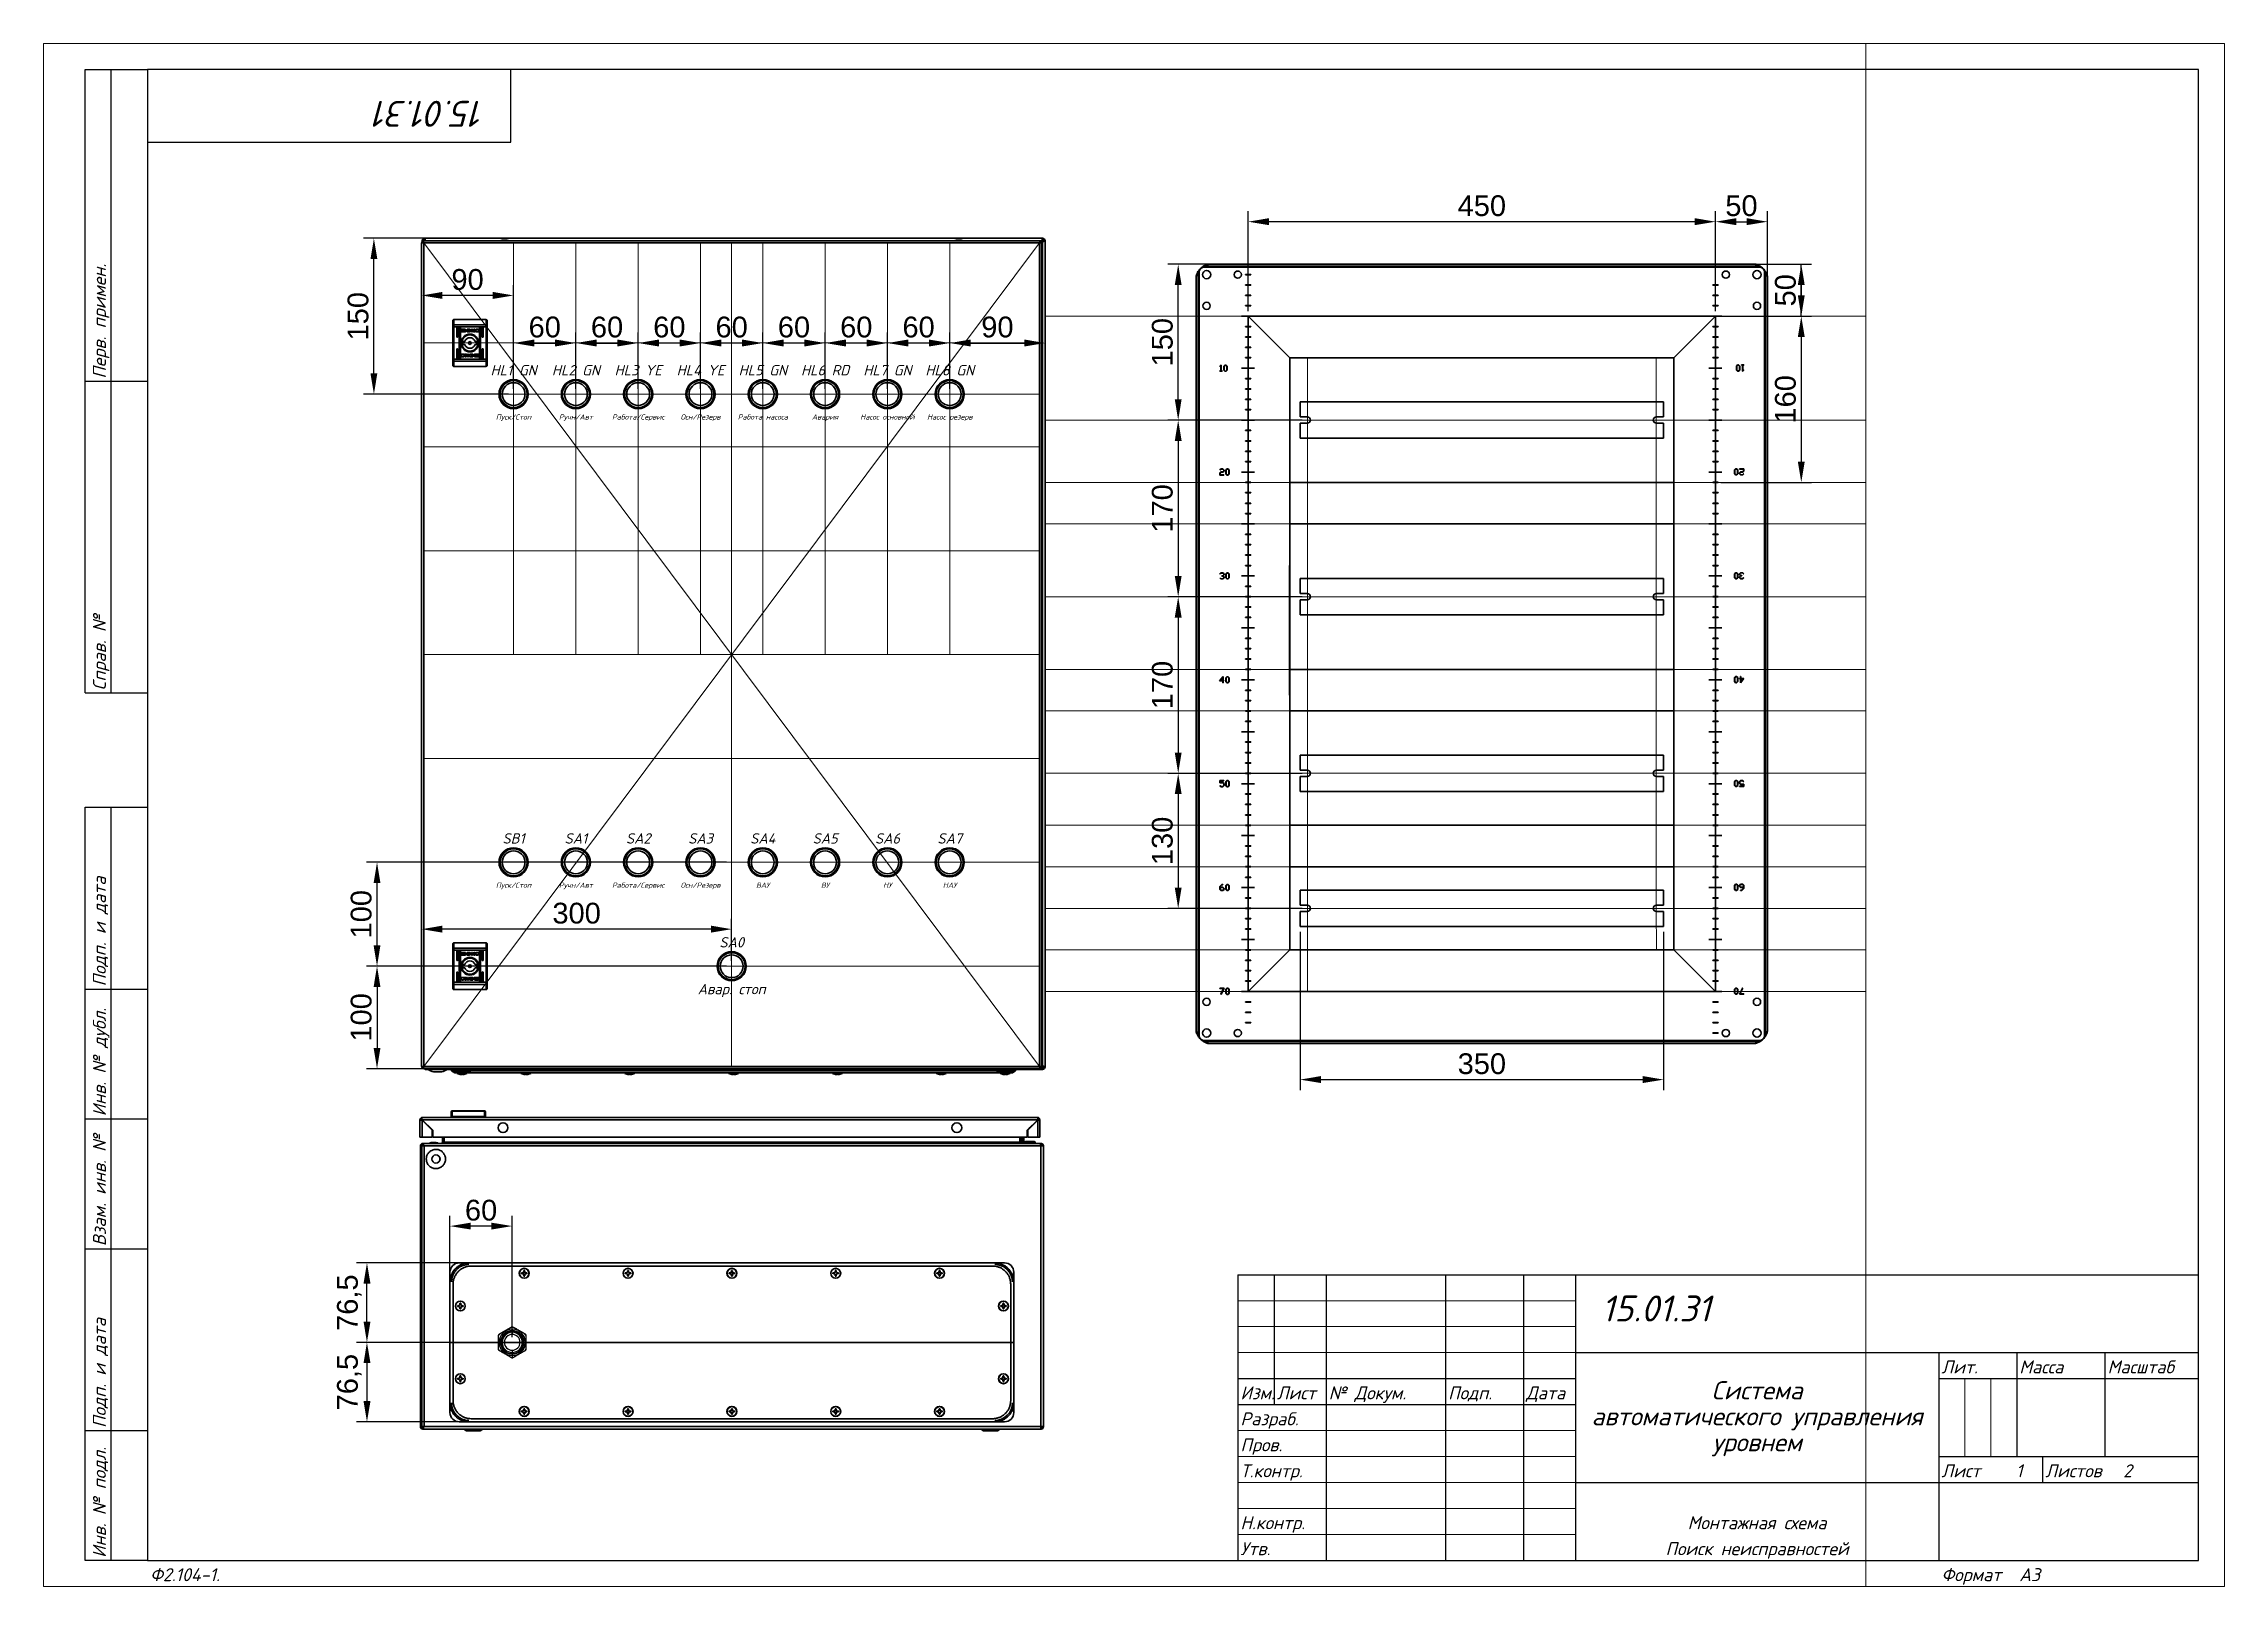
# Paper-space layout 'ПН1' of a CAD drawing. Header units: millimetres. Extents: x 0 to 420, y 0 to 297.
# The model-space entities are those that its viewports show. They can reach past a viewport. Long polylines and large blocks are cut down to what shows.
import ezdxf
from ezdxf.enums import TextEntityAlignment as Align

# ---------------------------------------------------------------- set-up
doc = ezdxf.new("R2010")
doc.units = ezdxf.units.MM
doc.linetypes.add('ACAD_ISO04W100', pattern=[30, 24, -3, 0, -3])
for name, color, linetype, lineweight in [('4', 4, 'Continuous', 15), ('КК перф 40х60', 6, 'Continuous', 30), ('Осевые центральные', 5, 'ACAD_ISO04W100', 30), ('Основная', 7, 'Continuous', 30)]:
    doc.layers.add(name, color=color, linetype=linetype, lineweight=lineweight)
for name, color, linetype in [('MAIN-1', 7, 'Continuous'), ('MAIN-2', 7, 'Continuous'), ('размеры', 3, 'Continuous')]:
    doc.layers.add(name, color=color, linetype=linetype)
doc.layers.add('Привязки', color=2, linetype='Continuous', lineweight=0, plot=False, transparency=0.8)
doc.layers.add('рамка', color=253, linetype='Continuous', lineweight=5, transparency=0.8)
doc.styles.get("Standard").update_dxf_attribs({"font": 'arial.ttf'})
doc.styles.add('текст', font='isocpeui.ttf')
doc.dimstyles.new('ISO2', dxfattribs={"dimtxt": 20, "dimasz": 20, "dimexe": 10, "dimexo": 5, "dimgap": 5, "dimtad": 1, "dimdec": 4, "dimdsep": 46, "dimlunit": 6, "dimtxsty": 'Standard', "dimcen": 20, "dimadec": 0, "dimazin": 0, "dimtfac": 1, "dimtdec": 4, "dimtmove": 0, "dimatfit": 3, "dimfxl": 1, "dimtolj": 1, "dimtzin": 0, "dimarcsym": 0})

psp = doc.layouts.new('ПН1')

msp = doc.modelspace()

# ---------------------------------------------------------------- blocks, each defined once
blk = doc.blocks.new('*U346')
for p, q in [((8, 232), (8, 292)), ((8, 292), (20, 292)), ((13, 232), (13, 292)), ((90, 292), (90, 292)), ((90, 292), (90, 292)), ((90, 278), (90, 292)), ((90, 292), (90, 292)), ((90, 292), (90, 292)), ((90, 292), (90, 292)), ((20, 278), (90, 278)), ((8, 232), (20, 232)), ((8, 172), (8, 232)), ((13, 172), (13, 232)), ((8, 172), (20, 172)), ((8, 115), (8, 150)), ((8, 150), (20, 150)), ((13, 115), (13, 150)), ((8, 90), (8, 115)), ((8, 115), (20, 115)), ((13, 90), (13, 115)), ((8, 65), (8, 90)), ((8, 90), (20, 90)), ((13, 65), (13, 90)), ((8, 30), (8, 65)), ((8, 65), (20, 65)), ((13, 30), (13, 65)), ((230, 60), (415, 60)), ((230, 60), (230, 5)), ((237, 60), (237, 35)), ((247, 60), (247, 5)), ((270, 60), (270, 5)), ((285, 60), (285, 5)), ((295, 60), (295, 5)), ((415, 60), (415, 60)), ((415, 60), (415, 60)), ((295, 45), (415, 45)), ((365, 45), (365, 20)), ((380, 45), (380, 25)), ((397, 45), (397, 25)), ((230, 40), (295, 40)), ((365, 40), (415, 40)), ((230, 35), (295, 35)), ((8, 5), (8, 30)), ((8, 30), (20, 30)), ((13, 5), (13, 30)), ((365, 25), (415, 25)), ((385, 25), (385, 20)), ((295, 20), (415, 20)), ((365, 20), (365, 5)), ((20, 5), (8, 5))]:
    blk.add_line(p, q)
blk.add_lwpolyline([(20, 5), (415, 5), (415, 292), (20, 292)], close=True)
at = {"layer": '4'}
for p, q in [((230, 55), (295, 55)), ((230, 50), (295, 50)), ((230, 45), (295, 45)), ((370, 40), (370, 25)), ((375, 40), (375, 25)), ((230, 30), (295, 30)), ((230, 25), (295, 25)), ((230, 20), (295, 20)), ((230, 15), (295, 15)), ((230, 10), (295, 10))]:
    blk.add_line(p, q, dxfattribs=at)
at = {"layer": 'Привязки'}
blk.add_lwpolyline([(0, 0), (420, 0), (420, 297), (0, 297)], close=True, dxfattribs=at)
at = {"layer": 'рамка'}
blk.add_lwpolyline([(0, 297), (420, 297), (420, 0), (0, 0)], close=True, dxfattribs=at)
at = {"style": 'текст'}
for s, p in [('Перв. примен.', (12, 232.5)), ('Справ. №', (12, 172.5)), ('Подп. и дата', (12, 115.5)), ('Инв. № дубл.', (12, 90.5)), ('Взам. инв. №', (12, 65.5)), ('Подп. и дата', (12, 30.5)), ('Инв. № подл.', (12, 5.5))]:
    blk.add_text(s, height=2.5, rotation=90, dxfattribs=at).set_placement(p)
for s, height, p in [('Лит.', 2.5, (365.5, 41)), ('Масса', 2.5, (380.5, 41)), ('Масштаб', 2.5, (397.5, 41)), ('Изм.', 2.5, (230.5, 36)), ('Лист', 2.5, (237.5, 36)), ('№ Докум.', 2.5, (247.5, 36)), ('Подп.', 2.5, (270.5, 36)), ('Дата', 2.5, (285.5, 36)), ('Разраб.', 2.5, (230.5, 31)), ('Пров.', 2.5, (230.5, 26)), ('Т.контр.', 2.5, (230.5, 21)), ('Лист', 2.5, (365.5, 21)), ('Листов', 2.5, (385.5, 21)), ('Н.контр.', 2.5, (230.5, 11)), ('Утв.', 2.5, (230.5, 6)), ('Ф2.104-1а.', 0.005, (20, 4.99)), ('Ф2.104-1.', 2.5, (20.5, 1)), ('Формат', 2.5, (365.5, 1)), ('А3', 2.5, (380.5, 1)), ('А4', 0.025, (419.61, 0.01)), ('А2', 0.00833, (419.87, 0)), ('А1', 0.00625, (419.9, 0)), ('А0', 0.005, (419.92, 0))]:
    blk.add_text(s, height=height, dxfattribs=at).set_placement(p)
for tag, p, height in [('12', (90, 292), 0.00000373), ('13', (90, 292), 0.00000373), ('27', (90, 292), 0.00000522), ('29', (105, 279), 3.5), ('28', (415, 60), 0.0000438), ('ИЗМ4', (230.5, 56), 2.5), ('ЛИСТИЗМ4', (237.5, 56), 2.5), ('№ДОКУМИЗМ4', (247.5, 56), 2.5), ('ПОДПИЗМ4', (270.5, 56), 2.5), ('ДАТАИЗМ4', (285.5, 56), 2.5), ('ОБОЗНАЧЕНИЕ', (300, 51), 5), ('ИЗМ3', (230.5, 51), 2.5), ('ЛИСТИЗМ3', (237.5, 51), 2.5), ('№ДОКУМИЗМ3', (247.5, 51), 2.5), ('ПОДПИЗМ3', (270.5, 51), 2.5), ('ДАТАИЗМ3', (285.5, 51), 2.5), ('ИЗМ2', (230.5, 46), 2.5), ('ЛИСТИЗМ2', (237.5, 46), 2.5), ('№ДОКУМИЗМ2', (247.5, 46), 2.5), ('ПОДПИЗМ2', (270.5, 46), 2.5), ('ДАТАИЗМ2', (285.5, 46), 2.5), ('ИЗМ1', (230.5, 41), 2.5), ('ЛИСТИЗМ1', (237.5, 41), 2.5), ('№ДОКУМИЗМ1', (247.5, 41), 2.5), ('ПОДПИЗМ1', (270.5, 41), 2.5), ('ДАТАИЗМ1', (285.5, 41), 2.5), ('РАЗРАБ', (247.5, 31), 2.5), ('ДАТАРАЗРАБ', (285.5, 31), 2.5), ('ПРОВ', (247.5, 26), 2.5), ('ДАТАПРОВ', (285.5, 26), 2.5), ('ТКОНТР', (247.5, 21), 2.5), ('ДАТАТКОНТР', (285.5, 21), 2.5), ('ЛИСТОВ', (400.5, 21), 2.5), ('10', (230.5, 16), 2.5), ('11', (247.5, 16), 2.5), ('НКОНТР', (247.5, 11), 2.5), ('ДАТАНКОНТР', (285.5, 11), 2.5), ('УТВ', (247.5, 6), 2.5), ('ДАТАУТВ', (285.5, 6), 2.5)]:
    blk.add_attdef(tag, p, '', height=height, dxfattribs=at)
for tag, p, height, rotation in [('ОБОЗНАЧЕНИЕ-ВЕРХ', (85, 286), 3.5, 180), ('ПРИМЕНЯЕМОСТЬ', (19, 232.5), 2.5, 90), ('СПРАВ№', (19, 172.5), 2.5, 90), ('ДАТАУЧЁТАДУБЛ', (19, 115.5), 2.5, 90), ('ИНВ№ДУБЛ', (19, 90.5), 2.5, 90), ('ВЗАМИНВ№', (19, 65.5), 2.5, 90), ('ДАТАУЧЁТА', (19, 30.5), 2.5, 90), ('ИНВ№ПОДЛ', (19, 5.5), 2.5, 90)]:
    blk.add_attdef(tag, p, '', height=height, rotation=rotation, dxfattribs=at)
blk.add_attdef('30', text='', height=5, dxfattribs=at).set_placement((355, 64), align=Align.MIDDLE)
for tag, height, p in [('НАИМЕНОВАНИЕ1', 5, (330, 36)), ('НАИМЕНОВАНИЕ2', 3.5, (330, 31)), ('МАССА', 3.5, (388.5, 31)), ('МАСШТАБ', 3.5, (406, 31)), ('НАИМЕНОВАНИЕ3', 3.5, (330, 26)), ('НАИМЕНОВАНИЕ4', 2.5, (330, 21)), ('ЛИСТ', 2.5, (380.5, 21)), ('МАТЕРИАЛ1', 2.5, (330, 16)), ('ПРЕДПРИЯТИЕ1', 3.5, (390, 16)), ('МАТЕРИАЛ2', 2.5, (330, 11)), ('ПРЕДПРИЯТИЕ2', 3.5, (390, 11)), ('МАТЕРИАЛ3', 2.5, (330, 6)), ('ПРЕДПРИЯТИЕ3', 3.5, (390.02, 6))]:
    blk.add_attdef(tag, text='', height=height, dxfattribs=at).set_placement(p, align=Align.CENTER)
for tag, p in [('ЛИТЕРА', (367.5, 31)), ('ЛИТЕРА2', (372.5, 31)), ('ЛИТЕРА3', (377.5, 31))]:
    blk.add_attdef(tag, text='', height=2.5, dxfattribs=at).set_placement(p, align=Align.RIGHT)
for tag, p in [('ИНДЕКС', (367.5, 31)), ('ИНДЕКС2', (372.5, 31)), ('ИНДЕКС3', (377.5, 31))]:
    blk.add_attdef(tag, text='', height=2.5, dxfattribs=at).set_placement(p, align=Align.TOP_LEFT)
blk = doc.blocks.new('*U377')
at = {"layer": 'MAIN-1'}
for p, q in [((-13.1, 7.2), (-13.1, 7.1)), ((-13.1, 7.1), (-13.1, 7.1)), ((-13.1, 7.1), (-13.1, 7)), ((-13.1, 7), (-13.1, 7)), ((-13.1, 7), (-13.1, 6.9)), ((-13.1, 6.9), (-13.1, 6.8)), ((-13.1, 6.8), (-13.1, 6.8)), ((-13.1, 6.7), (-13.1, 6.8)), ((-13.1, 6.6), (-13.1, 6.7)), ((-13.1, 6.7), (-13.1, 6.7)), ((-13.1, 6.7), (-13.1, 6.7)), ((-13.1, 6.5), (-13.1, 6.6)), ((-13.1, 6.6), (-13.1, 6.6)), ((-13.1, 6.6), (-13.1, 6.6)), ((-13.1, 6.1), (-13.1, 6.5)), ((-13.1, 5.8), (-13.1, 6.1)), ((-13.1, 5.4), (-13.1, 5.8)), ((-13.1, 5), (-13.1, 5.4)), ((-13.1, 4.6), (-13.1, 5)), ((-13.1, 4.3), (-13.1, 4.6)), ((-13.1, 3.9), (-13.1, 4.3)), ((-13.1, 3.5), (-13.1, 3.9)), ((-13.1, 3.1), (-13.1, 3.5)), ((-13.1, 2.7), (-13.1, 3.1)), ((-13.1, 2.3), (-13.1, 2.7)), ((-13.1, 1.9), (-13.1, 2.3)), ((-13.1, 1.5), (-13.1, 1.9)), ((-13.1, 1.1), (-13.1, 1.5)), ((-13.1, 0.7), (-13.1, 1.1)), ((-13.1, 0.3), (-13.1, 0.7)), ((-13.1, -0.2), (-13.1, 0.3)), ((-12.8, 7.8), (-12.6, 7.9)), ((-12.6, 7.9), (-12.4, 8)), ((-12.4, 8), (-12.2, 8.1)), ((-12.2, 8.1), (-12.1, 8.2)), ((-12.1, 8.2), (-11.9, 8.3)), ((-11.9, 8.3), (-11.7, 8.4)), ((-11.7, 8.4), (-11.5, 8.5)), ((-11.5, 8.5), (-11.5, 8.5)), ((-11.5, 8.5), (-11.5, 8.5)), ((-11.5, 8.5), (-11.4, 8.5)), ((-11.4, 8.5), (-11.4, 8.6)), ((-11.4, 8.6), (-11.4, 8.6)), ((-11.4, 8.6), (-11.3, 8.6)), ((-11, 8.8), (-11.3, 8.6)), ((-11.3, 8.6), (-11.3, 8.6)), ((-10.7, 9), (-11, 8.8)), ((-10.4, 9.1), (-10.7, 9)), ((-10.1, 9.3), (-10.4, 9.1)), ((-9.8, 9.5), (-10.1, 9.3)), ((-9.5, 9.7), (-9.8, 9.5)), ((-9.1, 9.9), (-9.5, 9.7)), ((-8.8, 10), (-9.1, 9.9)), ((-8.5, 10.2), (-8.8, 10)), ((-8.2, 10.4), (-8.5, 10.2)), ((-7.9, 10.6), (-8.2, 10.4)), ((-7.5, 10.8), (-7.9, 10.6)), ((-7.2, 11), (-7.5, 10.8)), ((-6.9, 11.2), (-7.2, 11)), ((-6.6, 11.4), (-6.9, 11.2)), ((-6.2, 11.5), (-6.6, 11.4)), ((-5.9, 11.7), (-6.2, 11.5)), ((-5.6, 11.9), (-5.9, 11.7)), ((-5.3, 12.1), (-5.6, 11.9)), ((-4.9, 12.3), (-5.3, 12.1)), ((-4.6, 12.5), (-4.9, 12.3)), ((-4.3, 12.7), (-4.6, 12.5)), ((-4, 12.8), (-4.3, 12.7)), ((-3.7, 13), (-4, 12.8)), ((-3.4, 13.2), (-3.7, 13)), ((-3, 13.4), (-3.4, 13.2)), ((-2.7, 13.6), (-3, 13.4)), ((-2.4, 13.7), (-2.7, 13.6)), ((-2.1, 13.9), (-2.4, 13.7)), ((-1.8, 14.1), (-2.1, 13.9)), ((-1.5, 14.3), (-1.8, 14.1)), ((-1.2, 14.4), (-1.5, 14.3)), ((-0.9, 14.6), (-1.2, 14.4)), ((-0.6, 14.8), (-0.9, 14.6)), ((-0.3, 14.9), (-0.6, 14.8)), ((0, 12.7), (0, 14.9)), ((0, 12.7), (0, 7.6)), ((0.3, 14.9), (0.5, 14.8)), ((0.5, 14.8), (0.7, 14.7)), ((0.7, 14.7), (0.9, 14.6)), ((0.9, 14.6), (1, 14.5)), ((1, 14.5), (1.2, 14.4)), ((1.2, 14.4), (1.4, 14.3)), ((1.4, 14.3), (1.6, 14.2)), ((1.6, 14.2), (1.6, 14.2)), ((1.6, 14.2), (1.6, 14.2)), ((1.6, 14.2), (1.7, 14.2)), ((1.7, 14.2), (1.7, 14.2)), ((1.7, 14.2), (1.7, 14.1)), ((1.7, 14.1), (1.8, 14.1)), ((1.8, 14.1), (1.8, 14.1)), ((2.1, 13.9), (1.8, 14.1)), ((2.4, 13.8), (2.1, 13.9)), ((2.7, 13.6), (2.4, 13.8)), ((3, 13.4), (2.7, 13.6)), ((3.3, 13.2), (3, 13.4)), ((3.7, 13), (3.3, 13.2)), ((4, 12.9), (3.7, 13)), ((4.3, 12.7), (4, 12.9)), ((4.6, 12.5), (4.3, 12.7)), ((4.9, 12.3), (4.6, 12.5)), ((5.2, 12.1), (4.9, 12.3)), ((5.6, 11.9), (5.2, 12.1)), ((5.9, 11.7), (5.6, 11.9)), ((6.2, 11.6), (5.9, 11.7)), ((6.5, 11.4), (6.2, 11.6)), ((6.9, 11.2), (6.5, 11.4)), ((7.2, 11), (6.9, 11.2)), ((7.5, 10.8), (7.2, 11)), ((7.9, 10.6), (7.5, 10.8)), ((8.2, 10.4), (7.9, 10.6)), ((8.5, 10.2), (8.2, 10.4)), ((8.8, 10.1), (8.5, 10.2)), ((9.1, 9.9), (8.8, 10.1)), ((9.5, 9.7), (9.1, 9.9)), ((9.8, 9.5), (9.5, 9.7)), ((10.1, 9.3), (9.8, 9.5)), ((10.4, 9.2), (10.1, 9.3)), ((10.7, 9), (10.4, 9.2)), ((11, 8.8), (10.7, 9)), ((11.3, 8.6), (11, 8.8)), ((11.6, 8.5), (11.3, 8.6)), ((11.9, 8.3), (11.6, 8.5)), ((12.2, 8.1), (11.9, 8.3)), ((12.5, 7.9), (12.2, 8.1)), ((12.8, 7.8), (12.5, 7.9)), ((13.1, 7.2), (13.1, 6.8)), ((13.1, 6.8), (13.1, 6.4)), ((13.1, 6.4), (13.1, 6.1)), ((13.1, 6.1), (13.1, 5.7)), ((13.1, 5.7), (13.1, 5.3)), ((13.1, 5.3), (13.1, 4.9)), ((13.1, 4.9), (13.1, 4.6)), ((13.1, 4.6), (13.1, 4.2)), ((13.1, 4.2), (13.1, 3.8)), ((13.1, 3.8), (13.1, 3.4)), ((13.1, 3.4), (13.1, 3)), ((13.1, 3), (13.1, 2.6)), ((13.1, 2.6), (13.1, 2.2)), ((13.1, 2.2), (13.1, 1.8)), ((13.1, 1.8), (13.1, 1.4)), ((13.1, 1.4), (13.1, 1)), ((13.1, 1), (13.1, 0.6)), ((13.1, 0.6), (13.1, 0.2)), ((13.1, 0.2), (13.1, -0.3)), ((-13.1, -0.6), (-13.1, -0.2)), ((-13.1, -1), (-13.1, -0.6)), ((-13.1, -1.4), (-13.1, -1)), ((-13.1, -1.8), (-13.1, -1.4)), ((-13.1, -2.2), (-13.1, -1.8)), ((-13.1, -2.6), (-13.1, -2.2)), ((-13.1, -3), (-13.1, -2.6)), ((-13.1, -3.4), (-13.1, -3)), ((-13.1, -3.8), (-13.1, -3.4)), ((-13.1, -4.2), (-13.1, -3.8)), ((-13.1, -4.6), (-13.1, -4.2)), ((-13.1, -4.9), (-13.1, -4.6)), ((-13.1, -5.3), (-13.1, -4.9)), ((-13.1, -5.7), (-13.1, -5.3)), ((-13.1, -6.1), (-13.1, -5.7)), ((-13.1, -6.4), (-13.1, -6.1)), ((-13.1, -6.8), (-13.1, -6.4)), ((-13.1, -7.2), (-13.1, -6.8)), ((-12.4, -8), (-12.8, -7.8)), ((-12.1, -8.2), (-12.4, -8)), ((-11.8, -8.4), (-12.1, -8.2)), ((-11.4, -8.5), (-11.8, -8.4)), ((-11.1, -8.7), (-11.4, -8.5)), ((-10.7, -8.9), (-11.1, -8.7)), ((-10.4, -9.1), (-10.7, -8.9)), ((-10, -9.4), (-10.4, -9.1)), ((-9.7, -9.6), (-10, -9.4)), ((-9.3, -9.8), (-9.7, -9.6)), ((-9, -10), (-9.3, -9.8)), ((-8.6, -10.2), (-9, -10)), ((-8.2, -10.4), (-8.6, -10.2)), ((-7.9, -10.6), (-8.2, -10.4)), ((-7.5, -10.8), (-7.9, -10.6)), ((-7.1, -11), (-7.5, -10.8)), ((-6.7, -11.3), (-7.1, -11)), ((-6.4, -11.5), (-6.7, -11.3)), ((-6, -11.7), (-6.4, -11.5)), ((-5.6, -11.9), (-6, -11.7)), ((-5.3, -12.1), (-5.6, -11.9)), ((-4.9, -12.3), (-5.3, -12.1)), ((-4.5, -12.5), (-4.9, -12.3)), ((-4.2, -12.7), (-4.5, -12.5)), ((-3.8, -13), (-4.2, -12.7)), ((-3.4, -13.2), (-3.8, -13)), ((-3.1, -13.4), (-3.4, -13.2)), ((-2.7, -13.6), (-3.1, -13.4)), ((-2.4, -13.8), (-2.7, -13.6)), ((-2, -14), (-2.4, -13.8)), ((-1.7, -14.2), (-2, -14)), ((-1.3, -14.4), (-1.7, -14.2)), ((-1, -14.6), (-1.3, -14.4)), ((-0.7, -14.8), (-1, -14.6)), ((-0.3, -14.9), (-0.7, -14.8)), ((0, -7.6), (0, -12.7)), ((0, -12.7), (0, -14.9)), ((0.7, -14.8), (0.3, -14.9)), ((1, -14.6), (0.7, -14.8)), ((1.3, -14.4), (1, -14.6)), ((1.7, -14.2), (1.3, -14.4)), ((2, -14), (1.7, -14.2)), ((2.4, -13.8), (2, -14)), ((2.7, -13.6), (2.4, -13.8)), ((3.1, -13.4), (2.7, -13.6)), ((3.4, -13.2), (3.1, -13.4)), ((3.8, -13), (3.4, -13.2)), ((4.2, -12.7), (3.8, -13)), ((4.5, -12.5), (4.2, -12.7)), ((4.9, -12.3), (4.5, -12.5)), ((5.3, -12.1), (4.9, -12.3)), ((5.6, -11.9), (5.3, -12.1)), ((6, -11.7), (5.6, -11.9)), ((6.4, -11.5), (6, -11.7)), ((6.7, -11.3), (6.4, -11.5)), ((7.1, -11), (6.7, -11.3)), ((7.5, -10.8), (7.1, -11)), ((7.9, -10.6), (7.5, -10.8)), ((8.2, -10.4), (7.9, -10.6)), ((8.6, -10.2), (8.2, -10.4)), ((9, -10), (8.6, -10.2)), ((9.3, -9.8), (9, -10)), ((9.7, -9.6), (9.3, -9.8)), ((10, -9.4), (9.7, -9.6)), ((10.4, -9.1), (10, -9.4)), ((10.7, -8.9), (10.4, -9.1)), ((11.1, -8.7), (10.7, -8.9)), ((11.4, -8.5), (11.1, -8.7)), ((11.8, -8.4), (11.4, -8.5)), ((12.1, -8.2), (11.8, -8.4)), ((12.4, -8), (12.1, -8.2)), ((12.8, -7.8), (12.4, -8)), ((13.1, -0.3), (13.1, -0.7)), ((13.1, -0.7), (13.1, -1.1)), ((13.1, -1.1), (13.1, -1.5)), ((13.1, -1.5), (13.1, -1.9)), ((13.1, -1.9), (13.1, -2.3)), ((13.1, -2.3), (13.1, -2.7)), ((13.1, -2.7), (13.1, -3.1)), ((13.1, -3.1), (13.1, -3.5)), ((13.1, -3.5), (13.1, -3.9)), ((13.1, -3.9), (13.1, -4.3)), ((13.1, -4.3), (13.1, -4.6)), ((13.1, -4.6), (13.1, -5)), ((13.1, -5), (13.1, -5.4)), ((13.1, -5.4), (13.1, -5.8)), ((13.1, -5.8), (13.1, -6.1)), ((13.1, -6.1), (13.1, -6.5)), ((13.1, -6.5), (13.1, -6.6)), ((13.1, -6.6), (13.1, -6.6)), ((13.1, -6.6), (13.1, -6.6)), ((13.1, -6.6), (13.1, -6.7)), ((13.1, -6.7), (13.1, -6.7)), ((13.1, -6.7), (13.1, -6.7)), ((13.1, -6.7), (13.1, -6.8)), ((13.1, -6.8), (13.1, -6.8)), ((13.1, -6.8), (13.1, -6.9)), ((13.1, -6.9), (13.1, -7)), ((13.1, -7), (13.1, -7)), ((13.1, -7), (13.1, -7.1)), ((13.1, -7.1), (13.1, -7.1)), ((13.1, -7.1), (13.1, -7.2))]:
    blk.add_line(p, q, dxfattribs=at)
for radius, start, end in [(15, 148.6749, 151.325), (12.7, 90, 270), (7.61, 90, 180), (7.61, 180, 270), (15, 90, 91.3251), (15, 88.6749, 90), (12.7, 270, 90), (7.61, 0, 90), (7.61, 270, 0), (15, 28.675, 31.3251), (15, 208.6749, 211.3251), (15, 268.6749, 270), (15, 270, 271.3251), (15, 328.6749, 331.3251)]:
    blk.add_arc((0, 0), radius, start, end, dxfattribs=at)
at = {"layer": 'MAIN-2'}
for p, q in [((-13.1, 7.2), (-13.1, 7.2)), ((-13.1, 6.5), (-13.1, 6.5)), ((-12.8, 7.8), (-12.8, 7.8)), ((-12.2, 8.1), (-12.2, 8.1)), ((-7.6, 0), (-9.7, 0)), ((-0.9, 14.6), (-0.9, 14.6)), ((-0.3, 14.9), (-0.3, 14.9)), ((0, 12.7), (0, 12.7)), ((0, 11.4), (0, 11.4)), ((0, 10.8), (0, 10.8)), ((0, 9.7), (0, 9.7)), ((0.3, 14.9), (0.3, 14.9)), ((0.9, 14.6), (0.9, 14.6)), ((7.6, 0), (9.7, 0)), ((12.2, 8.1), (12.2, 8.1)), ((12.8, 7.8), (12.8, 7.8)), ((13.1, 7.2), (13.1, 7.2)), ((13.1, 6.5), (13.1, 6.5)), ((-13.1, -6.5), (-13.1, -6.5)), ((-13.1, -7.2), (-13.1, -7.2)), ((-12.8, -7.8), (-12.8, -7.8)), ((-12.2, -8.1), (-12.2, -8.1)), ((-0.9, -14.6), (-0.9, -14.6)), ((-0.3, -14.9), (-0.3, -14.9)), ((0, -9.7), (0, -9.7)), ((0, -10.8), (0, -10.8)), ((0, -11.4), (0, -11.4)), ((0, -12.7), (0, -12.7)), ((0.3, -14.9), (0.3, -14.9)), ((0.9, -14.6), (0.9, -14.6)), ((12.2, -8.1), (12.2, -8.1)), ((12.8, -7.8), (12.8, -7.8)), ((13.1, -6.5), (13.1, -6.5)), ((13.1, -7.2), (13.1, -7.2))]:
    blk.add_line(p, q, dxfattribs=at)
for centre, radius, start, end in [((-11.3, 6.5), 1.82, 120, 180), ((0, 0), 11.4, 90, 270), ((0, 0), 10.8, 90, 270), ((0, 0), 9.69, 90, 180), ((0, 0), 9.69, 180, 270), ((0, 13), 1.82, 90, 120), ((0, 13), 1.82, 60, 90), ((0, 0), 11.4, 270, 90), ((0, 0), 10.8, 270, 90), ((0, 0), 9.69, 0, 90), ((0, 0), 9.69, 270, 0), ((11.3, 6.5), 1.82, 0, 60), ((-11.3, -6.5), 1.82, 180, 240), ((0, -13), 1.82, 240, 270), ((0, -13), 1.82, 270, 300), ((11.3, -6.5), 1.82, 300, 0)]:
    blk.add_arc(centre, radius, start, end, dxfattribs=at)
blk = doc.blocks.new('*U376')
at = {"layer": 'Основная', "color": 0, "linetype": 'ByBlock', "lineweight": -2, "transparency": 16777216}
blk.add_blockref('*U377', (0, 0), dxfattribs=at)
blk = doc.blocks.new('*D380')
at = {"layer": 'Defpoints', "color": 0, "transparency": 16777216}
for p in [(9903.9, 2246), (9903.9, 2134.1), (9963.9, 2134.1)]:
    blk.add_point(p, dxfattribs=at)
at = {"layer": 'размеры', "color": 0, "lineweight": -2, "transparency": 16777216}
for p, q in [((9903.9, 2139.1), (9903.9, 2256)), ((9963.9, 2139.1), (9963.9, 2256)), ((9943.9, 2246), (9923.9, 2246))]:
    blk.add_line(p, q, dxfattribs=at)
at = {"layer": 'размеры', "color": 0, "transparency": 16777216}
for points in [[(9923.9, 2249.3), (9923.9, 2242.7), (9903.9, 2246)], [(9943.9, 2249.3), (9943.9, 2242.7), (9963.9, 2246)]]:
    blk.add_solid(points, dxfattribs=at)
at = {"layer": 'размеры', "color": 0, "transparency": 16777216, "insert": (9933.9, 2261.2), "char_height": 20, "attachment_point": 5}
blk.add_mtext('\\A1;60', dxfattribs=at)
blk = doc.blocks.new('*D381')
at = {"layer": 'Defpoints', "color": 0, "transparency": 16777216}
for p in [(9963.9, 2134.1), (9824, 2057.6), (9963.9, 2057.6)]:
    blk.add_point(p, dxfattribs=at)
at = {"layer": 'размеры', "color": 0, "lineweight": -2, "transparency": 16777216}
for p, q in [((9958.9, 2134.1), (9814, 2134.1)), ((9824, 2114.1), (9824, 2077.6)), ((9958.9, 2057.6), (9814, 2057.6))]:
    blk.add_line(p, q, dxfattribs=at)
at = {"layer": 'размеры', "color": 0, "transparency": 16777216}
for points in [[(9820.7, 2114.1), (9827.4, 2114.1), (9824, 2134.1)], [(9820.7, 2077.6), (9827.4, 2077.6), (9824, 2057.6)]]:
    blk.add_solid(points, dxfattribs=at)
at = {"layer": 'размеры', "color": 0, "transparency": 16777216, "insert": (9807, 2095.8), "char_height": 20, "attachment_point": 5, "rotation": 90}
blk.add_mtext('\\A1;76,5', dxfattribs=at)
blk = doc.blocks.new('*D382')
at = {"layer": 'Defpoints', "color": 0, "transparency": 16777216}
for p in [(9824, 2210.6), (9963.9, 2210.6), (9963.9, 2134.1)]:
    blk.add_point(p, dxfattribs=at)
at = {"layer": 'размеры', "color": 0, "lineweight": -2, "transparency": 16777216}
for p, q in [((9958.9, 2210.6), (9814, 2210.6)), ((9824, 2154.1), (9824, 2190.6)), ((9958.9, 2134.1), (9814, 2134.1))]:
    blk.add_line(p, q, dxfattribs=at)
at = {"layer": 'размеры', "color": 0, "transparency": 16777216}
for points in [[(9820.7, 2190.6), (9827.4, 2190.6), (9824, 2210.6)], [(9820.7, 2154.1), (9827.4, 2154.1), (9824, 2134.1)]]:
    blk.add_solid(points, dxfattribs=at)
at = {"layer": 'размеры', "color": 0, "transparency": 16777216, "insert": (9807, 2172.3), "char_height": 20, "attachment_point": 5, "rotation": 90}
blk.add_mtext('\\A1;76,5', dxfattribs=at)
blk = doc.blocks.new('*D383')
at = {"layer": 'Defpoints', "color": 0, "transparency": 16777216}
for p in [(11122.6, 3171.8), (11205.2, 3171.8), (11122.6, 3121.8)]:
    blk.add_point(p, dxfattribs=at)
at = {"layer": 'размеры', "color": 0, "lineweight": -2, "transparency": 16777216}
for p, q in [((11127.6, 3171.8), (11215.2, 3171.8)), ((11205.2, 3121.8), (11205.2, 3171.8)), ((11205.2, 3141.8), (11205.2, 3161.8)), ((11205.2, 3151.8), (11205.2, 3131.8)), ((11127.6, 3121.8), (11215.2, 3121.8))]:
    blk.add_line(p, q, dxfattribs=at)
at = {"layer": 'размеры', "color": 0, "transparency": 16777216}
for points in [[(11201.9, 3151.8), (11208.5, 3151.8), (11205.2, 3171.8)], [(11201.9, 3141.8), (11208.5, 3141.8), (11205.2, 3121.8)]]:
    blk.add_solid(points, dxfattribs=at)
at = {"layer": 'размеры', "color": 0, "transparency": 16777216, "insert": (11190, 3146.8), "char_height": 20, "attachment_point": 5, "rotation": 90}
blk.add_mtext('\\A1;50', dxfattribs=at)
blk = doc.blocks.new('*D384')
at = {"layer": 'Defpoints', "color": 0, "transparency": 16777216}
for p in [(10672.6, 3212.8), (10672.6, 3121.8), (11122.6, 3121.8)]:
    blk.add_point(p, dxfattribs=at)
at = {"layer": 'размеры', "color": 0, "lineweight": -2, "transparency": 16777216}
for p, q in [((10672.6, 3126.8), (10672.6, 3222.8)), ((11122.6, 3126.8), (11122.6, 3222.8)), ((11102.6, 3212.8), (10692.6, 3212.8))]:
    blk.add_line(p, q, dxfattribs=at)
at = {"layer": 'размеры', "color": 0, "transparency": 16777216}
for points in [[(10692.6, 3216.2), (10692.6, 3209.5), (10672.6, 3212.8)], [(11102.6, 3216.2), (11102.6, 3209.5), (11122.6, 3212.8)]]:
    blk.add_solid(points, dxfattribs=at)
at = {"layer": 'размеры', "color": 0, "transparency": 16777216, "insert": (10897.6, 3228.1), "char_height": 20, "attachment_point": 5, "rotation": 0}
blk.add_mtext('\\A1;450', dxfattribs=at)
blk = doc.blocks.new('*D385')
at = {"layer": 'Defpoints', "color": 0, "transparency": 16777216}
for p in [(11172.6, 3212.8), (11122.6, 3121.8), (11172.6, 3121.8)]:
    blk.add_point(p, dxfattribs=at)
at = {"layer": 'размеры', "color": 0, "lineweight": -2, "transparency": 16777216}
for p, q in [((11122.6, 3126.8), (11122.6, 3222.8)), ((11172.6, 3126.8), (11172.6, 3222.8)), ((11142.6, 3212.8), (11152.6, 3212.8))]:
    blk.add_line(p, q, dxfattribs=at)
at = {"layer": 'размеры', "color": 0, "transparency": 16777216}
for points in [[(11142.6, 3216.2), (11142.6, 3209.5), (11122.6, 3212.8)], [(11152.6, 3216.2), (11152.6, 3209.5), (11172.6, 3212.8)]]:
    blk.add_solid(points, dxfattribs=at)
at = {"layer": 'размеры', "color": 0, "transparency": 16777216, "insert": (11147.6, 3228.1), "char_height": 20, "attachment_point": 5}
blk.add_mtext('\\A1;50', dxfattribs=at)
blk = doc.blocks.new('*D386')
at = {"layer": 'Defpoints', "color": 0, "transparency": 16777216}
for p in [(10605.2, 3171.8), (10729.6, 3171.8), (10729.6, 3021.8)]:
    blk.add_point(p, dxfattribs=at)
at = {"layer": 'размеры', "color": 0, "lineweight": -2, "transparency": 16777216}
for p, q in [((10724.6, 3171.8), (10595.2, 3171.8)), ((10605.2, 3041.8), (10605.2, 3151.8)), ((10724.6, 3021.8), (10595.2, 3021.8))]:
    blk.add_line(p, q, dxfattribs=at)
at = {"layer": 'размеры', "color": 0, "transparency": 16777216}
for points in [[(10601.9, 3151.8), (10608.5, 3151.8), (10605.2, 3171.8)], [(10601.9, 3041.8), (10608.5, 3041.8), (10605.2, 3021.8)]]:
    blk.add_solid(points, dxfattribs=at)
at = {"layer": 'размеры', "color": 0, "transparency": 16777216, "insert": (10590, 3096.8), "char_height": 20, "attachment_point": 5, "rotation": 90}
blk.add_mtext('\\A1;150', dxfattribs=at)
blk = doc.blocks.new('*D387')
at = {"layer": 'Defpoints', "color": 0, "transparency": 16777216}
for p in [(10729.6, 3021.8), (10605.2, 2851.8), (10729.6, 2851.8)]:
    blk.add_point(p, dxfattribs=at)
at = {"layer": 'размеры', "color": 0, "lineweight": -2, "transparency": 16777216}
for p, q in [((10724.6, 3021.8), (10595.2, 3021.8)), ((10605.2, 3001.8), (10605.2, 2871.8)), ((10724.6, 2851.8), (10595.2, 2851.8))]:
    blk.add_line(p, q, dxfattribs=at)
at = {"layer": 'размеры', "color": 0, "transparency": 16777216}
for points in [[(10601.9, 3001.8), (10608.5, 3001.8), (10605.2, 3021.8)], [(10601.9, 2871.8), (10608.5, 2871.8), (10605.2, 2851.8)]]:
    blk.add_solid(points, dxfattribs=at)
at = {"layer": 'размеры', "color": 0, "transparency": 16777216, "insert": (10590, 2936.8), "char_height": 20, "attachment_point": 5, "rotation": 90}
blk.add_mtext('\\A1;170', dxfattribs=at)
blk = doc.blocks.new('*D388')
at = {"layer": 'Defpoints', "color": 0, "transparency": 16777216}
for p in [(10729.6, 2851.8), (10605.2, 2681.8), (10729.6, 2681.8)]:
    blk.add_point(p, dxfattribs=at)
at = {"layer": 'размеры', "color": 0, "lineweight": -2, "transparency": 16777216}
for p, q in [((10724.6, 2851.8), (10595.2, 2851.8)), ((10605.2, 2831.8), (10605.2, 2701.8)), ((10724.6, 2681.8), (10595.2, 2681.8))]:
    blk.add_line(p, q, dxfattribs=at)
at = {"layer": 'размеры', "color": 0, "transparency": 16777216}
for points in [[(10601.9, 2831.8), (10608.5, 2831.8), (10605.2, 2851.8)], [(10601.9, 2701.8), (10608.5, 2701.8), (10605.2, 2681.8)]]:
    blk.add_solid(points, dxfattribs=at)
at = {"layer": 'размеры', "color": 0, "transparency": 16777216, "insert": (10590, 2766.8), "char_height": 20, "attachment_point": 5, "rotation": 90}
blk.add_mtext('\\A1;170', dxfattribs=at)
blk = doc.blocks.new('*D378')
at = {"layer": 'Defpoints', "color": 0, "transparency": 16777216}
for p in [(10729.6, 2681.8), (10605.2, 2551.8), (10729.6, 2551.8)]:
    blk.add_point(p, dxfattribs=at)
at = {"layer": 'размеры', "color": 0, "lineweight": -2, "transparency": 16777216}
for p, q in [((10724.6, 2681.8), (10595.2, 2681.8)), ((10605.2, 2661.8), (10605.2, 2571.8)), ((10724.6, 2551.8), (10595.2, 2551.8))]:
    blk.add_line(p, q, dxfattribs=at)
at = {"layer": 'размеры', "color": 0, "transparency": 16777216}
for points in [[(10601.9, 2661.8), (10608.5, 2661.8), (10605.2, 2681.8)], [(10601.9, 2571.8), (10608.5, 2571.8), (10605.2, 2551.8)]]:
    blk.add_solid(points, dxfattribs=at)
at = {"layer": 'размеры', "color": 0, "transparency": 16777216, "insert": (10590, 2616.8), "char_height": 20, "attachment_point": 5, "rotation": 90}
blk.add_mtext('\\A1;130', dxfattribs=at)
blk = doc.blocks.new('*D389')
at = {"layer": 'Defpoints', "color": 0, "transparency": 16777216}
for p in [(11122.6, 3121.8), (11122.6, 2961.8), (11205.2, 2961.8)]:
    blk.add_point(p, dxfattribs=at)
at = {"layer": 'размеры', "color": 0, "lineweight": -2, "transparency": 16777216}
for p, q in [((11127.6, 3121.8), (11215.2, 3121.8)), ((11205.2, 3101.8), (11205.2, 2981.8)), ((11127.6, 2961.8), (11215.2, 2961.8))]:
    blk.add_line(p, q, dxfattribs=at)
at = {"layer": 'размеры', "color": 0, "transparency": 16777216}
for points in [[(11201.9, 3101.8), (11208.5, 3101.8), (11205.2, 3121.8)], [(11201.9, 2981.8), (11208.5, 2981.8), (11205.2, 2961.8)]]:
    blk.add_solid(points, dxfattribs=at)
at = {"layer": 'размеры', "color": 0, "transparency": 16777216, "insert": (11190, 3041.8), "char_height": 20, "attachment_point": 5, "rotation": 90}
blk.add_mtext('\\A1;160', dxfattribs=at)
blk = doc.blocks.new('*D390')
at = {"layer": 'Defpoints', "color": 0, "transparency": 16777216}
for p in [(10722.6, 2534.3), (11072.6, 2534.3), (11072.6, 2387)]:
    blk.add_point(p, dxfattribs=at)
at = {"layer": 'размеры', "color": 0, "lineweight": -2, "transparency": 16777216}
for p, q in [((10722.6, 2529.3), (10722.6, 2377)), ((11072.6, 2529.3), (11072.6, 2377)), ((10742.6, 2387), (11052.6, 2387))]:
    blk.add_line(p, q, dxfattribs=at)
at = {"layer": 'размеры', "color": 0, "transparency": 16777216}
for points in [[(10742.6, 2390.4), (10742.6, 2383.7), (10722.6, 2387)], [(11052.6, 2390.4), (11052.6, 2383.7), (11072.6, 2387)]]:
    blk.add_solid(points, dxfattribs=at)
at = {"layer": 'размеры', "color": 0, "transparency": 16777216, "insert": (10897.6, 2402.2), "char_height": 20, "attachment_point": 5}
blk.add_mtext('\\A1;350', dxfattribs=at)
blk = doc.blocks.new('D22')
at = {"layer": 'Основная'}
h = blk.add_hatch(color=256, dxfattribs=at)
h.dxf.hatch_style = 1
h.paths.add_polyline_path([(-7.8, 10.4), (-8.4, 11.2, 0.236068), (-14, 0, 0.236068), (-8.4, -11.2), (-7.8, -10.4, -0.236068), (-13, 0, -0.236068)])
h.paths.add_polyline_path([(7.8, 10.4), (8.4, 11.2, 0.333333), (-8.4, 11.2), (-7.8, 10.4, -0.333333)])
h.paths.add_polyline_path([(8.4, 11.2), (7.8, 10.4, -0.236068), (13, 0, -0.236068), (7.8, -10.4), (8.4, -11.2, 0.236068), (14, 0, 0.236068)])
h.paths.add_polyline_path([(8.4, -11.2), (7.8, -10.4, -0.333333), (-7.8, -10.4), (-8.4, -11.2, 0.333333)])
for radius in [14, 13, 11]:
    blk.add_circle((0, 0), radius, dxfattribs=at)
at = {"style": 'текст'}
for tag, p in [('НАИМНОВАНИЕ', (0, 23)), ('ЦВЕТ', (0, -22))]:
    blk.add_attdef(tag, text='', height=10, dxfattribs=at).set_placement(p, align=Align.MIDDLE_CENTER)
blk = doc.blocks.new('*D391')
at = {"layer": 'Defpoints', "color": 0, "transparency": 16777216}
for p in [(10025.2, 3096), (9965.2, 3046.8), (10025.2, 3046.8)]:
    blk.add_point(p, dxfattribs=at)
at = {"layer": 'размеры', "color": 0, "lineweight": -2, "transparency": 16777216}
for p, q in [((9965.2, 3051.8), (9965.2, 3106)), ((9985.2, 3096), (10005.2, 3096)), ((10025.2, 3051.8), (10025.2, 3106))]:
    blk.add_line(p, q, dxfattribs=at)
at = {"layer": 'размеры', "color": 0, "transparency": 16777216}
for points in [[(9985.2, 3099.4), (9985.2, 3092.7), (9965.2, 3096)], [(10005.2, 3099.4), (10005.2, 3092.7), (10025.2, 3096)]]:
    blk.add_solid(points, dxfattribs=at)
at = {"layer": 'размеры', "color": 0, "transparency": 16777216, "insert": (9995.2, 3111.3), "char_height": 20, "attachment_point": 5}
blk.add_mtext('\\A1;60', dxfattribs=at)
blk = doc.blocks.new('*D392')
at = {"layer": 'Defpoints', "color": 0, "transparency": 16777216}
for p in [(10085.2, 3096), (10025.2, 3046.8), (10085.2, 3046.8)]:
    blk.add_point(p, dxfattribs=at)
at = {"layer": 'размеры', "color": 0, "lineweight": -2, "transparency": 16777216}
for p, q in [((10025.2, 3051.8), (10025.2, 3106)), ((10045.2, 3096), (10065.2, 3096)), ((10085.2, 3051.8), (10085.2, 3106))]:
    blk.add_line(p, q, dxfattribs=at)
at = {"layer": 'размеры', "color": 0, "transparency": 16777216}
for points in [[(10045.2, 3099.4), (10045.2, 3092.7), (10025.2, 3096)], [(10065.2, 3099.4), (10065.2, 3092.7), (10085.2, 3096)]]:
    blk.add_solid(points, dxfattribs=at)
at = {"layer": 'размеры', "color": 0, "transparency": 16777216, "insert": (10055.2, 3111.3), "char_height": 20, "attachment_point": 5}
blk.add_mtext('\\A1;60', dxfattribs=at)
blk = doc.blocks.new('*D393')
at = {"layer": 'Defpoints', "color": 0, "transparency": 16777216}
for p in [(10085.2, 3096), (10085.2, 3046.8), (10145.2, 3046.8)]:
    blk.add_point(p, dxfattribs=at)
at = {"layer": 'размеры', "color": 0, "lineweight": -2, "transparency": 16777216}
for p, q in [((10085.2, 3051.8), (10085.2, 3106)), ((10125.2, 3096), (10105.2, 3096)), ((10145.2, 3051.8), (10145.2, 3106))]:
    blk.add_line(p, q, dxfattribs=at)
at = {"layer": 'размеры', "color": 0, "transparency": 16777216}
for points in [[(10105.2, 3099.4), (10105.2, 3092.7), (10085.2, 3096)], [(10125.2, 3099.4), (10125.2, 3092.7), (10145.2, 3096)]]:
    blk.add_solid(points, dxfattribs=at)
at = {"layer": 'размеры', "color": 0, "transparency": 16777216, "insert": (10115.2, 3111.3), "char_height": 20, "attachment_point": 5}
blk.add_mtext('\\A1;60', dxfattribs=at)
blk = doc.blocks.new('*D394')
at = {"layer": 'Defpoints', "color": 0, "transparency": 16777216}
for p in [(10145.2, 3096), (10145.2, 3046.8), (10205.2, 3046.8)]:
    blk.add_point(p, dxfattribs=at)
at = {"layer": 'размеры', "color": 0, "lineweight": -2, "transparency": 16777216}
for p, q in [((10145.2, 3051.8), (10145.2, 3106)), ((10185.2, 3096), (10165.2, 3096)), ((10205.2, 3051.8), (10205.2, 3106))]:
    blk.add_line(p, q, dxfattribs=at)
at = {"layer": 'размеры', "color": 0, "transparency": 16777216}
for points in [[(10165.2, 3099.4), (10165.2, 3092.7), (10145.2, 3096)], [(10185.2, 3099.4), (10185.2, 3092.7), (10205.2, 3096)]]:
    blk.add_solid(points, dxfattribs=at)
at = {"layer": 'размеры', "color": 0, "transparency": 16777216, "insert": (10175.2, 3111.3), "char_height": 20, "attachment_point": 5}
blk.add_mtext('\\A1;60', dxfattribs=at)
blk = doc.blocks.new('*D395')
at = {"layer": 'Defpoints', "color": 0, "transparency": 16777216}
for p in [(10205.2, 3096), (10205.2, 3046.8), (10265.2, 3046.8)]:
    blk.add_point(p, dxfattribs=at)
at = {"layer": 'размеры', "color": 0, "lineweight": -2, "transparency": 16777216}
for p, q in [((10205.2, 3051.8), (10205.2, 3106)), ((10245.2, 3096), (10225.2, 3096)), ((10265.2, 3051.8), (10265.2, 3106))]:
    blk.add_line(p, q, dxfattribs=at)
at = {"layer": 'размеры', "color": 0, "transparency": 16777216}
for points in [[(10225.2, 3099.4), (10225.2, 3092.7), (10205.2, 3096)], [(10245.2, 3099.4), (10245.2, 3092.7), (10265.2, 3096)]]:
    blk.add_solid(points, dxfattribs=at)
at = {"layer": 'размеры', "color": 0, "transparency": 16777216, "insert": (10235.2, 3111.3), "char_height": 20, "attachment_point": 5}
blk.add_mtext('\\A1;60', dxfattribs=at)
blk = doc.blocks.new('*D396')
at = {"layer": 'Defpoints', "color": 0, "transparency": 16777216}
for p in [(10265.2, 3096), (10265.2, 3046.8), (10325.2, 3046.8)]:
    blk.add_point(p, dxfattribs=at)
at = {"layer": 'размеры', "color": 0, "lineweight": -2, "transparency": 16777216}
for p, q in [((10265.2, 3051.8), (10265.2, 3106)), ((10305.2, 3096), (10285.2, 3096)), ((10325.2, 3051.8), (10325.2, 3106))]:
    blk.add_line(p, q, dxfattribs=at)
at = {"layer": 'размеры', "color": 0, "transparency": 16777216}
for points in [[(10285.2, 3099.4), (10285.2, 3092.7), (10265.2, 3096)], [(10305.2, 3099.4), (10305.2, 3092.7), (10325.2, 3096)]]:
    blk.add_solid(points, dxfattribs=at)
at = {"layer": 'размеры', "color": 0, "transparency": 16777216, "insert": (10295.2, 3111.3), "char_height": 20, "attachment_point": 5}
blk.add_mtext('\\A1;60', dxfattribs=at)
blk = doc.blocks.new('*D397')
at = {"layer": 'Defpoints', "color": 0, "transparency": 16777216}
for p in [(10325.2, 3096), (10325.2, 3046.8), (10385.2, 3046.8)]:
    blk.add_point(p, dxfattribs=at)
at = {"layer": 'размеры', "color": 0, "lineweight": -2, "transparency": 16777216}
for p, q in [((10325.2, 3051.8), (10325.2, 3106)), ((10365.2, 3096), (10345.2, 3096)), ((10385.2, 3051.8), (10385.2, 3106))]:
    blk.add_line(p, q, dxfattribs=at)
at = {"layer": 'размеры', "color": 0, "transparency": 16777216}
for points in [[(10345.2, 3099.4), (10345.2, 3092.7), (10325.2, 3096)], [(10365.2, 3099.4), (10365.2, 3092.7), (10385.2, 3096)]]:
    blk.add_solid(points, dxfattribs=at)
at = {"layer": 'размеры', "color": 0, "transparency": 16777216, "insert": (10355.2, 3111.3), "char_height": 20, "attachment_point": 5}
blk.add_mtext('\\A1;60', dxfattribs=at)
blk = doc.blocks.new('*D398')
at = {"layer": 'Defpoints', "color": 0, "transparency": 16777216}
for p in [(9876.7, 3141.8), (9876.7, 3046.8), (9965.2, 3046.8)]:
    blk.add_point(p, dxfattribs=at)
at = {"layer": 'размеры', "color": 0, "lineweight": -2, "transparency": 16777216}
for p, q in [((9876.7, 3051.8), (9876.7, 3151.8)), ((9965.2, 3051.8), (9965.2, 3151.8)), ((9945.2, 3141.8), (9896.7, 3141.8))]:
    blk.add_line(p, q, dxfattribs=at)
at = {"layer": 'размеры', "color": 0, "transparency": 16777216}
for points in [[(9896.7, 3145.2), (9896.7, 3138.5), (9876.7, 3141.8)], [(9945.2, 3145.2), (9945.2, 3138.5), (9965.2, 3141.8)]]:
    blk.add_solid(points, dxfattribs=at)
at = {"layer": 'размеры', "color": 0, "transparency": 16777216, "insert": (9920.9, 3157.1), "char_height": 20, "attachment_point": 5}
blk.add_mtext('\\A1;90', dxfattribs=at)
blk = doc.blocks.new('*D399')
at = {"layer": 'Defpoints', "color": 0, "transparency": 16777216}
for p in [(10477.1, 3096), (10385.2, 3046.8), (10477.1, 3046.8)]:
    blk.add_point(p, dxfattribs=at)
at = {"layer": 'размеры', "color": 0, "lineweight": -2, "transparency": 16777216}
for p, q in [((10385.2, 3051.8), (10385.2, 3106)), ((10405.2, 3096), (10457.1, 3096)), ((10477.1, 3051.8), (10477.1, 3106))]:
    blk.add_line(p, q, dxfattribs=at)
at = {"layer": 'размеры', "color": 0, "transparency": 16777216}
for points in [[(10405.2, 3099.4), (10405.2, 3092.7), (10385.2, 3096)], [(10457.1, 3099.4), (10457.1, 3092.7), (10477.1, 3096)]]:
    blk.add_solid(points, dxfattribs=at)
at = {"layer": 'размеры', "color": 0, "transparency": 16777216, "insert": (10431.1, 3111.3), "char_height": 20, "attachment_point": 5}
blk.add_mtext('\\A1;90', dxfattribs=at)
blk = doc.blocks.new('*D400')
at = {"layer": 'Defpoints', "color": 0, "transparency": 16777216}
for p in [(9830.7, 3196.8), (9965.2, 3196.8), (9965.2, 3046.8)]:
    blk.add_point(p, dxfattribs=at)
at = {"layer": 'размеры', "color": 0, "lineweight": -2, "transparency": 16777216}
for p, q in [((9960.2, 3196.8), (9820.7, 3196.8)), ((9830.7, 3066.8), (9830.7, 3176.8)), ((9960.2, 3046.8), (9820.7, 3046.8))]:
    blk.add_line(p, q, dxfattribs=at)
at = {"layer": 'размеры', "color": 0, "transparency": 16777216}
for points in [[(9827.4, 3176.8), (9834, 3176.8), (9830.7, 3196.8)], [(9827.4, 3066.8), (9834, 3066.8), (9830.7, 3046.8)]]:
    blk.add_solid(points, dxfattribs=at)
at = {"layer": 'размеры', "color": 0, "transparency": 16777216, "insert": (9815.5, 3121.8), "char_height": 20, "attachment_point": 5, "rotation": 90}
blk.add_mtext('\\A1;150', dxfattribs=at)
blk = doc.blocks.new('*D401')
at = {"layer": 'Defpoints', "color": 0, "transparency": 16777216}
for p in [(10175.2, 2496.2), (9833.7, 2397.5), (10175.2, 2397.5)]:
    blk.add_point(p, dxfattribs=at)
at = {"layer": 'размеры', "color": 0, "lineweight": -2, "transparency": 16777216}
for p, q in [((10170.2, 2496.2), (9823.7, 2496.2)), ((9833.7, 2476.2), (9833.7, 2417.5)), ((10170.2, 2397.5), (9823.7, 2397.5))]:
    blk.add_line(p, q, dxfattribs=at)
at = {"layer": 'размеры', "color": 0, "transparency": 16777216}
for points in [[(9830.4, 2476.2), (9837, 2476.2), (9833.7, 2496.2)], [(9830.4, 2417.5), (9837, 2417.5), (9833.7, 2397.5)]]:
    blk.add_solid(points, dxfattribs=at)
at = {"layer": 'размеры', "color": 0, "transparency": 16777216, "insert": (9818.5, 2446.9), "char_height": 20, "attachment_point": 5, "rotation": 90}
blk.add_mtext('\\A1;100', dxfattribs=at)
blk = doc.blocks.new('*D402')
at = {"layer": 'Defpoints', "color": 0, "transparency": 16777216}
for p in [(9833.7, 2596.2), (10175.2, 2596.2), (10175.2, 2496.2)]:
    blk.add_point(p, dxfattribs=at)
at = {"layer": 'размеры', "color": 0, "lineweight": -2, "transparency": 16777216}
for p, q in [((10170.2, 2596.2), (9823.7, 2596.2)), ((9833.7, 2516.2), (9833.7, 2576.2)), ((10170.2, 2496.2), (9823.7, 2496.2))]:
    blk.add_line(p, q, dxfattribs=at)
at = {"layer": 'размеры', "color": 0, "transparency": 16777216}
for points in [[(9830.4, 2576.2), (9837, 2576.2), (9833.7, 2596.2)], [(9830.4, 2516.2), (9837, 2516.2), (9833.7, 2496.2)]]:
    blk.add_solid(points, dxfattribs=at)
at = {"layer": 'размеры', "color": 0, "transparency": 16777216, "insert": (9818.5, 2546.2), "char_height": 20, "attachment_point": 5, "rotation": 90}
blk.add_mtext('\\A1;100', dxfattribs=at)
blk = doc.blocks.new('*D379')
at = {"layer": 'Defpoints', "color": 0, "transparency": 16777216}
for p in [(9876.7, 2531.8), (9876.7, 2496.2), (10175.2, 2496.2)]:
    blk.add_point(p, dxfattribs=at)
at = {"layer": 'размеры', "color": 0, "lineweight": -2, "transparency": 16777216}
for p, q in [((9876.7, 2501.2), (9876.7, 2541.8)), ((10175.2, 2501.2), (10175.2, 2541.8)), ((10155.2, 2531.8), (9896.7, 2531.8))]:
    blk.add_line(p, q, dxfattribs=at)
at = {"layer": 'размеры', "color": 0, "transparency": 16777216}
for points in [[(9896.7, 2535.2), (9896.7, 2528.5), (9876.7, 2531.8)], [(10155.2, 2535.2), (10155.2, 2528.5), (10175.2, 2531.8)]]:
    blk.add_solid(points, dxfattribs=at)
at = {"layer": 'размеры', "color": 0, "transparency": 16777216, "insert": (10025.9, 2547.1), "char_height": 20, "attachment_point": 5}
blk.add_mtext('\\A1;300', dxfattribs=at)

# ---------------------------------------------------------------- dimensions: what is measured, and where the dimension line sits
at = {"layer": 'размеры'}
for p1, p2, distance, picture, middle in [((11122.55358, 3121.84891), (10672.55358, 3121.8489), -91.00001, '*D384', (10897.55358, 3228.06037)), ((10729.55357, 2681.84891), (10729.55357, 2551.84891), -124.36884, '*D378', (10589.96645, 2616.84891))]:
    dim = msp.add_aligned_dim(p1=p1, p2=p2, distance=distance, dimstyle='ISO2', dxfattribs=at)
    dim.commit()
    dim.dimension.update_dxf_attribs({"geometry": picture, "text_midpoint": middle})
for base, p1, p2, picture, middle in [((11172.55358, 3212.84891), (11122.55358, 3121.84891), (11172.55358, 3121.84891), '*D385', (11147.55358, 3228.06037)), ((10025.18473, 3096.0488), (9965.18473, 3046.84891), (10025.18473, 3046.84891), '*D391', (9995.18473, 3111.26026)), ((10085.18473, 3096.0488), (10025.18473, 3046.84891), (10085.18473, 3046.84891), '*D392', (10055.18473, 3111.26026)), ((10085.18473, 3096.0488), (10145.18473, 3046.84891), (10085.18473, 3046.84891), '*D393', (10115.18473, 3111.26026)), ((10145.18473, 3096.0488), (10205.18473, 3046.84891), (10145.18473, 3046.84891), '*D394', (10175.18473, 3111.26026)), ((10205.18473, 3096.0488), (10265.18473, 3046.84891), (10205.18473, 3046.84891), '*D395', (10235.18473, 3111.26026)), ((10265.18473, 3096.0488), (10325.18473, 3046.84891), (10265.18473, 3046.84891), '*D396', (10295.18473, 3111.26026)), ((10325.18473, 3096.0488), (10385.18473, 3046.84891), (10325.18473, 3046.84891), '*D397', (10355.18473, 3111.26026)), ((11072.55357, 2387.02745), (10722.55357, 2534.34891), (11072.55357, 2534.34891), '*D390', (10897.55357, 2402.24573)), ((9903.91088, 2246.00004), (9963.91088, 2134.06568), (9903.91088, 2134.06568), '*D380', (9933.91088, 2261.2115))]:
    dim = msp.add_linear_dim(base=base, p1=p1, p2=p2, dimstyle='ISO2', dxfattribs=at)
    dim.commit()
    dim.dimension.update_dxf_attribs({"geometry": picture, "text_midpoint": middle})
for base, p1, p2, picture, middle in [((9830.68471, 3196.84891), (9965.18473, 3046.84891), (9965.18473, 3196.84891), '*D400', (9815.47325, 3121.84891)), ((10605.18473, 3171.8489), (10729.55357, 3021.84891), (10729.55357, 3171.8489), '*D386', (10589.97327, 3096.84891)), ((11205.18473, 3171.8489), (11122.55358, 3121.84891), (11122.55358, 3171.8489), '*D383', (11189.97327, 3146.84891)), ((11205.18473, 2961.8489), (11122.55358, 3121.84891), (11122.55358, 2961.8489), '*D389', (11189.97327, 3041.84891)), ((10605.18473, 2851.8489), (10729.55357, 3021.84891), (10729.55357, 2851.8489), '*D387', (10589.97327, 2936.84891)), ((10605.18473, 2681.84891), (10729.55357, 2851.8489), (10729.55357, 2681.84891), '*D388', (10589.97327, 2766.84891)), ((9833.68471, 2596.16335), (10175.18473, 2496.16335), (10175.18473, 2596.16335), '*D402', (9818.47325, 2546.16335)), ((9824.0382, 2210.56569), (9963.91088, 2134.06568), (9963.91088, 2210.56569), '*D382', (9807.0191, 2172.31569)), ((9824.0382, 2057.56568), (9963.91088, 2134.06568), (9963.91088, 2057.56568), '*D381', (9807.0191, 2095.81568))]:
    dim = msp.add_linear_dim(base=base, p1=p1, p2=p2, angle=90, dimstyle='ISO2', dxfattribs=at)
    dim.commit()
    dim.dimension.update_dxf_attribs({"geometry": picture, "text_midpoint": middle})
for base, p1, p2, text, picture, middle in [((9876.68471, 3141.84891), (9965.18473, 3046.84891), (9876.68471, 3046.84891), '90', '*D398', (9920.93472, 3157.06037)), ((10477.05745, 3096.0488), (10385.18473, 3046.84891), (10477.05745, 3046.84891), '90', '*D399', (10431.12109, 3111.26026)), ((9876.68471, 2531.84891), (10175.18473, 2496.16335), (9876.68471, 2496.16335), '300', '*D379', (10025.93472, 2547.06719))]:
    dim = msp.add_linear_dim(base=base, p1=p1, p2=p2, text=text, dimstyle='ISO2', dxfattribs=at)
    dim.commit()
    dim.dimension.update_dxf_attribs({"geometry": picture, "text_midpoint": middle})
dim = msp.add_linear_dim(base=(9833.68471, 2397.5489), p1=(10175.18473, 2496.16335), p2=(10175.18473, 2397.5489), angle=90, text='100', dimstyle='ISO2', dxfattribs=at)
dim.commit()
dim.dimension.update_dxf_attribs({"geometry": '*D401', "text_midpoint": (9818.47325, 2446.85612)})

# ---------------------------------------------------------------- linework, layer by layer
at = {"layer": 'КК перф 40х60'}
for p, q in [((10672.55357, 3121.84891), (11122.55358, 3121.84891)), ((10712.55358, 3081.84891), (10672.55357, 3121.84891)), ((10672.55358, 2471.8489), (10672.55358, 3121.84891)), ((11082.55358, 3081.84891), (11122.55358, 3121.84891)), ((11122.55358, 3121.84891), (11122.55358, 2471.8489)), ((11082.55358, 3081.84891), (10712.55358, 3081.84891)), ((10712.55358, 3081.84891), (10712.55358, 2511.8489)), ((10712.55358, 3081.84891), (10712.55358, 2891.84891)), ((11082.55358, 2511.84891), (11082.55358, 3081.84891)), ((10712.52058, 2961.8489), (11082.52059, 2961.8489)), ((10712.52058, 2921.8489), (11082.52059, 2921.8489)), ((10712.52058, 2881.85019), (10712.55358, 2631.84891)), ((10712.55358, 2796.8489), (10712.55358, 2511.8489)), ((10712.52059, 2781.8489), (11082.52059, 2781.84893)), ((10712.52059, 2741.8489), (11082.52059, 2741.84893)), ((10712.55358, 2631.84891), (10712.55358, 2511.84891)), ((10712.55358, 2631.84891), (11082.55358, 2631.84891)), ((10712.55358, 2591.84891), (10712.55358, 2631.84891)), ((10712.55358, 2591.84891), (11082.55358, 2591.84891)), ((10712.55358, 2511.8489), (10672.55358, 2471.8489)), ((10712.55358, 2511.8489), (11082.55358, 2511.8489)), ((11082.55358, 2511.84891), (11122.55358, 2471.8489)), ((11122.55358, 2471.8489), (10672.55358, 2471.8489))]:
    msp.add_line(p, q, dxfattribs=at)
at = {"layer": 'Осевые центральные'}
msp.add_line((10446.91086, 2134.06568), (9903.91088, 2134.06568), dxfattribs=at)
at = {"layer": 'Основная', "linetype": 'Continuous'}
for p, q in [((9876.68471, 3192.4489), (9876.68471, 2399.64892)), ((9878.18472, 3192.4489), (9876.68471, 3192.4489)), ((9877.05742, 3194.4489), (9877.05742, 3194.14891)), ((9877.05742, 3194.14891), (9877.05742, 3193.59178)), ((9877.05742, 3194.14891), (9877.59458, 3194.14891)), ((9878.18472, 3192.4489), (9878.78474, 3192.4489)), ((10471.58473, 3194.54892), (9878.78474, 3194.54892)), ((9878.78474, 2399.64892), (9878.78474, 3192.4489)), ((9878.78474, 3192.4489), (10471.58473, 3192.4489)), ((9879.45743, 3196.84891), (9879.75742, 3196.84891)), ((9879.45743, 3195.64889), (9879.75742, 3195.64889)), ((9879.75742, 3196.84891), (10474.35745, 3196.84891)), ((9879.75742, 3195.64889), (9879.75742, 3196.84891)), ((10471.58473, 3192.4489), (10471.58473, 2399.64892)), ((10471.58473, 3192.4489), (10472.18474, 3192.4489)), ((10472.11968, 3194.4489), (10474.02104, 3194.4489)), ((10473.68472, 3192.4489), (10472.18474, 3192.4489)), ((10474.02104, 3194.4489), (10473.2516, 3193.67946)), ((10473.36309, 3193.54348), (10474.26851, 3194.4489)), ((10474.65744, 3194.06001), (10473.58846, 3192.99103)), ((10473.65363, 3192.8087), (10474.65744, 3193.8125)), ((10473.68472, 2399.64892), (10473.68472, 3192.4489)), ((10474.26851, 3194.4489), (10474.02104, 3194.4489)), ((10474.35745, 3196.84891), (10474.35745, 3195.64889)), ((10474.35745, 3196.84891), (10474.65744, 3196.84891)), ((10474.35745, 3195.64889), (10474.65744, 3195.64889)), ((10474.65744, 3193.8125), (10474.65744, 3194.06001)), ((10474.65744, 3193.8125), (10474.65744, 2399.88531)), ((10475.85743, 3194.4489), (10475.85743, 3194.14891)), ((10475.85743, 3194.14891), (10477.05745, 3194.14891)), ((10477.05745, 3194.4489), (10477.05745, 3194.14891)), ((10477.05745, 2399.5489), (10477.05745, 3194.14891)), ((11160.76724, 3171.8489), (10634.33991, 3171.8489)), ((11160.76724, 3171.8489), (10634.33991, 3171.8489)), ((11160.45357, 3171.8489), (10634.65358, 3171.8489)), ((11160.45357, 3171.8489), (10634.65358, 3171.8489)), ((10622.55357, 3160.06256), (10622.55357, 2433.63525)), ((10622.55357, 3160.06256), (10622.55357, 2433.63525)), ((10622.55357, 3159.74889), (10622.55357, 2433.94892)), ((10622.55357, 3159.74889), (10622.55357, 2433.94892)), ((10624.45359, 3161.98598), (10624.45359, 2431.71183)), ((10624.45359, 3161.98598), (10624.45359, 2431.71183)), ((10625.35359, 2427.52753), (10625.35359, 3166.17028)), ((10625.35359, 2427.52753), (10625.35359, 3166.17028)), ((10628.23223, 3169.04892), (11166.87493, 3169.04892)), ((10628.23223, 3169.04892), (11166.87493, 3169.04892)), ((11162.69062, 3169.94892), (10632.41653, 3169.94892)), ((11162.69062, 3169.94892), (10632.41653, 3169.94892)), ((10675.05358, 3161.99891), (10670.05357, 3161.99891)), ((10670.05357, 3161.99891), (10670.05357, 3161.69892)), ((10670.05357, 3161.69892), (10675.05358, 3161.69892)), ((10675.05358, 3151.99892), (10670.05357, 3151.99892)), ((10670.05357, 3151.99892), (10670.05357, 3151.6989)), ((10670.05357, 3151.6989), (10675.05358, 3151.6989)), ((10675.05358, 3161.69892), (10675.05358, 3161.99891)), ((10675.05358, 3151.6989), (10675.05358, 3151.99892)), ((11120.05357, 3151.99892), (11120.05357, 3151.6989)), ((11125.05358, 3151.99892), (11120.05357, 3151.99892)), ((11120.05357, 3151.6989), (11125.05358, 3151.6989)), ((11125.05358, 3151.6989), (11125.05358, 3151.99892)), ((11169.75357, 3166.17028), (11169.75357, 2427.52753)), ((11169.75357, 3166.17028), (11169.75357, 2427.52753)), ((11170.65357, 2431.71183), (11170.65357, 3161.98598)), ((11170.65357, 2431.71183), (11170.65357, 3161.98598)), ((11172.55358, 2433.63525), (11172.55358, 3160.06256)), ((11172.55358, 2433.63525), (11172.55358, 3160.06256)), ((11172.55358, 2433.94892), (11172.55358, 3159.74889)), ((11172.55358, 2433.94892), (11172.55358, 3159.74889)), ((10675.05358, 3141.9989), (10670.05357, 3141.9989)), ((10670.05357, 3141.9989), (10670.05357, 3141.69891)), ((10670.05357, 3141.69891), (10675.05358, 3141.69891)), ((10675.05358, 3131.99891), (10670.05357, 3131.99891)), ((10670.05357, 3131.99891), (10670.05357, 3131.69892)), ((10670.05357, 3131.69892), (10675.05358, 3131.69892)), ((10675.05358, 3141.69891), (10675.05358, 3141.9989)), ((10675.05358, 3131.69892), (10675.05358, 3131.99891)), ((11120.05357, 3141.9989), (11120.05357, 3141.69891)), ((11125.05358, 3141.9989), (11120.05357, 3141.9989)), ((11120.05357, 3141.69891), (11125.05358, 3141.69891)), ((11125.05358, 3131.99891), (11120.05357, 3131.99891)), ((11120.05357, 3131.99891), (11120.05357, 3131.69892)), ((11120.05357, 3131.69892), (11125.05358, 3131.69892)), ((11125.05358, 3141.69891), (11125.05358, 3141.9989)), ((11125.05358, 3131.69892), (11125.05358, 3131.99891)), ((9906.68472, 3113.11786), (9906.68472, 3111.56179)), ((9906.68472, 3111.56179), (9907.68473, 3111.56179)), ((9906.68472, 3080.53584), (9906.68472, 3111.56179)), ((9907.68473, 3118.54879), (9907.68473, 3113.50687)), ((9907.68473, 3118.54879), (9938.68472, 3118.54879)), ((9907.68473, 3113.50687), (9907.68473, 3111.56179)), ((9907.68473, 3113.50687), (9938.68472, 3113.50687)), ((9938.68472, 3111.56179), (9907.68473, 3111.56179)), ((9907.68473, 3080.53584), (9907.68473, 3111.56179)), ((9910.43462, 3102.0488), (9910.43462, 3110.54881)), ((9911.43461, 3110.54881), (9911.43461, 3102.0488)), ((9912.93462, 3081.54879), (9912.93462, 3110.54881)), ((9913.93464, 3110.54881), (9913.93464, 3081.54879)), ((9914.9939, 3107.05949), (9914.9939, 3109.09573)), ((9915.2601, 3109.36589), (9918.47386, 3109.36589)), ((9918.4167, 3109.16181), (9915.85924, 3109.16181)), ((9915.85924, 3109.16181), (9915.85924, 3106.99395)), ((9916.92405, 3107.85336), (9916.92405, 3108.1291)), ((9918.4167, 3108.92392), (9918.4167, 3109.16181)), ((9918.73996, 3108.92392), (9918.4167, 3108.92392)), ((9918.73996, 3109.09573), (9918.73996, 3108.92392)), ((9919.65269, 3108.06672), (9919.65269, 3107.79102)), ((9920.35251, 3109.36589), (9922.0859, 3109.37534)), ((9920.35251, 3106.7896), (9920.35251, 3109.36589)), ((9921.9585, 3109.01807), (9921.32126, 3109.00865)), ((9921.32126, 3109.00865), (9921.32126, 3107.10902)), ((9924.70839, 3106.7896), (9924.70839, 3109.36589)), ((9924.70839, 3109.36589), (9925.61989, 3109.36589)), ((9925.61989, 3109.36589), (9925.61989, 3108.15601)), ((9925.61989, 3108.15601), (9927.25425, 3109.36589)), ((9927.94751, 3109.36589), (9926.39362, 3108.22399)), ((9926.39362, 3108.22399), (9927.9839, 3106.7896)), ((9927.25425, 3109.36589), (9927.94751, 3109.36589)), ((9931.29524, 3108.73876), (9931.17558, 3108.73876)), ((9931.44925, 3109.18311), (9931.29524, 3108.73876)), ((9932.43462, 3081.54879), (9932.43462, 3110.54881)), ((9933.43462, 3110.54881), (9933.43462, 3081.54879)), ((9934.93462, 3102.0488), (9934.93462, 3110.54881)), ((9935.93462, 3110.54881), (9935.93462, 3102.0488)), ((9938.68472, 3118.54879), (9938.68472, 3113.50687)), ((9938.68472, 3111.56179), (9938.68472, 3113.50687)), ((9938.68472, 3111.56179), (9939.68472, 3111.56179)), ((9938.68472, 3111.56179), (9938.68472, 3080.53584)), ((9939.68472, 3111.56179), (9939.68472, 3113.11786)), ((9939.68472, 3080.53584), (9939.68472, 3111.56179)), ((10675.05358, 3111.9989), (10670.05357, 3111.9989)), ((10670.05357, 3111.9989), (10670.05357, 3111.69891)), ((10670.05357, 3111.69891), (10675.05358, 3111.69891)), ((10675.05358, 3111.69891), (10675.05358, 3111.9989)), ((11120.05357, 3111.9989), (11120.05357, 3111.69891)), ((11125.05358, 3111.9989), (11120.05357, 3111.9989)), ((11120.05357, 3111.69891), (11125.05358, 3111.69891)), ((11125.05358, 3111.69891), (11125.05358, 3111.9989)), ((9910.43462, 3081.54879), (9910.43462, 3090.0488)), ((9911.43461, 3090.0488), (9911.43461, 3081.54879)), ((9918.47386, 3106.7896), (9915.2601, 3106.7896)), ((9915.85924, 3106.99395), (9917.3664, 3106.9891)), ((9916.60349, 3097.54879), (9918.3103, 3097.54879)), ((9918.3103, 3094.5488), (9916.60349, 3094.5488)), ((9916.92405, 3107.40606), (9916.92405, 3107.69198)), ((9919.65269, 3107.62961), (9919.65269, 3107.34419)), ((9921.99742, 3106.79908), (9920.35251, 3106.7896)), ((9921.32126, 3107.10902), (9921.90324, 3107.11844)), ((9922.01405, 3106.79908), (9921.99742, 3106.79908)), ((9925.6296, 3106.7896), (9924.70839, 3106.7896)), ((9926.86324, 3106.7896), (9925.6296, 3107.87181)), ((9925.6296, 3107.87181), (9925.6296, 3106.7896)), ((9927.9839, 3106.7896), (9926.86324, 3106.7896)), ((9928.05915, 3097.54879), (9929.76594, 3097.54879)), ((9929.76594, 3094.5488), (9928.05915, 3094.5488)), ((9931.40059, 3107.26528), (9931.28601, 3106.93569)), ((9931.30522, 3107.26528), (9931.40059, 3107.26528)), ((9934.93462, 3081.54879), (9934.93462, 3090.0488)), ((9935.93462, 3090.0488), (9935.93462, 3081.54879)), ((10670.05357, 3101.99891), (10670.05357, 3101.69892)), ((10675.05358, 3101.99891), (10670.05357, 3101.99891)), ((10670.05357, 3101.69892), (10675.05358, 3101.69892)), ((10670.05357, 3091.99892), (10670.05357, 3091.6989)), ((10675.05358, 3091.99892), (10670.05357, 3091.99892)), ((10670.05357, 3091.6989), (10675.05358, 3091.6989)), ((10675.05358, 3101.69892), (10675.05358, 3101.99891)), ((10675.05358, 3091.6989), (10675.05358, 3091.99892)), ((11125.05358, 3101.99891), (11120.05357, 3101.99891)), ((11120.05357, 3101.99891), (11120.05357, 3101.69892)), ((11120.05357, 3101.69892), (11125.05358, 3101.69892)), ((11125.05358, 3091.99892), (11120.05357, 3091.99892)), ((11120.05357, 3091.99892), (11120.05357, 3091.6989)), ((11120.05357, 3091.6989), (11125.05358, 3091.6989)), ((11125.05358, 3101.69892), (11125.05358, 3101.99891)), ((11125.05358, 3091.6989), (11125.05358, 3091.99892)), ((9906.68472, 3080.53584), (9906.68472, 3078.97977)), ((9907.68473, 3080.53584), (9906.68472, 3080.53584)), ((9907.68473, 3080.53584), (9907.68473, 3078.59073)), ((9938.68472, 3080.53584), (9907.68473, 3080.53584)), ((9938.68472, 3078.59073), (9907.68473, 3078.59073)), ((9907.68473, 3078.59073), (9907.68473, 3073.54881)), ((9938.68472, 3073.54881), (9907.68473, 3073.54881)), ((9914.9202, 3082.91448), (9915.07422, 3083.35884)), ((9914.96887, 3084.83232), (9915.08343, 3085.16194)), ((9915.06423, 3084.83232), (9914.96887, 3084.83232)), ((9915.07422, 3083.35884), (9915.19387, 3083.35884)), ((9918.38555, 3085.308), (9919.50621, 3085.308)), ((9919.97584, 3083.87364), (9918.38555, 3085.308)), ((9918.42194, 3082.73174), (9919.97584, 3083.87364)), ((9919.1152, 3082.73174), (9918.42194, 3082.73174)), ((9920.74956, 3083.94159), (9919.1152, 3082.73174)), ((9919.50621, 3085.308), (9920.73985, 3084.22582)), ((9920.73985, 3085.308), (9921.66107, 3085.308)), ((9920.73985, 3084.22582), (9920.73985, 3085.308)), ((9920.74956, 3082.73174), (9920.74956, 3083.94159)), ((9921.66107, 3082.73174), (9920.74956, 3082.73174)), ((9921.66107, 3085.308), (9921.66107, 3082.73174)), ((9926.01695, 3082.73174), (9924.28355, 3082.72226)), ((9924.35541, 3085.29852), (9924.37204, 3085.29852)), ((9924.37204, 3085.29852), (9926.01695, 3085.308)), ((9924.41096, 3083.07953), (9925.04819, 3083.08895)), ((9925.04819, 3084.98858), (9924.46621, 3084.97916)), ((9925.04819, 3083.08895), (9925.04819, 3084.98858)), ((9926.01695, 3085.308), (9926.01695, 3082.73174)), ((9926.71676, 3084.46799), (9926.71676, 3084.75341)), ((9926.71676, 3084.03091), (9926.71676, 3084.30661)), ((9927.62949, 3083.17367), (9927.95274, 3083.17367)), ((9927.62949, 3083.00186), (9927.62949, 3083.17367)), ((9927.89558, 3085.308), (9931.10934, 3085.308)), ((9931.10934, 3082.73174), (9927.89558, 3082.73174)), ((9927.95274, 3083.17367), (9927.95274, 3082.93579)), ((9927.95274, 3082.93579), (9930.51021, 3082.93579)), ((9930.51021, 3085.10364), (9929.00305, 3085.1085)), ((9929.44539, 3084.69157), (9929.44539, 3084.40561)), ((9929.44539, 3084.24423), (9929.44539, 3083.9685)), ((9930.51021, 3082.93579), (9930.51021, 3085.10364)), ((9931.37555, 3085.03811), (9931.37555, 3083.00186)), ((9938.68472, 3078.59073), (9938.68472, 3080.53584)), ((9939.68472, 3080.53584), (9938.68472, 3080.53584)), ((9938.68472, 3073.54881), (9938.68472, 3078.59073)), ((9939.68472, 3078.97977), (9939.68472, 3080.53584)), ((10646.22922, 3074.76391), (10645.21025, 3073.73206)), ((10645.21025, 3073.73206), (10645.40563, 3073.56475)), ((10645.25704, 3069.12149), (10645.25704, 3068.84892)), ((10646.14852, 3069.12149), (10645.25704, 3069.12149)), ((10645.25704, 3068.84892), (10647.38859, 3068.84892)), ((10645.40563, 3073.56475), (10646.14852, 3074.40357)), ((10646.14852, 3074.40357), (10646.14852, 3069.12149)), ((10646.49714, 3074.76391), (10646.22922, 3074.76391)), ((10646.49714, 3069.12149), (10646.49714, 3074.76391)), ((10647.38859, 3069.12149), (10646.49714, 3069.12149)), ((10647.38859, 3068.84892), (10647.38859, 3069.12149)), ((10650.20102, 3074.76391), (10649.16333, 3073.73906)), ((10649.16333, 3073.73906), (10649.16333, 3069.86789)), ((10649.16333, 3069.86789), (10650.19868, 3068.84892)), ((10649.51546, 3073.65368), (10650.3613, 3074.50302)), ((10649.51546, 3069.90884), (10649.51546, 3073.65368)), ((10650.36014, 3069.06415), (10649.51546, 3069.90884)), ((10650.19868, 3068.84892), (10651.31243, 3068.84892)), ((10651.31126, 3074.76391), (10650.20102, 3074.76391)), ((10651.15215, 3069.06415), (10650.36014, 3069.06415)), ((10650.3613, 3074.50302), (10651.15099, 3074.50302)), ((10651.15099, 3074.50302), (10652.01905, 3073.63028)), ((10652.01905, 3069.93223), (10651.15215, 3069.06415)), ((10652.37236, 3073.71451), (10651.31126, 3074.76391)), ((10651.31243, 3068.84892), (10652.37236, 3069.89129)), ((10652.01905, 3073.63028), (10652.01905, 3069.93223)), ((10652.37236, 3069.89129), (10652.37236, 3073.71451)), ((10675.05358, 3081.9989), (10670.05357, 3081.9989)), ((10670.05357, 3081.9989), (10670.05357, 3081.69891)), ((10670.05357, 3081.69891), (10675.05358, 3081.69891)), ((10675.05358, 3081.69891), (10675.05358, 3081.9989)), ((11120.05357, 3081.9989), (11120.05357, 3081.69891)), ((11125.05358, 3081.9989), (11120.05357, 3081.9989)), ((11120.05357, 3081.69891), (11125.05358, 3081.69891)), ((11125.05358, 3081.69891), (11125.05358, 3081.9989)), ((11143.79473, 3074.90174), (11142.7348, 3073.85938)), ((11142.7348, 3073.85938), (11142.7348, 3070.03615)), ((11142.7348, 3070.03615), (11143.79589, 3068.98676)), ((11143.0881, 3073.81843), (11143.95501, 3074.68648)), ((11143.0881, 3070.12038), (11143.0881, 3073.81843)), ((11143.95617, 3069.24764), (11143.0881, 3070.12038)), ((11144.90847, 3074.90174), (11143.79473, 3074.90174)), ((11143.79589, 3068.98676), (11144.90613, 3068.98676)), ((11143.95501, 3074.68648), (11144.74702, 3074.68648)), ((11144.74586, 3069.24764), (11143.95617, 3069.24764)), ((11145.59169, 3070.09698), (11144.74586, 3069.24764)), ((11144.74702, 3074.68648), (11145.59169, 3073.84182)), ((11144.90613, 3068.98676), (11145.94382, 3070.0116)), ((11145.94382, 3073.88277), (11144.90847, 3074.90174)), ((11145.59169, 3073.84182), (11145.59169, 3070.09698)), ((11145.94382, 3070.0116), (11145.94382, 3073.88277)), ((11147.71856, 3074.90174), (11147.71856, 3074.62917)), ((11149.85011, 3074.90174), (11147.71856, 3074.90174)), ((11147.71856, 3074.62917), (11148.61001, 3074.62917)), ((11148.61001, 3074.62917), (11148.61001, 3068.98676)), ((11148.61001, 3068.98676), (11148.87793, 3068.98676)), ((11148.87793, 3068.98676), (11149.8969, 3070.0186)), ((11148.95864, 3074.62917), (11149.85011, 3074.62917)), ((11148.95864, 3069.3471), (11148.95864, 3074.62917)), ((11149.70152, 3070.18591), (11148.95864, 3069.3471)), ((11149.8969, 3070.0186), (11149.70152, 3070.18591)), ((11149.85011, 3074.62917), (11149.85011, 3074.90174)), ((10675.05358, 3061.99892), (10670.05357, 3061.99892)), ((10670.05357, 3061.99892), (10670.05357, 3061.6989)), ((10670.05357, 3061.6989), (10675.05358, 3061.6989)), ((10670.05357, 3051.99889), (10670.05357, 3051.6989)), ((10675.05358, 3051.99889), (10670.05357, 3051.99889)), ((10670.05357, 3051.6989), (10675.05358, 3051.6989)), ((10675.05358, 3061.6989), (10675.05358, 3061.99892)), ((10675.05358, 3051.6989), (10675.05358, 3051.99889)), ((11120.05357, 3061.99892), (11120.05357, 3061.6989)), ((11125.05358, 3061.99892), (11120.05357, 3061.99892)), ((11120.05357, 3061.6989), (11125.05358, 3061.6989)), ((11125.05358, 3051.99889), (11120.05357, 3051.99889)), ((11120.05357, 3051.99889), (11120.05357, 3051.6989)), ((11120.05357, 3051.6989), (11125.05358, 3051.6989)), ((11125.05358, 3061.6989), (11125.05358, 3061.99892)), ((11125.05358, 3051.6989), (11125.05358, 3051.99889)), ((10675.05358, 3041.9989), (10670.05357, 3041.9989)), ((10670.05357, 3041.9989), (10670.05357, 3041.6989)), ((10670.05357, 3041.6989), (10675.05358, 3041.6989)), ((10675.05358, 3031.9989), (10670.05357, 3031.9989)), ((10670.05357, 3031.9989), (10670.05357, 3031.69891)), ((10670.05357, 3031.69891), (10675.05358, 3031.69891)), ((10675.05358, 3041.6989), (10675.05358, 3041.9989)), ((10675.05358, 3031.69891), (10675.05358, 3031.9989)), ((11125.05358, 3041.9989), (11120.05357, 3041.9989)), ((11120.05357, 3041.9989), (11120.05357, 3041.6989)), ((11120.05357, 3041.6989), (11125.05358, 3041.6989)), ((11120.05357, 3031.9989), (11120.05357, 3031.69891)), ((11125.05358, 3031.9989), (11120.05357, 3031.9989)), ((11120.05357, 3031.69891), (11125.05358, 3031.69891)), ((11125.05358, 3041.6989), (11125.05358, 3041.9989)), ((11125.05358, 3031.69891), (11125.05358, 3031.9989)), ((10670.05357, 3011.9989), (10670.05357, 3011.6989)), ((10675.05358, 3011.9989), (10670.05357, 3011.9989)), ((10670.05357, 3011.6989), (10675.05358, 3011.6989)), ((10675.05358, 3011.6989), (10675.05358, 3011.9989)), ((11125.05358, 3011.9989), (11120.05357, 3011.9989)), ((11120.05357, 3011.9989), (11120.05357, 3011.6989)), ((11120.05357, 3011.6989), (11125.05358, 3011.6989)), ((11125.05358, 3011.6989), (11125.05358, 3011.9989)), ((10670.05357, 3001.9989), (10670.05357, 3001.69891)), ((10675.05358, 3001.9989), (10670.05357, 3001.9989)), ((10670.05357, 3001.69891), (10675.05358, 3001.69891)), ((10670.05357, 2991.99891), (10670.05357, 2991.6989)), ((10675.05358, 2991.99891), (10670.05357, 2991.99891)), ((10670.05357, 2991.6989), (10675.05358, 2991.6989)), ((10675.05358, 3001.69891), (10675.05358, 3001.9989)), ((10675.05358, 2991.6989), (10675.05358, 2991.99891)), ((11120.05357, 3001.9989), (11120.05357, 3001.69891)), ((11125.05358, 3001.9989), (11120.05357, 3001.9989)), ((11120.05357, 3001.69891), (11125.05358, 3001.69891)), ((11120.05357, 2991.99891), (11120.05357, 2991.6989)), ((11125.05358, 2991.99891), (11120.05357, 2991.99891)), ((11120.05357, 2991.6989), (11125.05358, 2991.6989)), ((11125.05358, 3001.69891), (11125.05358, 3001.9989)), ((11125.05358, 2991.6989), (11125.05358, 2991.99891)), ((10646.23274, 2971.97091), (10645.19505, 2970.94725)), ((10645.19505, 2970.94725), (10645.19505, 2968.8777)), ((10645.19505, 2968.8777), (10649.29084, 2968.8777)), ((10646.23158, 2974.7927), (10645.21025, 2973.76085)), ((10645.21025, 2973.76085), (10645.40444, 2973.59356)), ((10645.40444, 2973.59356), (10646.39302, 2974.52011)), ((10645.54717, 2970.86185), (10646.39066, 2971.69481)), ((10645.54717, 2969.15029), (10645.54717, 2970.86185)), ((10649.29084, 2969.15029), (10645.54717, 2969.15029)), ((10648.29527, 2974.7927), (10646.23158, 2974.7927)), ((10648.13381, 2971.97091), (10646.23274, 2971.97091)), ((10646.39066, 2971.69481), (10648.29643, 2971.69481)), ((10646.39302, 2974.52011), (10648.13381, 2974.52011)), ((10648.13381, 2974.52011), (10649.00422, 2973.66024)), ((10649.00422, 2972.83078), (10648.13381, 2971.97091)), ((10649.35636, 2973.7433), (10648.29527, 2974.7927)), ((10648.29643, 2971.69481), (10649.35636, 2972.74305)), ((10649.00422, 2973.66024), (10649.00422, 2972.83078)), ((10649.29084, 2968.8777), (10649.29084, 2969.15029)), ((10649.35636, 2972.74305), (10649.35636, 2973.7433)), ((10652.14774, 2974.7927), (10651.11004, 2973.76787)), ((10651.11004, 2973.76787), (10651.11004, 2969.89669)), ((10651.11004, 2969.89669), (10652.1454, 2968.8777)), ((10651.46218, 2973.68247), (10652.30802, 2974.53181)), ((10651.46218, 2969.93763), (10651.46218, 2973.68247)), ((10652.30684, 2969.09296), (10651.46218, 2969.93763)), ((10652.1454, 2968.8777), (10653.25914, 2968.8777)), ((10653.25797, 2974.7927), (10652.14774, 2974.7927)), ((10653.09887, 2969.09296), (10652.30684, 2969.09296)), ((10652.30802, 2974.53181), (10653.09769, 2974.53181)), ((10653.09769, 2974.53181), (10653.96576, 2973.65906)), ((10653.96576, 2969.96103), (10653.09887, 2969.09296)), ((10654.31906, 2973.7433), (10653.25797, 2974.7927)), ((10653.25914, 2968.8777), (10654.31906, 2969.92008)), ((10653.96576, 2973.65906), (10653.96576, 2969.96103)), ((10654.31906, 2969.92008), (10654.31906, 2973.7433)), ((10675.05358, 2981.9989), (10670.05357, 2981.9989)), ((10670.05357, 2981.9989), (10670.05357, 2981.69891)), ((10670.05357, 2981.69891), (10675.05358, 2981.69891)), ((10675.05358, 2961.99891), (10670.05357, 2961.99891)), ((10670.05357, 2961.99891), (10670.05357, 2961.6989)), ((10670.05357, 2961.6989), (10675.05358, 2961.6989)), ((10675.05358, 2981.69891), (10675.05358, 2981.9989)), ((10675.05358, 2961.6989), (10675.05358, 2961.99891)), ((11120.05357, 2981.9989), (11120.05357, 2981.69891)), ((11125.05358, 2981.9989), (11120.05357, 2981.9989)), ((11120.05357, 2981.69891), (11125.05358, 2981.69891)), ((11120.05357, 2961.99891), (11120.05357, 2961.6989)), ((11125.05358, 2961.99891), (11120.05357, 2961.99891)), ((11120.05357, 2961.6989), (11125.05358, 2961.6989)), ((11125.05358, 2981.69891), (11125.05358, 2981.9989)), ((11125.05358, 2961.6989), (11125.05358, 2961.99891)), ((11141.84801, 2974.93055), (11140.78809, 2973.88817)), ((11140.78809, 2973.88817), (11140.78809, 2970.06495)), ((11140.78809, 2970.06495), (11141.84919, 2969.01555)), ((11141.1414, 2973.84722), (11142.00829, 2974.71529)), ((11141.1414, 2970.14919), (11141.1414, 2973.84722)), ((11142.00947, 2969.27644), (11141.1414, 2970.14919)), ((11142.96175, 2974.93055), (11141.84801, 2974.93055)), ((11141.84919, 2969.01555), (11142.95942, 2969.01555)), ((11142.00829, 2974.71529), (11142.80032, 2974.71529)), ((11142.79914, 2969.27644), (11142.00947, 2969.27644)), ((11143.64497, 2970.12578), (11142.79914, 2969.27644)), ((11142.80032, 2974.71529), (11143.64497, 2973.87062)), ((11142.95942, 2969.01555), (11143.99712, 2970.04038)), ((11143.99712, 2973.91157), (11142.96175, 2974.93055)), ((11143.64497, 2973.87062), (11143.64497, 2970.12578)), ((11143.99712, 2970.04038), (11143.99712, 2973.91157)), ((11146.81072, 2972.11344), (11145.75079, 2971.0652)), ((11145.75079, 2971.0652), (11145.75079, 2970.06495)), ((11145.75079, 2970.06495), (11146.81189, 2969.01555)), ((11145.81631, 2974.93055), (11145.81631, 2974.65796)), ((11149.9121, 2974.93055), (11145.81631, 2974.93055)), ((11145.81631, 2974.65796), (11149.55999, 2974.65796)), ((11146.10293, 2970.97747), (11146.97334, 2971.83734)), ((11146.10293, 2970.14801), (11146.10293, 2970.97747)), ((11146.97334, 2969.28814), (11146.10293, 2970.14801)), ((11148.71649, 2972.11344), (11146.81072, 2972.11344)), ((11146.81189, 2969.01555), (11148.87558, 2969.01555)), ((11146.97334, 2971.83734), (11148.87442, 2971.83734)), ((11148.71414, 2969.28814), (11146.97334, 2969.28814)), ((11149.70271, 2970.21469), (11148.71414, 2969.28814)), ((11149.55999, 2972.9464), (11148.71649, 2972.11344)), ((11148.87442, 2971.83734), (11149.9121, 2972.861)), ((11148.87558, 2969.01555), (11149.8969, 2970.0474)), ((11149.55999, 2974.65796), (11149.55999, 2972.9464)), ((11149.8969, 2970.0474), (11149.70271, 2970.21469)), ((11149.9121, 2972.861), (11149.9121, 2974.93055)), ((10670.05357, 2951.9989), (10670.05357, 2951.69891)), ((10675.05358, 2951.9989), (10670.05357, 2951.9989)), ((10670.05357, 2951.69891), (10675.05358, 2951.69891)), ((10670.05357, 2941.99891), (10670.05357, 2941.69891)), ((10675.05358, 2941.99891), (10670.05357, 2941.99891)), ((10670.05357, 2941.69891), (10675.05358, 2941.69891)), ((10675.05358, 2951.69891), (10675.05358, 2951.9989)), ((10675.05358, 2941.69891), (10675.05358, 2941.99891)), ((11125.05358, 2951.9989), (11120.05357, 2951.9989)), ((11120.05357, 2951.9989), (11120.05357, 2951.69891)), ((11120.05357, 2951.69891), (11125.05358, 2951.69891)), ((11120.05357, 2941.99891), (11120.05357, 2941.69891)), ((11125.05358, 2941.99891), (11120.05357, 2941.99891)), ((11120.05357, 2941.69891), (11125.05358, 2941.69891)), ((11125.05358, 2951.69891), (11125.05358, 2951.9989)), ((11125.05358, 2941.69891), (11125.05358, 2941.99891)), ((10675.05358, 2931.99891), (10670.05357, 2931.99891)), ((10670.05357, 2931.99891), (10670.05357, 2931.6989)), ((10670.05357, 2931.6989), (10675.05358, 2931.6989)), ((10675.05358, 2931.6989), (10675.05358, 2931.99891)), ((11120.05357, 2931.99891), (11120.05357, 2931.6989)), ((11125.05358, 2931.99891), (11120.05357, 2931.99891)), ((11120.05357, 2931.6989), (11125.05358, 2931.6989)), ((11125.05358, 2931.6989), (11125.05358, 2931.99891)), ((10670.05357, 2911.9989), (10670.05357, 2911.6989)), ((10675.05358, 2911.9989), (10670.05357, 2911.9989)), ((10670.05357, 2911.6989), (10675.05358, 2911.6989)), ((10670.05357, 2901.9989), (10670.05357, 2901.69891)), ((10675.05358, 2901.9989), (10670.05357, 2901.9989)), ((10670.05357, 2901.69891), (10675.05358, 2901.69891)), ((10675.05358, 2911.6989), (10675.05358, 2911.9989)), ((10675.05358, 2901.69891), (10675.05358, 2901.9989)), ((11125.05358, 2911.9989), (11120.05357, 2911.9989)), ((11120.05357, 2911.9989), (11120.05357, 2911.6989)), ((11120.05357, 2911.6989), (11125.05358, 2911.6989)), ((11120.05357, 2901.9989), (11120.05357, 2901.69891)), ((11125.05358, 2901.9989), (11120.05357, 2901.9989)), ((11120.05357, 2901.69891), (11125.05358, 2901.69891)), ((11125.05358, 2911.6989), (11125.05358, 2911.9989)), ((11125.05358, 2901.69891), (11125.05358, 2901.9989)), ((10670.05357, 2891.99891), (10670.05357, 2891.69891)), ((10675.05358, 2891.99891), (10670.05357, 2891.99891)), ((10670.05357, 2891.69891), (10675.05358, 2891.69891)), ((10675.05358, 2881.99891), (10670.05357, 2881.99891)), ((10670.05357, 2881.99891), (10670.05357, 2881.6989)), ((10670.05357, 2881.6989), (10675.05358, 2881.6989)), ((10675.05358, 2891.69891), (10675.05358, 2891.99891)), ((10675.05358, 2881.6989), (10675.05358, 2881.99891)), ((11120.05357, 2891.99891), (11120.05357, 2891.69891)), ((11125.05358, 2891.99891), (11120.05357, 2891.99891)), ((11120.05357, 2891.69891), (11125.05358, 2891.69891)), ((11120.05357, 2881.99891), (11120.05357, 2881.6989)), ((11125.05358, 2881.99891), (11120.05357, 2881.99891)), ((11120.05357, 2881.6989), (11125.05358, 2881.6989)), ((11125.05358, 2891.69891), (11125.05358, 2891.99891)), ((11125.05358, 2881.6989), (11125.05358, 2881.99891)), ((10646.23158, 2874.8215), (10645.21025, 2873.78965)), ((10645.21025, 2873.78965), (10645.40444, 2873.62235)), ((10645.40563, 2870.10096), (10645.21025, 2869.93367)), ((10645.21025, 2869.93367), (10646.23038, 2868.9065)), ((10645.40444, 2873.62235), (10646.39302, 2874.54892)), ((10646.39185, 2869.17909), (10645.40563, 2870.10096)), ((10646.23038, 2868.9065), (10648.29643, 2868.9065)), ((10648.29527, 2874.8215), (10646.23158, 2874.8215)), ((10648.13381, 2869.17909), (10646.39185, 2869.17909)), ((10646.39302, 2874.54892), (10648.13381, 2874.54892)), ((10647.16397, 2871.99971), (10647.16397, 2871.72361)), ((10648.13381, 2871.99971), (10647.16397, 2871.99971)), ((10647.16397, 2871.72361), (10648.13381, 2871.72361)), ((10648.13381, 2874.54892), (10649.00422, 2873.68904)), ((10649.00422, 2872.85958), (10648.13381, 2871.99971)), ((10648.13381, 2871.72361), (10649.00422, 2870.86725)), ((10649.00422, 2870.03428), (10648.13381, 2869.17909)), ((10649.35636, 2873.7721), (10648.29527, 2874.8215)), ((10648.29643, 2868.9065), (10649.35636, 2869.94888)), ((10648.42629, 2871.86283), (10649.35636, 2872.77067)), ((10649.35636, 2870.95265), (10648.42629, 2871.86283)), ((10649.00422, 2873.68904), (10649.00422, 2872.85958)), ((10649.00422, 2870.86725), (10649.00422, 2870.03428)), ((10649.35636, 2872.77067), (10649.35636, 2873.7721)), ((10649.35636, 2869.94888), (10649.35636, 2870.95265)), ((10652.14774, 2874.8215), (10651.11004, 2873.79667)), ((10651.11004, 2873.79667), (10651.11004, 2869.92548)), ((10651.11004, 2869.92548), (10652.1454, 2868.9065)), ((10651.46218, 2873.71127), (10652.30802, 2874.56061)), ((10651.46218, 2869.96643), (10651.46218, 2873.71127)), ((10652.30684, 2869.12176), (10651.46218, 2869.96643)), ((10652.1454, 2868.9065), (10653.25914, 2868.9065)), ((10653.25797, 2874.8215), (10652.14774, 2874.8215)), ((10653.09887, 2869.12176), (10652.30684, 2869.12176)), ((10652.30802, 2874.56061), (10653.09769, 2874.56061)), ((10653.09769, 2874.56061), (10653.96576, 2873.68787)), ((10653.96576, 2869.98982), (10653.09887, 2869.12176)), ((10654.31906, 2873.7721), (10653.25797, 2874.8215)), ((10653.25914, 2868.9065), (10654.31906, 2869.94888)), ((10653.96576, 2873.68787), (10653.96576, 2869.98982)), ((10654.31906, 2869.94888), (10654.31906, 2873.7721)), ((10675.05358, 2861.9989), (10670.05357, 2861.9989)), ((10670.05357, 2861.9989), (10670.05357, 2861.69891)), ((10670.05357, 2861.69891), (10675.05358, 2861.69891)), ((10675.05358, 2861.69891), (10675.05358, 2861.9989)), ((11120.05357, 2861.9989), (11120.05357, 2861.69891)), ((11125.05358, 2861.9989), (11120.05357, 2861.9989)), ((11120.05357, 2861.69891), (11125.05358, 2861.69891)), ((11125.05358, 2861.69891), (11125.05358, 2861.9989)), ((11141.84801, 2874.95935), (11140.78809, 2873.91697)), ((11140.78809, 2873.91697), (11140.78809, 2870.09374)), ((11140.78809, 2870.09374), (11141.84919, 2869.04435)), ((11141.1414, 2873.87602), (11142.00829, 2874.74408)), ((11141.1414, 2870.17798), (11141.1414, 2873.87602)), ((11142.00947, 2869.30523), (11141.1414, 2870.17798)), ((11142.96175, 2874.95935), (11141.84801, 2874.95935)), ((11141.84919, 2869.04435), (11142.95942, 2869.04435)), ((11142.00829, 2874.74408), (11142.80032, 2874.74408)), ((11142.79914, 2869.30523), (11142.00947, 2869.30523)), ((11143.64497, 2870.15458), (11142.79914, 2869.30523)), ((11142.80032, 2874.74408), (11143.64497, 2873.89942)), ((11142.95942, 2869.04435), (11143.99712, 2870.06918)), ((11143.99712, 2873.94037), (11142.96175, 2874.95935)), ((11143.64497, 2873.89942), (11143.64497, 2870.15458)), ((11143.99712, 2870.06918), (11143.99712, 2873.94037)), ((11146.81072, 2874.95935), (11145.75079, 2873.91697)), ((11145.75079, 2873.91697), (11145.75079, 2872.9132)), ((11145.75079, 2872.9132), (11146.68086, 2872.00302)), ((11146.68086, 2872.00302), (11145.75079, 2871.09518)), ((11145.75079, 2871.09518), (11145.75079, 2870.09374)), ((11145.75079, 2870.09374), (11146.81189, 2869.04435)), ((11146.10293, 2873.83157), (11146.97334, 2874.68676)), ((11146.10293, 2872.9986), (11146.10293, 2873.83157)), ((11146.97334, 2872.14224), (11146.10293, 2872.9986)), ((11146.10293, 2871.00626), (11146.97334, 2871.86614)), ((11146.10293, 2870.17681), (11146.10293, 2871.00626)), ((11146.97334, 2869.31693), (11146.10293, 2870.17681)), ((11148.87677, 2874.95935), (11146.81072, 2874.95935)), ((11146.81189, 2869.04435), (11148.87558, 2869.04435)), ((11146.97334, 2874.68676), (11148.7153, 2874.68676)), ((11147.94318, 2872.14224), (11146.97334, 2872.14224)), ((11146.97334, 2871.86614), (11147.94318, 2871.86614)), ((11148.71414, 2869.31693), (11146.97334, 2869.31693)), ((11147.94318, 2871.86614), (11147.94318, 2872.14224)), ((11149.70271, 2870.24349), (11148.71414, 2869.31693)), ((11148.7153, 2874.68676), (11149.70152, 2873.76488)), ((11148.87558, 2869.04435), (11149.8969, 2870.0762)), ((11149.8969, 2873.93218), (11148.87677, 2874.95935)), ((11149.70152, 2873.76488), (11149.8969, 2873.93218)), ((11149.8969, 2870.0762), (11149.70271, 2870.24349)), ((10675.05358, 2851.9989), (10670.05357, 2851.9989)), ((10670.05357, 2851.9989), (10670.05357, 2851.69891)), ((10670.05357, 2851.69891), (10675.05358, 2851.69891)), ((10670.05357, 2841.99891), (10670.05357, 2841.6989)), ((10675.05358, 2841.99891), (10670.05357, 2841.99891)), ((10670.05357, 2841.6989), (10675.05358, 2841.6989)), ((10675.05358, 2851.69891), (10675.05358, 2851.9989)), ((10675.05358, 2841.6989), (10675.05358, 2841.99891)), ((11120.05357, 2851.9989), (11120.05357, 2851.69891)), ((11125.05358, 2851.9989), (11120.05357, 2851.9989)), ((11120.05357, 2851.69891), (11125.05358, 2851.69891)), ((11120.05357, 2841.99891), (11120.05357, 2841.6989)), ((11125.05358, 2841.99891), (11120.05357, 2841.99891)), ((11120.05357, 2841.6989), (11125.05358, 2841.6989)), ((11125.05358, 2851.69891), (11125.05358, 2851.9989)), ((11125.05358, 2841.6989), (11125.05358, 2841.99891)), ((10675.05358, 2831.9989), (10670.05357, 2831.9989)), ((10670.05357, 2831.9989), (10670.05357, 2831.69891)), ((10670.05357, 2831.69891), (10675.05358, 2831.69891)), ((10675.05358, 2831.69891), (10675.05358, 2831.9989)), ((11120.05357, 2831.9989), (11120.05357, 2831.69891)), ((11125.05358, 2831.9989), (11120.05357, 2831.9989)), ((11120.05357, 2831.69891), (11125.05358, 2831.69891)), ((11125.05358, 2831.69891), (11125.05358, 2831.9989)), ((10675.05358, 2811.9989), (10670.05357, 2811.9989)), ((10670.05357, 2811.9989), (10670.05357, 2811.6989)), ((10670.05357, 2811.6989), (10675.05358, 2811.6989)), ((10675.05358, 2801.9989), (10670.05357, 2801.9989)), ((10670.05357, 2801.9989), (10670.05357, 2801.6989)), ((10670.05357, 2801.6989), (10675.05358, 2801.6989)), ((10675.05358, 2811.6989), (10675.05358, 2811.9989)), ((10675.05358, 2801.6989), (10675.05358, 2801.9989)), ((11120.05357, 2811.9989), (11120.05357, 2811.6989)), ((11125.05358, 2811.9989), (11120.05357, 2811.9989)), ((11120.05357, 2811.6989), (11125.05358, 2811.6989)), ((11120.05357, 2801.9989), (11120.05357, 2801.6989)), ((11125.05358, 2801.9989), (11120.05357, 2801.9989)), ((11120.05357, 2801.6989), (11125.05358, 2801.6989)), ((11125.05358, 2811.6989), (11125.05358, 2811.9989)), ((11125.05358, 2801.6989), (11125.05358, 2801.9989)), ((10648.40406, 2775.00004), (10645.12952, 2770.78256)), ((10645.60918, 2771.05398), (10648.05075, 2774.46189)), ((10648.05075, 2774.46189), (10648.05075, 2771.05398)), ((10648.40406, 2771.05632), (10648.40406, 2775.00004)), ((10652.14774, 2774.8503), (10651.11004, 2773.82547)), ((10651.11004, 2773.82547), (10651.11004, 2769.95428)), ((10651.46218, 2773.74006), (10652.30802, 2774.58941)), ((10651.46218, 2769.99522), (10651.46218, 2773.74006)), ((10653.25797, 2774.8503), (10652.14774, 2774.8503)), ((10652.30802, 2774.58941), (10653.09769, 2774.58941)), ((10653.09769, 2774.58941), (10653.96576, 2773.71667)), ((10654.31906, 2773.8009), (10653.25797, 2774.8503)), ((10653.96576, 2773.71667), (10653.96576, 2770.01862)), ((10654.31906, 2769.97768), (10654.31906, 2773.8009)), ((10675.05358, 2791.9989), (10670.05357, 2791.9989)), ((10670.05357, 2791.9989), (10670.05357, 2791.6989)), ((10670.05357, 2791.6989), (10675.05358, 2791.6989)), ((10675.05358, 2781.9989), (10670.05357, 2781.9989)), ((10670.05357, 2781.9989), (10670.05357, 2781.6989)), ((10670.05357, 2781.6989), (10675.05358, 2781.6989)), ((10675.05358, 2791.6989), (10675.05358, 2791.9989)), ((10675.05358, 2781.6989), (10675.05358, 2781.9989)), ((11120.05357, 2791.9989), (11120.05357, 2791.6989)), ((11125.05358, 2791.9989), (11120.05357, 2791.9989)), ((11120.05357, 2791.6989), (11125.05358, 2791.6989)), ((11120.05357, 2781.9989), (11120.05357, 2781.6989)), ((11125.05358, 2781.9989), (11120.05357, 2781.9989)), ((11120.05357, 2781.6989), (11125.05358, 2781.6989)), ((11125.05358, 2791.6989), (11125.05358, 2791.9989)), ((11125.05358, 2781.6989), (11125.05358, 2781.9989)), ((11141.84801, 2774.98814), (11140.78809, 2773.94577)), ((11140.78809, 2773.94577), (11140.78809, 2770.12254)), ((11141.1414, 2773.90482), (11142.00829, 2774.77288)), ((11141.1414, 2770.20678), (11141.1414, 2773.90482)), ((11142.96175, 2774.98814), (11141.84801, 2774.98814)), ((11142.00829, 2774.77288), (11142.80032, 2774.77288)), ((11142.80032, 2774.77288), (11143.64497, 2773.92822)), ((11143.99712, 2773.96916), (11142.96175, 2774.98814)), ((11143.64497, 2773.92822), (11143.64497, 2770.18338)), ((11143.99712, 2770.09797), (11143.99712, 2773.96916)), ((11145.81631, 2773.14088), (11145.81631, 2772.86712)), ((11146.70309, 2773.14088), (11145.81631, 2773.14088)), ((11145.81631, 2772.86712), (11146.70309, 2772.86712)), ((11146.70309, 2774.98814), (11146.70309, 2773.14088)), ((11147.0564, 2774.98814), (11146.70309, 2774.98814)), ((11146.70309, 2768.9234), (11149.97764, 2773.14088)), ((11146.70309, 2772.86712), (11146.70309, 2768.9234)), ((11147.0564, 2773.14088), (11147.0564, 2774.98814)), ((11149.97764, 2773.14088), (11147.0564, 2773.14088)), ((11147.0564, 2772.86946), (11149.49797, 2772.86946)), ((11149.49797, 2772.86946), (11147.0564, 2769.46155)), ((11147.0564, 2769.46155), (11147.0564, 2772.86946)), ((10645.12952, 2770.78256), (10648.05075, 2770.78256)), ((10648.05075, 2771.05398), (10645.60918, 2771.05398)), ((10648.05075, 2770.78256), (10648.05075, 2768.9353)), ((10648.05075, 2768.9353), (10648.40406, 2768.9353)), ((10649.29084, 2771.05632), (10648.40406, 2771.05632)), ((10648.40406, 2770.78256), (10649.29084, 2770.78256)), ((10648.40406, 2768.9353), (10648.40406, 2770.78256)), ((10649.29084, 2770.78256), (10649.29084, 2771.05632)), ((10651.11004, 2769.95428), (10652.1454, 2768.9353)), ((10652.30684, 2769.15056), (10651.46218, 2769.99522)), ((10652.1454, 2768.9353), (10653.25914, 2768.9353)), ((10653.09887, 2769.15056), (10652.30684, 2769.15056)), ((10653.96576, 2770.01862), (10653.09887, 2769.15056)), ((10653.25914, 2768.9353), (10654.31906, 2769.97768)), ((10670.05357, 2761.9989), (10670.05357, 2761.69891)), ((10675.05358, 2761.9989), (10670.05357, 2761.9989)), ((10670.05357, 2761.69891), (10675.05358, 2761.69891)), ((10670.05357, 2751.99891), (10670.05357, 2751.6989)), ((10675.05358, 2751.99891), (10670.05357, 2751.99891)), ((10670.05357, 2751.6989), (10675.05358, 2751.6989)), ((10675.05358, 2761.69891), (10675.05358, 2761.9989)), ((10675.05358, 2751.6989), (10675.05358, 2751.99891)), ((11120.05357, 2761.9989), (11120.05357, 2761.69891)), ((11125.05358, 2761.9989), (11120.05357, 2761.9989)), ((11120.05357, 2761.69891), (11125.05358, 2761.69891)), ((11125.05358, 2751.99891), (11120.05357, 2751.99891)), ((11120.05357, 2751.99891), (11120.05357, 2751.6989)), ((11120.05357, 2751.6989), (11125.05358, 2751.6989)), ((11125.05358, 2761.69891), (11125.05358, 2761.9989)), ((11125.05358, 2751.6989), (11125.05358, 2751.99891)), ((11140.78809, 2770.12254), (11141.84919, 2769.07315)), ((11142.00947, 2769.33403), (11141.1414, 2770.20678)), ((11141.84919, 2769.07315), (11142.95942, 2769.07315)), ((11142.79914, 2769.33403), (11142.00947, 2769.33403)), ((11143.64497, 2770.18338), (11142.79914, 2769.33403)), ((11142.95942, 2769.07315), (11143.99712, 2770.09797)), ((10675.05358, 2741.9989), (10670.05357, 2741.9989)), ((10670.05357, 2741.9989), (10670.05357, 2741.69891)), ((10670.05357, 2741.69891), (10675.05358, 2741.69891)), ((10675.05358, 2731.9989), (10670.05357, 2731.9989)), ((10670.05357, 2731.9989), (10670.05357, 2731.6989)), ((10670.05357, 2731.6989), (10675.05358, 2731.6989)), ((10675.05358, 2741.69891), (10675.05358, 2741.9989)), ((10675.05358, 2731.6989), (10675.05358, 2731.9989)), ((11120.05357, 2741.9989), (11120.05357, 2741.69891)), ((11125.05358, 2741.9989), (11120.05357, 2741.9989)), ((11120.05357, 2741.69891), (11125.05358, 2741.69891)), ((11120.05357, 2731.9989), (11120.05357, 2731.6989)), ((11125.05358, 2731.9989), (11120.05357, 2731.9989)), ((11120.05357, 2731.6989), (11125.05358, 2731.6989)), ((11125.05358, 2741.69891), (11125.05358, 2741.9989)), ((11125.05358, 2731.6989), (11125.05358, 2731.9989)), ((10675.05358, 2711.99891), (10670.05357, 2711.99891)), ((10670.05357, 2711.99891), (10670.05357, 2711.6989)), ((10670.05357, 2711.6989), (10675.05358, 2711.6989)), ((10675.05358, 2711.6989), (10675.05358, 2711.99891)), ((11120.05357, 2711.99891), (11120.05357, 2711.6989)), ((11125.05358, 2711.99891), (11120.05357, 2711.99891)), ((11120.05357, 2711.6989), (11125.05358, 2711.6989)), ((11125.05358, 2711.6989), (11125.05358, 2711.99891)), ((10670.05357, 2701.9989), (10670.05357, 2701.6989)), ((10675.05358, 2701.9989), (10670.05357, 2701.9989)), ((10670.05357, 2701.6989), (10675.05358, 2701.6989)), ((10670.05357, 2691.9989), (10670.05357, 2691.69891)), ((10675.05358, 2691.9989), (10670.05357, 2691.9989)), ((10670.05357, 2691.69891), (10675.05358, 2691.69891)), ((10675.05358, 2701.6989), (10675.05358, 2701.9989)), ((10675.05358, 2691.69891), (10675.05358, 2691.9989)), ((11120.05357, 2701.9989), (11120.05357, 2701.6989)), ((11125.05358, 2701.9989), (11120.05357, 2701.9989)), ((11120.05357, 2701.6989), (11125.05358, 2701.6989)), ((11120.05357, 2691.9989), (11120.05357, 2691.69891)), ((11125.05358, 2691.9989), (11120.05357, 2691.9989)), ((11120.05357, 2691.69891), (11125.05358, 2691.69891)), ((11125.05358, 2701.6989), (11125.05358, 2701.9989)), ((11125.05358, 2691.69891), (11125.05358, 2691.9989)), ((10645.19505, 2674.87909), (10645.19505, 2672.72298)), ((10649.29084, 2674.87909), (10645.19505, 2674.87909)), ((10645.19505, 2672.72298), (10648.13381, 2672.72298)), ((10645.40563, 2670.15856), (10645.21025, 2669.99127)), ((10645.21025, 2669.99127), (10646.23038, 2668.9641)), ((10646.39185, 2669.23669), (10645.40563, 2670.15856)), ((10645.54717, 2673.00726), (10645.54717, 2674.60768)), ((10645.54717, 2674.60768), (10649.29084, 2674.60768)), ((10648.29761, 2673.00726), (10645.54717, 2673.00726)), ((10646.23038, 2668.9641), (10648.29643, 2668.9641)), ((10648.13381, 2669.23669), (10646.39185, 2669.23669)), ((10648.13381, 2672.72298), (10649.00422, 2671.86661)), ((10649.00422, 2670.09188), (10648.13381, 2669.23669)), ((10648.29643, 2668.9641), (10649.35636, 2670.00882)), ((10649.35636, 2671.95903), (10648.29761, 2673.00726)), ((10649.00422, 2671.86661), (10649.00422, 2670.09188)), ((10649.29084, 2674.60768), (10649.29084, 2674.87909)), ((10649.35636, 2670.00882), (10649.35636, 2671.95903)), ((10652.14774, 2674.87909), (10651.11004, 2673.85427)), ((10651.11004, 2673.85427), (10651.11004, 2669.98307)), ((10651.11004, 2669.98307), (10652.1454, 2668.9641)), ((10651.46218, 2673.76886), (10652.30802, 2674.61821)), ((10651.46218, 2670.02402), (10651.46218, 2673.76886)), ((10652.30684, 2669.17936), (10651.46218, 2670.02402)), ((10652.1454, 2668.9641), (10653.25914, 2668.9641)), ((10653.25797, 2674.87909), (10652.14774, 2674.87909)), ((10653.09887, 2669.17936), (10652.30684, 2669.17936)), ((10652.30802, 2674.61821), (10653.09769, 2674.61821)), ((10653.09769, 2674.61821), (10653.96576, 2673.74546)), ((10653.96576, 2670.04741), (10653.09887, 2669.17936)), ((10654.31906, 2673.82969), (10653.25797, 2674.87909)), ((10653.25914, 2668.9641), (10654.31906, 2670.00647)), ((10653.96576, 2673.74546), (10653.96576, 2670.04741)), ((10654.31906, 2670.00647), (10654.31906, 2673.82969)), ((10675.05358, 2681.99891), (10670.05357, 2681.99891)), ((10670.05357, 2681.99891), (10670.05357, 2681.69891)), ((10670.05357, 2681.69891), (10675.05358, 2681.69891)), ((10675.05358, 2681.69891), (10675.05358, 2681.99891)), ((11120.05357, 2681.99891), (11120.05357, 2681.69891)), ((11125.05358, 2681.99891), (11120.05357, 2681.99891)), ((11120.05357, 2681.69891), (11125.05358, 2681.69891)), ((11125.05358, 2681.69891), (11125.05358, 2681.99891)), ((11141.84801, 2675.01694), (11140.78809, 2673.97456)), ((11140.78809, 2673.97456), (11140.78809, 2670.15133)), ((11140.78809, 2670.15133), (11141.84919, 2669.10194)), ((11141.1414, 2673.93361), (11142.00829, 2674.80168)), ((11141.1414, 2670.23557), (11141.1414, 2673.93361)), ((11142.00947, 2669.36282), (11141.1414, 2670.23557)), ((11142.96175, 2675.01694), (11141.84801, 2675.01694)), ((11141.84919, 2669.10194), (11142.95942, 2669.10194)), ((11142.00829, 2674.80168), (11142.80032, 2674.80168)), ((11142.79914, 2669.36282), (11142.00947, 2669.36282)), ((11143.64497, 2670.21218), (11142.79914, 2669.36282)), ((11142.80032, 2674.80168), (11143.64497, 2673.95702)), ((11142.95942, 2669.10194), (11143.99712, 2670.12678)), ((11143.99712, 2673.99796), (11142.96175, 2675.01694)), ((11143.64497, 2673.95702), (11143.64497, 2670.21218)), ((11143.99712, 2670.12678), (11143.99712, 2673.99796)), ((11146.81072, 2675.01694), (11145.75079, 2673.97222)), ((11145.75079, 2673.97222), (11145.75079, 2672.022)), ((11145.75079, 2672.022), (11146.80955, 2670.97377)), ((11145.81631, 2669.37336), (11145.81631, 2669.10194)), ((11149.55999, 2669.37336), (11145.81631, 2669.37336)), ((11145.81631, 2669.10194), (11149.9121, 2669.10194)), ((11146.10293, 2673.88916), (11146.97334, 2674.74436)), ((11146.10293, 2672.11443), (11146.10293, 2673.88916)), ((11146.97334, 2671.25806), (11146.10293, 2672.11443)), ((11146.80955, 2670.97377), (11149.55999, 2670.97377)), ((11148.87677, 2675.01694), (11146.81072, 2675.01694)), ((11146.97334, 2674.74436), (11148.7153, 2674.74436)), ((11149.9121, 2671.25806), (11146.97334, 2671.25806)), ((11148.7153, 2674.74436), (11149.70152, 2673.82247)), ((11149.8969, 2673.98977), (11148.87677, 2675.01694)), ((11149.55999, 2670.97377), (11149.55999, 2669.37336)), ((11149.70152, 2673.82247), (11149.8969, 2673.98977)), ((11149.9121, 2669.10194), (11149.9121, 2671.25806)), ((10670.05357, 2661.99891), (10670.05357, 2661.6989)), ((10675.05358, 2661.99891), (10670.05357, 2661.99891)), ((10670.05357, 2661.6989), (10675.05358, 2661.6989)), ((10675.05358, 2651.9989), (10670.05357, 2651.9989)), ((10670.05357, 2651.9989), (10670.05357, 2651.6989)), ((10670.05357, 2651.6989), (10675.05358, 2651.6989)), ((10675.05358, 2661.6989), (10675.05358, 2661.99891)), ((10675.05358, 2651.6989), (10675.05358, 2651.9989)), ((11120.05357, 2661.99891), (11120.05357, 2661.6989)), ((11125.05358, 2661.99891), (11120.05357, 2661.99891)), ((11120.05357, 2661.6989), (11125.05358, 2661.6989)), ((11125.05358, 2651.9989), (11120.05357, 2651.9989)), ((11120.05357, 2651.9989), (11120.05357, 2651.6989)), ((11120.05357, 2651.6989), (11125.05358, 2651.6989)), ((11125.05358, 2661.6989), (11125.05358, 2661.99891)), ((11125.05358, 2651.6989), (11125.05358, 2651.9989)), ((10670.05357, 2641.9989), (10670.05357, 2641.69891)), ((10675.05358, 2641.9989), (10670.05357, 2641.9989)), ((10670.05357, 2641.69891), (10675.05358, 2641.69891)), ((10675.05358, 2631.99891), (10670.05357, 2631.99891)), ((10670.05357, 2631.99891), (10670.05357, 2631.6989)), ((10670.05357, 2631.6989), (10675.05358, 2631.6989)), ((10675.05358, 2641.69891), (10675.05358, 2641.9989)), ((10675.05358, 2631.6989), (10675.05358, 2631.99891)), ((11120.05357, 2641.9989), (11120.05357, 2641.69891)), ((11125.05358, 2641.9989), (11120.05357, 2641.9989)), ((11120.05357, 2641.69891), (11125.05358, 2641.69891)), ((11120.05357, 2631.99891), (11120.05357, 2631.6989)), ((11125.05358, 2631.99891), (11120.05357, 2631.99891)), ((11120.05357, 2631.6989), (11125.05358, 2631.6989)), ((11125.05358, 2641.69891), (11125.05358, 2641.9989)), ((11125.05358, 2631.6989), (11125.05358, 2631.99891)), ((10670.05357, 2611.9989), (10670.05357, 2611.69891)), ((10675.05358, 2611.9989), (10670.05357, 2611.9989)), ((10670.05357, 2611.69891), (10675.05358, 2611.69891)), ((10675.05358, 2611.69891), (10675.05358, 2611.9989)), ((11120.05357, 2611.9989), (11120.05357, 2611.69891)), ((11125.05358, 2611.9989), (11120.05357, 2611.9989)), ((11120.05357, 2611.69891), (11125.05358, 2611.69891)), ((11125.05358, 2611.69891), (11125.05358, 2611.9989)), ((10675.05358, 2601.99891), (10670.05357, 2601.99891)), ((10670.05357, 2601.99891), (10670.05357, 2601.6989)), ((10670.05357, 2601.6989), (10675.05358, 2601.6989)), ((10670.05357, 2591.9989), (10670.05357, 2591.69891)), ((10675.05358, 2591.9989), (10670.05357, 2591.9989)), ((10670.05357, 2591.69891), (10675.05358, 2591.69891)), ((10675.05358, 2601.6989), (10675.05358, 2601.99891)), ((10675.05358, 2591.69891), (10675.05358, 2591.9989)), ((11120.05357, 2601.99891), (11120.05357, 2601.6989)), ((11125.05358, 2601.99891), (11120.05357, 2601.99891)), ((11120.05357, 2601.6989), (11125.05358, 2601.6989)), ((11120.05357, 2591.9989), (11120.05357, 2591.69891)), ((11125.05358, 2591.9989), (11120.05357, 2591.9989)), ((11120.05357, 2591.69891), (11125.05358, 2591.69891)), ((11125.05358, 2601.6989), (11125.05358, 2601.99891)), ((11125.05358, 2591.69891), (11125.05358, 2591.9989)), ((10647.1862, 2574.9079), (10645.19505, 2572.94598)), ((10645.19505, 2572.94598), (10645.19505, 2570.01187)), ((10645.19505, 2570.01187), (10646.23038, 2568.99289)), ((10645.54717, 2572.85589), (10647.34648, 2574.63531)), ((10645.54717, 2572.08611), (10645.54717, 2572.85589)), ((10648.29527, 2572.08611), (10645.54717, 2572.08611)), ((10645.54717, 2570.05281), (10645.54717, 2571.78661)), ((10645.54717, 2571.78661), (10648.13147, 2571.78661)), ((10646.39185, 2569.20816), (10645.54717, 2570.05281)), ((10646.23038, 2568.99289), (10648.29643, 2568.99289)), ((10648.13265, 2569.20816), (10646.39185, 2569.20816)), ((10648.33738, 2574.9079), (10647.1862, 2574.9079)), ((10647.34648, 2574.63531), (10648.33738, 2574.63531)), ((10648.13147, 2571.78661), (10649.00422, 2570.91854)), ((10649.00422, 2570.07622), (10648.13265, 2569.20816)), ((10649.35636, 2571.03905), (10648.29527, 2572.08611)), ((10648.29643, 2568.99289), (10649.35636, 2570.03528)), ((10648.33738, 2574.63531), (10648.33738, 2574.9079)), ((10649.00422, 2570.91854), (10649.00422, 2570.07622)), ((10649.35636, 2570.03528), (10649.35636, 2571.03905)), ((10652.14774, 2574.9079), (10651.11004, 2573.88307)), ((10651.11004, 2573.88307), (10651.11004, 2570.01187)), ((10651.11004, 2570.01187), (10652.1454, 2568.99289)), ((10651.46218, 2573.79765), (10652.30802, 2574.64701)), ((10651.46218, 2570.05281), (10651.46218, 2573.79765)), ((10652.30684, 2569.20816), (10651.46218, 2570.05281)), ((10652.1454, 2568.99289), (10653.25914, 2568.99289)), ((10653.25797, 2574.9079), (10652.14774, 2574.9079)), ((10653.09887, 2569.20816), (10652.30684, 2569.20816)), ((10652.30802, 2574.64701), (10653.09769, 2574.64701)), ((10653.09769, 2574.64701), (10653.96576, 2573.77426)), ((10653.96576, 2570.07622), (10653.09887, 2569.20816)), ((10654.31906, 2573.8585), (10653.25797, 2574.9079)), ((10653.25914, 2568.99289), (10654.31906, 2570.03528)), ((10653.96576, 2573.77426), (10653.96576, 2570.07622)), ((10654.31906, 2570.03528), (10654.31906, 2573.8585)), ((10670.05357, 2581.99891), (10670.05357, 2581.69891)), ((10675.05358, 2581.99891), (10670.05357, 2581.99891)), ((10670.05357, 2581.69891), (10675.05358, 2581.69891)), ((10675.05358, 2581.69891), (10675.05358, 2581.99891)), ((11120.05357, 2581.99891), (11120.05357, 2581.69891)), ((11125.05358, 2581.99891), (11120.05357, 2581.99891)), ((11120.05357, 2581.69891), (11125.05358, 2581.69891)), ((11125.05358, 2581.69891), (11125.05358, 2581.99891)), ((11141.84801, 2575.04575), (11140.78809, 2574.00337)), ((11140.78809, 2574.00337), (11140.78809, 2570.18014)), ((11140.78809, 2570.18014), (11141.84919, 2569.13075)), ((11141.1414, 2573.96242), (11142.00829, 2574.83048)), ((11141.1414, 2570.26437), (11141.1414, 2573.96242)), ((11142.00947, 2569.39162), (11141.1414, 2570.26437)), ((11142.96175, 2575.04575), (11141.84801, 2575.04575)), ((11141.84919, 2569.13075), (11142.95942, 2569.13075)), ((11142.00829, 2574.83048), (11142.80032, 2574.83048)), ((11142.79914, 2569.39162), (11142.00947, 2569.39162)), ((11143.64497, 2570.24097), (11142.79914, 2569.39162)), ((11142.80032, 2574.83048), (11143.64497, 2573.98581)), ((11142.95942, 2569.13075), (11143.99712, 2570.15557)), ((11143.99712, 2574.02676), (11142.96175, 2575.04575)), ((11143.64497, 2573.98581), (11143.64497, 2570.24097)), ((11143.99712, 2570.15557), (11143.99712, 2574.02676)), ((11146.81072, 2575.04575), (11145.75079, 2574.00337)), ((11145.75079, 2574.00337), (11145.75079, 2572.99959)), ((11145.75079, 2572.99959), (11146.81189, 2571.95253)), ((11146.10293, 2573.96242), (11146.9745, 2574.83048)), ((11146.10293, 2573.12008), (11146.10293, 2573.96242)), ((11146.97568, 2572.25203), (11146.10293, 2573.12008)), ((11146.76978, 2569.40333), (11146.76978, 2569.13075)), ((11147.76067, 2569.40333), (11146.76978, 2569.40333)), ((11146.76978, 2569.13075), (11147.92095, 2569.13075)), ((11148.87677, 2575.04575), (11146.81072, 2575.04575)), ((11146.81189, 2571.95253), (11149.55999, 2571.95253)), ((11146.9745, 2574.83048), (11148.7153, 2574.83048)), ((11149.55999, 2572.25203), (11146.97568, 2572.25203)), ((11149.55999, 2571.18274), (11147.76067, 2569.40333)), ((11147.92095, 2569.13075), (11149.9121, 2571.09266)), ((11148.7153, 2574.83048), (11149.55999, 2573.98581)), ((11149.9121, 2574.02676), (11148.87677, 2575.04575)), ((11149.55999, 2573.98581), (11149.55999, 2572.25203)), ((11149.55999, 2571.95253), (11149.55999, 2571.18274)), ((11149.9121, 2571.09266), (11149.9121, 2574.02676)), ((10670.05357, 2561.9989), (10670.05357, 2561.69891)), ((10675.05358, 2561.9989), (10670.05357, 2561.9989)), ((10670.05357, 2561.69891), (10675.05358, 2561.69891)), ((10670.05357, 2551.99891), (10670.05357, 2551.6989)), ((10675.05358, 2551.99891), (10670.05357, 2551.99891)), ((10670.05357, 2551.6989), (10675.05358, 2551.6989)), ((10670.05357, 2541.9989), (10670.05357, 2541.69891)), ((10675.05358, 2541.9989), (10670.05357, 2541.9989)), ((10670.05357, 2541.69891), (10675.05358, 2541.69891)), ((10675.05358, 2561.69891), (10675.05358, 2561.9989)), ((10675.05358, 2551.6989), (10675.05358, 2551.99891)), ((10675.05358, 2541.69891), (10675.05358, 2541.9989)), ((11125.05358, 2561.9989), (11120.05357, 2561.9989)), ((11120.05357, 2561.9989), (11120.05357, 2561.69891)), ((11120.05357, 2561.69891), (11125.05358, 2561.69891)), ((11120.05357, 2551.99891), (11120.05357, 2551.6989)), ((11125.05358, 2551.99891), (11120.05357, 2551.99891)), ((11120.05357, 2551.6989), (11125.05358, 2551.6989)), ((11120.05357, 2541.9989), (11120.05357, 2541.69891)), ((11125.05358, 2541.9989), (11120.05357, 2541.9989)), ((11120.05357, 2541.69891), (11125.05358, 2541.69891)), ((11125.05358, 2561.69891), (11125.05358, 2561.9989)), ((11125.05358, 2551.6989), (11125.05358, 2551.99891)), ((11125.05358, 2541.69891), (11125.05358, 2541.9989)), ((10675.05358, 2531.99891), (10670.05357, 2531.99891)), ((10670.05357, 2531.99891), (10670.05357, 2531.69889)), ((10670.05357, 2531.69889), (10675.05358, 2531.69889)), ((10675.05358, 2531.69889), (10675.05358, 2531.99891)), ((11120.05357, 2531.99891), (11120.05357, 2531.69889)), ((11125.05358, 2531.99891), (11120.05357, 2531.99891)), ((11120.05357, 2531.69889), (11125.05358, 2531.69889)), ((11125.05358, 2531.69889), (11125.05358, 2531.99891)), ((9906.68472, 2513.23239), (9906.68472, 2511.67632)), ((9906.68472, 2511.67632), (9907.68473, 2511.67632)), ((9906.68472, 2480.65038), (9906.68472, 2511.67632)), ((9907.68473, 2518.66336), (9907.68473, 2513.6214)), ((9907.68473, 2518.66336), (9938.68472, 2518.66336)), ((9907.68473, 2513.6214), (9907.68473, 2511.67632)), ((9907.68473, 2513.6214), (9938.68472, 2513.6214)), ((9938.68472, 2511.67632), (9907.68473, 2511.67632)), ((9907.68473, 2480.65038), (9907.68473, 2511.67632)), ((9910.43462, 2502.16336), (9910.43462, 2510.66334)), ((9911.43461, 2510.66334), (9911.43461, 2502.16336)), ((9912.93462, 2481.66336), (9912.93462, 2510.66334)), ((9913.93464, 2510.66334), (9913.93464, 2481.66336)), ((9914.9939, 2507.17403), (9914.9939, 2509.21027)), ((9915.2601, 2509.48043), (9918.47386, 2509.48043)), ((9918.47386, 2506.90417), (9915.2601, 2506.90417)), ((9918.4167, 2509.27637), (9915.85924, 2509.27637)), ((9915.85924, 2509.27637), (9915.85924, 2507.10852)), ((9915.85924, 2507.10852), (9917.3664, 2507.10366)), ((9916.92405, 2507.96793), (9916.92405, 2508.24363)), ((9916.92405, 2507.5206), (9916.92405, 2507.80652)), ((9918.4167, 2509.03846), (9918.4167, 2509.27637)), ((9918.73996, 2509.03846), (9918.4167, 2509.03846)), ((9918.73996, 2509.21027), (9918.73996, 2509.03846)), ((9919.65269, 2508.18126), (9919.65269, 2507.90555)), ((9919.65269, 2507.74417), (9919.65269, 2507.45876)), ((9920.35251, 2509.48043), (9922.0859, 2509.48991)), ((9920.35251, 2506.90417), (9920.35251, 2509.48043)), ((9921.99742, 2506.91361), (9920.35251, 2506.90417)), ((9921.9585, 2509.13264), (9921.32126, 2509.12319)), ((9921.32126, 2509.12319), (9921.32126, 2507.22359)), ((9921.32126, 2507.22359), (9921.90324, 2507.23298)), ((9922.01405, 2506.91361), (9921.99742, 2506.91361)), ((9924.70839, 2509.48043), (9925.61989, 2509.48043)), ((9924.70839, 2506.90417), (9924.70839, 2509.48043)), ((9925.6296, 2506.90417), (9924.70839, 2506.90417)), ((9925.61989, 2509.48043), (9925.61989, 2508.27057)), ((9925.61989, 2508.27057), (9927.25425, 2509.48043)), ((9925.6296, 2507.98635), (9925.6296, 2506.90417)), ((9926.86324, 2506.90417), (9925.6296, 2507.98635)), ((9927.94751, 2509.48043), (9926.39362, 2508.33852)), ((9926.39362, 2508.33852), (9927.9839, 2506.90417)), ((9927.9839, 2506.90417), (9926.86324, 2506.90417)), ((9927.25425, 2509.48043), (9927.94751, 2509.48043)), ((9931.29524, 2508.8533), (9931.17558, 2508.8533)), ((9931.40059, 2507.37981), (9931.28601, 2507.05023)), ((9931.44925, 2509.29765), (9931.29524, 2508.8533)), ((9931.30522, 2507.37981), (9931.40059, 2507.37981)), ((9932.43462, 2481.66336), (9932.43462, 2510.66334)), ((9933.43462, 2510.66334), (9933.43462, 2481.66336)), ((9934.93462, 2502.16336), (9934.93462, 2510.66334)), ((9935.93462, 2510.66334), (9935.93462, 2502.16336)), ((9938.68472, 2518.66336), (9938.68472, 2513.6214)), ((9938.68472, 2511.67632), (9938.68472, 2513.6214)), ((9938.68472, 2511.67632), (9939.68472, 2511.67632)), ((9938.68472, 2511.67632), (9938.68472, 2480.65038)), ((9939.68472, 2511.67632), (9939.68472, 2513.23239)), ((9939.68472, 2480.65038), (9939.68472, 2511.67632)), ((10670.05357, 2511.9989), (10670.05357, 2511.69891)), ((10675.05358, 2511.9989), (10670.05357, 2511.9989)), ((10670.05357, 2511.69891), (10675.05358, 2511.69891)), ((10670.05357, 2501.99891), (10670.05357, 2501.69889)), ((10675.05358, 2501.99891), (10670.05357, 2501.99891)), ((10670.05357, 2501.69889), (10675.05358, 2501.69889)), ((10675.05358, 2511.69891), (10675.05358, 2511.9989)), ((10675.05358, 2501.69889), (10675.05358, 2501.99891)), ((11120.05357, 2511.9989), (11120.05357, 2511.69891)), ((11125.05358, 2511.9989), (11120.05357, 2511.9989)), ((11120.05357, 2511.69891), (11125.05358, 2511.69891)), ((11125.05358, 2501.99891), (11120.05357, 2501.99891)), ((11120.05357, 2501.99891), (11120.05357, 2501.69889)), ((11120.05357, 2501.69889), (11125.05358, 2501.69889)), ((11125.05358, 2511.69891), (11125.05358, 2511.9989)), ((11125.05358, 2501.69889), (11125.05358, 2501.99891)), ((9906.68472, 2480.65038), (9906.68472, 2479.09431)), ((9907.68473, 2480.65038), (9906.68472, 2480.65038)), ((9907.68473, 2480.65038), (9907.68473, 2478.7053)), ((9938.68472, 2480.65038), (9907.68473, 2480.65038)), ((9938.68472, 2478.7053), (9907.68473, 2478.7053)), ((9907.68473, 2478.7053), (9907.68473, 2473.66334)), ((9910.43462, 2481.66336), (9910.43462, 2490.16334)), ((9911.43461, 2490.16334), (9911.43461, 2481.66336)), ((9914.9202, 2483.02905), (9915.07422, 2483.47337)), ((9914.96887, 2484.94686), (9915.08343, 2485.27647)), ((9915.06423, 2484.94686), (9914.96887, 2484.94686)), ((9915.07422, 2483.47337), (9915.19387, 2483.47337)), ((9916.60349, 2497.66336), (9918.3103, 2497.66336)), ((9918.3103, 2494.66334), (9916.60349, 2494.66334)), ((9918.38555, 2485.42253), (9919.50621, 2485.42253)), ((9919.97584, 2483.98818), (9918.38555, 2485.42253)), ((9918.42194, 2482.84627), (9919.97584, 2483.98818)), ((9919.1152, 2482.84627), (9918.42194, 2482.84627)), ((9920.74956, 2484.05613), (9919.1152, 2482.84627)), ((9919.50621, 2485.42253), (9920.73985, 2484.34035)), ((9920.73985, 2485.42253), (9921.66107, 2485.42253)), ((9920.73985, 2484.34035), (9920.73985, 2485.42253)), ((9920.74956, 2482.84627), (9920.74956, 2484.05613)), ((9921.66107, 2482.84627), (9920.74956, 2482.84627)), ((9921.66107, 2485.42253), (9921.66107, 2482.84627)), ((9926.01695, 2482.84627), (9924.28355, 2482.83679)), ((9924.35541, 2485.41306), (9924.37204, 2485.41306)), ((9924.37204, 2485.41306), (9926.01695, 2485.42253)), ((9924.41096, 2483.19406), (9925.04819, 2483.20348)), ((9925.04819, 2485.10311), (9924.46621, 2485.09369)), ((9925.04819, 2483.20348), (9925.04819, 2485.10311)), ((9926.01695, 2485.42253), (9926.01695, 2482.84627)), ((9926.71676, 2484.58253), (9926.71676, 2484.86794)), ((9926.71676, 2484.14544), (9926.71676, 2484.42115)), ((9927.62949, 2483.28824), (9927.95274, 2483.28824)), ((9927.62949, 2483.1164), (9927.62949, 2483.28824)), ((9927.89558, 2485.42253), (9931.10934, 2485.42253)), ((9931.10934, 2482.84627), (9927.89558, 2482.84627)), ((9927.95274, 2483.28824), (9927.95274, 2483.05033)), ((9927.95274, 2483.05033), (9930.51021, 2483.05033)), ((9928.05915, 2497.66336), (9929.76594, 2497.66336)), ((9929.76594, 2494.66334), (9928.05915, 2494.66334)), ((9930.51021, 2485.21818), (9929.00305, 2485.22304)), ((9929.44539, 2484.8061), (9929.44539, 2484.52018)), ((9929.44539, 2484.35877), (9929.44539, 2484.08304)), ((9930.51021, 2483.05033), (9930.51021, 2485.21818)), ((9931.37555, 2485.15267), (9931.37555, 2483.1164)), ((9934.93462, 2481.66336), (9934.93462, 2490.16334)), ((9935.93462, 2490.16334), (9935.93462, 2481.66336)), ((9938.68472, 2478.7053), (9938.68472, 2480.65038)), ((9939.68472, 2480.65038), (9938.68472, 2480.65038)), ((9938.68472, 2473.66334), (9938.68472, 2478.7053)), ((9939.68472, 2479.09431), (9939.68472, 2480.65038)), ((10670.05357, 2491.99889), (10670.05357, 2491.6989)), ((10675.05358, 2491.99889), (10670.05357, 2491.99889)), ((10670.05357, 2491.6989), (10675.05358, 2491.6989)), ((10670.05357, 2481.9989), (10670.05357, 2481.69891)), ((10675.05358, 2481.9989), (10670.05357, 2481.9989)), ((10670.05357, 2481.69891), (10675.05358, 2481.69891)), ((10675.05358, 2491.6989), (10675.05358, 2491.99889)), ((10675.05358, 2481.69891), (10675.05358, 2481.9989)), ((11120.05357, 2491.99889), (11120.05357, 2491.6989)), ((11125.05358, 2491.99889), (11120.05357, 2491.99889)), ((11120.05357, 2491.6989), (11125.05358, 2491.6989)), ((11120.05357, 2481.9989), (11120.05357, 2481.69891)), ((11125.05358, 2481.9989), (11120.05357, 2481.9989)), ((11120.05357, 2481.69891), (11125.05358, 2481.69891)), ((11125.05358, 2491.6989), (11125.05358, 2491.99889)), ((11125.05358, 2481.69891), (11125.05358, 2481.9989)), ((9938.68472, 2473.66334), (9907.68473, 2473.66334)), ((10649.39614, 2474.93668), (10645.25704, 2474.93668)), ((10645.25704, 2474.93668), (10645.25704, 2474.6641)), ((10645.25704, 2474.6641), (10648.96561, 2474.6641)), ((10648.96561, 2474.6641), (10646.15552, 2469.12814)), ((10646.15552, 2469.12814), (10646.42109, 2469.02169)), ((10646.42109, 2469.02169), (10649.39614, 2474.93668)), ((10652.14774, 2474.93668), (10651.11004, 2473.91186)), ((10651.11004, 2473.91186), (10651.11004, 2470.04066)), ((10651.11004, 2470.04066), (10652.1454, 2469.02169)), ((10651.46218, 2473.82645), (10652.30802, 2474.67582)), ((10651.46218, 2470.08161), (10651.46218, 2473.82645)), ((10652.30684, 2469.23695), (10651.46218, 2470.08161)), ((10652.1454, 2469.02169), (10653.25914, 2469.02169)), ((10653.25797, 2474.93668), (10652.14774, 2474.93668)), ((10653.09887, 2469.23695), (10652.30684, 2469.23695)), ((10652.30802, 2474.67582), (10653.09769, 2474.67582)), ((10653.09769, 2474.67582), (10653.96576, 2473.80305)), ((10653.96576, 2470.105), (10653.09887, 2469.23695)), ((10654.31906, 2473.88731), (10653.25797, 2474.93668)), ((10653.25914, 2469.02169), (10654.31906, 2470.06406)), ((10653.96576, 2473.80305), (10653.96576, 2470.105)), ((10654.31906, 2470.06406), (10654.31906, 2473.88731)), ((10670.05357, 2461.99889), (10670.05357, 2461.6989)), ((10675.05358, 2461.99889), (10670.05357, 2461.99889)), ((10670.05357, 2461.6989), (10675.05358, 2461.6989)), ((10675.05358, 2461.6989), (10675.05358, 2461.99889)), ((11120.05357, 2461.99889), (11120.05357, 2461.6989)), ((11125.05358, 2461.99889), (11120.05357, 2461.99889)), ((11120.05357, 2461.6989), (11125.05358, 2461.6989)), ((11125.05358, 2461.6989), (11125.05358, 2461.99889)), ((11141.84801, 2475.07454), (11140.78809, 2474.03215)), ((11140.78809, 2474.03215), (11140.78809, 2470.20892)), ((11140.78809, 2470.20892), (11141.84919, 2469.15953)), ((11141.1414, 2473.99123), (11142.00829, 2474.85928)), ((11141.1414, 2470.29318), (11141.1414, 2473.99123)), ((11142.00947, 2469.42041), (11141.1414, 2470.29318)), ((11142.96175, 2475.07454), (11141.84801, 2475.07454)), ((11141.84919, 2469.15953), (11142.95942, 2469.15953)), ((11142.00829, 2474.85928), (11142.80032, 2474.85928)), ((11142.79914, 2469.42041), (11142.00947, 2469.42041)), ((11143.64497, 2470.26978), (11142.79914, 2469.42041)), ((11142.80032, 2474.85928), (11143.64497, 2474.01462)), ((11142.95942, 2469.15953), (11143.99712, 2470.18437)), ((11143.99712, 2474.05557), (11142.96175, 2475.07454)), ((11143.64497, 2474.01462), (11143.64497, 2470.26978)), ((11143.99712, 2470.18437), (11143.99712, 2474.05557)), ((11148.68607, 2475.07454), (11145.71102, 2469.15953)), ((11145.71102, 2469.15953), (11149.85011, 2469.15953)), ((11146.14154, 2469.43213), (11148.95163, 2474.96809)), ((11149.85011, 2469.43213), (11146.14154, 2469.43213)), ((11148.95163, 2474.96809), (11148.68607, 2475.07454)), ((11149.85011, 2469.15953), (11149.85011, 2469.43213)), ((10670.05357, 2451.9989), (10670.05357, 2451.69891)), ((10675.05358, 2451.9989), (10670.05357, 2451.9989)), ((10670.05357, 2451.69891), (10675.05358, 2451.69891)), ((10670.05357, 2441.99891), (10670.05357, 2441.69889)), ((10675.05358, 2441.99891), (10670.05357, 2441.99891)), ((10670.05357, 2441.69889), (10675.05358, 2441.69889)), ((10675.05358, 2451.69891), (10675.05358, 2451.9989)), ((10675.05358, 2441.69889), (10675.05358, 2441.99891)), ((11120.05357, 2451.9989), (11120.05357, 2451.69891)), ((11125.05358, 2451.9989), (11120.05357, 2451.9989)), ((11120.05357, 2451.69891), (11125.05358, 2451.69891)), ((11120.05357, 2441.99891), (11120.05357, 2441.69889)), ((11125.05358, 2441.99891), (11120.05357, 2441.99891)), ((11120.05357, 2441.69889), (11125.05358, 2441.69889)), ((11125.05358, 2451.69891), (11125.05358, 2451.9989)), ((11125.05358, 2441.69889), (11125.05358, 2441.99891)), ((11166.87493, 2424.64889), (10628.23223, 2424.64889)), ((11166.87493, 2424.64889), (10628.23223, 2424.64889)), ((10632.41653, 2423.74889), (11162.69062, 2423.74889)), ((10632.41653, 2423.74889), (11162.69062, 2423.74889)), ((10634.33991, 2421.8489), (11160.76724, 2421.8489)), ((10634.33991, 2421.8489), (11160.76724, 2421.8489)), ((10634.65358, 2421.8489), (11160.46329, 2421.8489)), ((10634.65358, 2421.8489), (11160.46329, 2421.8489)), ((11120.05357, 2431.99889), (11120.05357, 2431.6989)), ((11125.05358, 2431.99889), (11120.05357, 2431.99889)), ((11120.05357, 2431.6989), (11125.05358, 2431.6989)), ((11125.05358, 2431.6989), (11125.05358, 2431.99889)), ((9876.68471, 2399.64892), (9878.18472, 2399.64892)), ((9878.78474, 2399.64892), (9878.18472, 2399.64892)), ((10471.58473, 2399.64892), (9878.78474, 2399.64892)), ((9878.78474, 2397.5489), (10471.58473, 2397.5489)), ((9880.05744, 2397.5489), (9880.05744, 2396.95327)), ((9880.05744, 2396.8489), (9880.05744, 2396.95327)), ((9880.05744, 2396.8489), (9880.75744, 2396.8489)), ((10474.35745, 2396.8489), (9880.75744, 2396.8489)), ((9888.12237, 2394.34807), (9895.99251, 2394.34807)), ((9905.55744, 2395.4489), (9905.55744, 2396.8489)), ((9914.55745, 2395.4489), (9905.55744, 2395.4489)), ((9906.90743, 2394.84889), (9923.90745, 2394.84889)), ((9914.55745, 2396.8489), (9914.55745, 2395.4489)), ((9924.05744, 2395.4489), (9914.55745, 2395.4489)), ((10430.05743, 2395.4489), (9924.05744, 2395.4489)), ((10430.05743, 2395.4489), (10439.55742, 2395.4489)), ((10430.20742, 2394.84889), (10447.20744, 2394.84889)), ((10439.55742, 2396.8489), (10439.55742, 2395.4489)), ((10448.55743, 2395.4489), (10439.55742, 2395.4489)), ((10448.55743, 2396.8489), (10448.55743, 2395.4489)), ((10472.18474, 2399.64892), (10471.58473, 2399.64892)), ((10472.18474, 2399.64892), (10473.68472, 2399.64892)), ((10474.02104, 2399.24891), (10473.60994, 2399.24891)), ((10473.62103, 2399.64892), (10474.02104, 2399.24891)), ((10474.65744, 2399.88531), (10473.68472, 2400.85803)), ((10473.68472, 2400.61052), (10474.65744, 2399.6378)), ((10473.68472, 2399.83271), (10474.26851, 2399.24891)), ((10474.02104, 2399.24891), (10474.26851, 2399.24891)), ((10474.35745, 2398.04892), (10474.35745, 2396.8489)), ((10474.65744, 2398.04892), (10474.35745, 2398.04892)), ((10474.35745, 2396.8489), (10474.65744, 2396.8489)), ((10474.65744, 2399.6378), (10474.65744, 2399.88531)), ((10477.05745, 2399.5489), (10475.85743, 2399.5489)), ((10475.85743, 2399.5489), (10475.85743, 2399.24891)), ((10477.05745, 2399.5489), (10477.05745, 2399.24891)), ((9910.93575, 2392.94143), (9920.17912, 2392.94143)), ((9912.89871, 2392.1342), (9913.76068, 2391.91909)), ((9913.76068, 2391.91909), (9914.67666, 2391.82342)), ((9914.67666, 2391.82342), (9915.21712, 2391.91909)), ((9915.21712, 2391.91909), (9915.06778, 2392.1342)), ((9915.06778, 2392.1342), (9915.55743, 2392.12145)), ((9915.24046, 2392.1297), (9915.21712, 2391.91909)), ((9915.55743, 2392.12145), (9916.04709, 2392.1342)), ((9915.87441, 2392.1297), (9915.89775, 2391.91909)), ((9916.04709, 2392.1342), (9915.89775, 2391.91909)), ((9915.89775, 2391.91909), (9916.43821, 2391.82342)), ((9916.43821, 2391.82342), (9917.35419, 2391.91909)), ((9917.35419, 2391.91909), (9918.21616, 2392.1342)), ((9926.05745, 2393.4489), (10428.05742, 2393.4489)), ((9972.43575, 2392.94143), (9981.67912, 2392.94143)), ((9974.39872, 2392.1342), (9975.26068, 2391.91909)), ((9975.26068, 2391.91909), (9976.17667, 2391.82342)), ((9976.17667, 2391.82342), (9976.71712, 2391.91909)), ((9976.56779, 2392.1342), (9977.05743, 2392.12145)), ((9976.71712, 2391.91909), (9976.56779, 2392.1342)), ((9976.74047, 2392.1297), (9976.71712, 2391.91909)), ((9977.05743, 2392.12145), (9977.54708, 2392.1342)), ((9977.37439, 2392.1297), (9977.39774, 2391.91909)), ((9977.54708, 2392.1342), (9977.39774, 2391.91909)), ((9977.39774, 2391.91909), (9977.93819, 2391.82342)), ((9977.93819, 2391.82342), (9978.8542, 2391.91909)), ((9978.8542, 2391.91909), (9979.71616, 2392.1342)), ((10072.43575, 2392.94143), (10081.67912, 2392.94143)), ((10074.39872, 2392.1342), (10075.26067, 2391.91909)), ((10075.26067, 2391.91909), (10076.17667, 2391.82342)), ((10076.17667, 2391.82342), (10076.71713, 2391.91909)), ((10076.56779, 2392.1342), (10077.05743, 2392.12145)), ((10076.71713, 2391.91909), (10076.56779, 2392.1342)), ((10076.74047, 2392.1297), (10076.71713, 2391.91909)), ((10077.05743, 2392.12145), (10077.54708, 2392.1342)), ((10077.3744, 2392.1297), (10077.39775, 2391.91909)), ((10077.54708, 2392.1342), (10077.39775, 2391.91909)), ((10077.39775, 2391.91909), (10077.9382, 2391.82342)), ((10077.9382, 2391.82342), (10078.85419, 2391.91909)), ((10078.85419, 2391.91909), (10079.71615, 2392.1342)), ((10172.43575, 2392.94143), (10181.67912, 2392.94143)), ((10174.39872, 2392.1342), (10175.26067, 2391.91909)), ((10175.26067, 2391.91909), (10176.17667, 2391.82342)), ((10176.17667, 2391.82342), (10176.71713, 2391.91909)), ((10176.56779, 2392.1342), (10177.05743, 2392.12145)), ((10176.71713, 2391.91909), (10176.56779, 2392.1342)), ((10176.74047, 2392.1297), (10176.71713, 2391.91909)), ((10177.05743, 2392.12145), (10177.54708, 2392.1342)), ((10177.3744, 2392.1297), (10177.39774, 2391.91909)), ((10177.54708, 2392.1342), (10177.39774, 2391.91909)), ((10177.39774, 2391.91909), (10177.9382, 2391.82342)), ((10177.9382, 2391.82342), (10178.85419, 2391.91909)), ((10178.85419, 2391.91909), (10179.71615, 2392.1342)), ((10272.43574, 2392.94143), (10281.67912, 2392.94143)), ((10274.39872, 2392.1342), (10275.26068, 2391.91909)), ((10275.26068, 2391.91909), (10276.17667, 2391.82342)), ((10276.17667, 2391.82342), (10276.71712, 2391.91909)), ((10276.56779, 2392.1342), (10277.05744, 2392.12145)), ((10276.71712, 2391.91909), (10276.56779, 2392.1342)), ((10276.74047, 2392.1297), (10276.71712, 2391.91909)), ((10277.05744, 2392.12145), (10277.54708, 2392.1342)), ((10277.3744, 2392.1297), (10277.39774, 2391.91909)), ((10277.54708, 2392.1342), (10277.39774, 2391.91909)), ((10277.39774, 2391.91909), (10277.9382, 2391.82342)), ((10277.9382, 2391.82342), (10278.8542, 2391.91909)), ((10278.8542, 2391.91909), (10279.71615, 2392.1342)), ((10372.43575, 2392.94143), (10381.67912, 2392.94143)), ((10374.39871, 2392.1342), (10375.26067, 2391.91909)), ((10375.26067, 2391.91909), (10376.17667, 2391.82342)), ((10376.17667, 2391.82342), (10376.71712, 2391.91909)), ((10376.56778, 2392.1342), (10377.05744, 2392.12145)), ((10376.71712, 2391.91909), (10376.56778, 2392.1342)), ((10376.74047, 2392.1297), (10376.71712, 2391.91909)), ((10377.05744, 2392.12145), (10377.54707, 2392.1342)), ((10377.3744, 2392.1297), (10377.39775, 2391.91909)), ((10377.54707, 2392.1342), (10377.39775, 2391.91909)), ((10377.39775, 2391.91909), (10377.9382, 2391.82342)), ((10377.9382, 2391.82342), (10378.85419, 2391.91909)), ((10378.85419, 2391.91909), (10379.71615, 2392.1342)), ((10433.93575, 2392.94143), (10443.17912, 2392.94143)), ((10435.89871, 2392.1342), (10436.76068, 2391.91909)), ((10436.76068, 2391.91909), (10437.67666, 2391.82342)), ((10437.67666, 2391.82342), (10438.21712, 2391.91909)), ((10438.21712, 2391.91909), (10438.06778, 2392.1342)), ((10438.06778, 2392.1342), (10438.55744, 2392.12145)), ((10438.24046, 2392.1297), (10438.21712, 2391.91909)), ((10438.55744, 2392.12145), (10439.04709, 2392.1342)), ((10438.87441, 2392.1297), (10438.89775, 2391.91909)), ((10439.04709, 2392.1342), (10438.89775, 2391.91909)), ((10438.89775, 2391.91909), (10439.43821, 2391.82342)), ((10439.43821, 2391.82342), (10440.35419, 2391.91909)), ((10440.35419, 2391.91909), (10441.21616, 2392.1342)), ((9906.03817, 2357.03043), (9906.03817, 2356.63659)), ((9937.03816, 2357.03043), (9906.03817, 2357.03043)), ((9906.03817, 2356.63659), (9906.03817, 2351.53044)), ((9937.03816, 2356.63659), (9906.03817, 2356.63659)), ((9937.03816, 2356.63659), (9937.03816, 2357.03043)), ((9937.03816, 2351.53044), (9937.03816, 2356.63659)), ((9875.03815, 2348.43043), (9875.03815, 2331.73043)), ((9875.03815, 2348.43043), (9876.53816, 2348.43043)), ((9875.03815, 2331.73043), (9877.13817, 2331.73043)), ((9877.13817, 2350.53044), (9876.53816, 2350.53044)), ((9876.53816, 2350.44289), (9876.53816, 2350.53044)), ((9876.53816, 2349.03043), (9876.53816, 2350.44289)), ((10469.93817, 2350.53044), (9877.13817, 2350.53044)), ((9877.13817, 2348.43043), (10469.93817, 2348.43043)), ((9877.13817, 2348.43043), (9887.33817, 2338.23044)), ((9877.13817, 2331.73043), (9877.13817, 2347.83044)), ((9886.73816, 2338.23044), (9877.13817, 2347.83044)), ((9877.13817, 2331.73043), (9886.73816, 2331.73043)), ((9886.73816, 2331.73043), (9886.73816, 2338.23044)), ((9887.33817, 2338.23044), (9887.33817, 2331.73043)), ((9887.33817, 2331.73043), (10459.73817, 2331.73043)), ((9896.61086, 2331.73043), (9896.61086, 2326.76568)), ((9897.81088, 2326.76568), (9897.81088, 2331.73043)), ((9898.23515, 2331.73043), (9898.23515, 2326.76568)), ((9905.03815, 2351.3288), (9905.03815, 2350.53044)), ((9906.03817, 2350.53044), (9906.03817, 2351.53044)), ((9937.03816, 2351.53044), (9906.03817, 2351.53044)), ((9937.03816, 2350.53044), (9937.03816, 2351.53044)), ((9938.03816, 2350.53044), (9938.03816, 2351.3288)), ((10452.5866, 2331.73043), (10452.5866, 2326.76568)), ((10453.01086, 2331.73043), (10453.01086, 2326.76568)), ((10454.21088, 2331.73043), (10454.21088, 2326.76568)), ((10455.01087, 2328.06569), (10455.01087, 2331.73043)), ((10456.51088, 2331.73043), (10456.51088, 2328.06569)), ((10459.73817, 2338.23044), (10469.93817, 2348.43043)), ((10459.73817, 2331.73043), (10459.73817, 2338.23044)), ((10469.93817, 2347.83044), (10460.33815, 2338.23044)), ((10460.33815, 2338.23044), (10460.33815, 2331.73043)), ((10460.33815, 2331.73043), (10469.93817, 2331.73043)), ((10461.60764, 2339.4999), (10461.81819, 2339.96568)), ((10461.81819, 2339.96568), (10461.97594, 2339.86821)), ((10463.07341, 2340.96568), (10462.4734, 2340.96568)), ((10463.97341, 2342.46569), (10464.57342, 2342.46569)), ((10469.03816, 2347.53043), (10469.03816, 2346.93044)), ((10470.53818, 2350.53044), (10469.93817, 2350.53044)), ((10469.93817, 2347.83044), (10469.93817, 2331.73043)), ((10469.93817, 2331.73043), (10472.03816, 2331.73043)), ((10470.00349, 2348.53043), (10470.52977, 2348.53043)), ((10470.53818, 2350.53044), (10470.53818, 2350.44289)), ((10470.53818, 2350.44289), (10470.53818, 2349.03043)), ((10470.53818, 2348.43043), (10472.03816, 2348.43043)), ((10472.03816, 2331.73043), (10472.03816, 2348.43043)), ((9875.41086, 2323.16569), (9875.41086, 2052.96568)), ((9876.61088, 2323.16569), (9875.41086, 2323.16569)), ((9876.61088, 2323.16569), (9876.61088, 2052.96568)), ((9876.61088, 2323.16569), (9876.71087, 2323.16569)), ((9876.71087, 2323.16569), (9876.71087, 2052.96568)), ((9878.41088, 2323.16569), (9876.71087, 2323.16569)), ((9877.81087, 2325.56569), (9877.81087, 2324.36568)), ((9878.44727, 2325.56569), (9877.81087, 2325.56569)), ((9878.42325, 2324.36568), (9877.81087, 2324.36568)), ((9878.41088, 2323.16569), (9879.11088, 2323.16569)), ((10472.37448, 2325.56569), (9878.44727, 2325.56569)), ((9879.11088, 2323.16569), (9879.11088, 2052.96568)), ((10472.71088, 2323.16569), (9879.11088, 2323.16569)), ((9890.31086, 2326.56569), (9886.31088, 2326.56569)), ((9896.61086, 2326.76568), (9897.81088, 2326.76568)), ((9897.81088, 2326.76568), (9897.72869, 2326.3498)), ((9898.23515, 2326.76568), (10452.5866, 2326.76568)), ((10453.0958, 2326.34633), (10453.01086, 2326.76568)), ((10453.01086, 2326.76568), (10454.21088, 2326.76568)), ((10457.51087, 2327.06568), (10467.51089, 2327.06568)), ((10458.31088, 2327.56569), (10458.31088, 2327.06568)), ((10458.31088, 2327.56569), (10466.71087, 2327.56569)), ((10466.71087, 2327.06568), (10466.71087, 2327.56569)), ((10467.51089, 2327.06568), (10467.51089, 2325.56569)), ((10473.01087, 2325.56569), (10472.37448, 2325.56569)), ((10473.01087, 2324.36568), (10472.59635, 2324.36568)), ((10472.71088, 2323.16569), (10473.01087, 2323.16569)), ((10473.01087, 2324.36568), (10473.01087, 2325.56569)), ((10473.01087, 2323.16569), (10473.01087, 2052.96568)), ((10475.41088, 2323.16569), (10473.01087, 2323.16569)), ((10475.41088, 2052.96568), (10475.41088, 2323.16569)), ((9876.71087, 2272.06568), (9876.61088, 2272.06568)), ((9876.71087, 2272.06038), (9876.61088, 2272.06038)), ((9876.61088, 2264.56038), (9876.71087, 2264.56038)), ((9922.41088, 2210.56569), (9912.91088, 2210.56569)), ((10428.41086, 2210.56569), (9922.41088, 2210.56569)), ((9924.41089, 2207.56569), (10426.41086, 2207.56569)), ((10428.41086, 2210.56569), (10437.91086, 2210.56569)), ((9903.91088, 2201.56569), (9903.91088, 2192.06569)), ((9903.91088, 2192.06569), (9903.91088, 2076.06568)), ((9906.91087, 2078.06569), (9906.91087, 2190.06569)), ((9972.75216, 2201.05533), (9973.61412, 2200.90599)), ((9972.75216, 2200.07604), (9972.75216, 2201.05533)), ((9972.92108, 2200.84927), (9972.75216, 2201.05533)), ((9972.75216, 2200.07604), (9972.92108, 2200.2821)), ((9973.61412, 2200.22538), (9972.75216, 2200.07604)), ((9973.64735, 2200.70402), (9972.92108, 2200.84927)), ((9972.92108, 2200.84927), (9972.92108, 2200.2821)), ((9972.92108, 2200.2821), (9973.64735, 2200.42735)), ((9973.61412, 2200.90599), (9974.53011, 2201.44645)), ((9973.64735, 2200.70402), (9973.61412, 2200.90599)), ((9973.61412, 2200.22538), (9973.64735, 2200.42735)), ((9974.53011, 2199.68492), (9973.61412, 2200.22538)), ((9974.67767, 2201.29888), (9973.64735, 2200.70402)), ((9973.64735, 2200.42735), (9974.67767, 2199.83249)), ((9974.53011, 2201.44645), (9975.07056, 2202.36245)), ((9974.67767, 2201.29888), (9974.53011, 2201.44645)), ((9974.53011, 2199.68492), (9974.67767, 2199.83249)), ((9975.07056, 2198.76893), (9974.53011, 2199.68492)), ((9975.27254, 2202.32921), (9974.67767, 2201.29888)), ((9974.67767, 2199.83249), (9975.27254, 2198.80216)), ((9974.92123, 2203.2244), (9975.41087, 2203.22574)), ((9975.07056, 2202.36245), (9974.92123, 2203.2244)), ((9975.12729, 2203.05548), (9974.92123, 2203.2244)), ((9974.92123, 2197.90697), (9975.07056, 2198.76893)), ((9975.12729, 2198.07589), (9974.92123, 2197.90697)), ((9975.41087, 2197.90563), (9974.92123, 2197.90697)), ((9975.27254, 2202.32921), (9975.07056, 2202.36245)), ((9975.27254, 2198.80216), (9975.07056, 2198.76893)), ((9975.12729, 2203.05548), (9975.27254, 2202.32921)), ((9975.69445, 2203.05548), (9975.12729, 2203.05548)), ((9975.27254, 2198.80216), (9975.12729, 2198.07589)), ((9975.12729, 2198.07589), (9975.69445, 2198.07589)), ((9975.41087, 2203.22574), (9975.90052, 2203.2244)), ((9975.90052, 2197.90697), (9975.41087, 2197.90563)), ((9975.54921, 2202.32921), (9975.69445, 2203.05548)), ((9975.54921, 2202.32921), (9975.75118, 2202.36245)), ((9976.14407, 2201.29888), (9975.54921, 2202.32921)), ((9975.54921, 2198.80216), (9976.14407, 2199.83249)), ((9975.54921, 2198.80216), (9975.75118, 2198.76893)), ((9975.69445, 2198.07589), (9975.54921, 2198.80216)), ((9975.69445, 2203.05548), (9975.90052, 2203.2244)), ((9975.90052, 2197.90697), (9975.69445, 2198.07589)), ((9975.90052, 2203.2244), (9975.75118, 2202.36245)), ((9975.75118, 2202.36245), (9976.29163, 2201.44645)), ((9976.29163, 2199.68492), (9975.75118, 2198.76893)), ((9975.75118, 2198.76893), (9975.90052, 2197.90697)), ((9976.29163, 2201.44645), (9976.14407, 2201.29888)), ((9977.17439, 2200.70402), (9976.14407, 2201.29888)), ((9976.14407, 2199.83249), (9977.17439, 2200.42735)), ((9976.14407, 2199.83249), (9976.29163, 2199.68492)), ((9976.29163, 2201.44645), (9977.20764, 2200.90599)), ((9977.20764, 2200.22538), (9976.29163, 2199.68492)), ((9977.20764, 2200.90599), (9977.17439, 2200.70402)), ((9977.90066, 2200.84927), (9977.17439, 2200.70402)), ((9977.17439, 2200.42735), (9977.20764, 2200.22538)), ((9977.17439, 2200.42735), (9977.90066, 2200.2821)), ((9977.20764, 2200.90599), (9978.06959, 2201.05533)), ((9978.06959, 2200.07604), (9977.20764, 2200.22538)), ((9978.06959, 2201.05533), (9977.90066, 2200.84927)), ((9977.90066, 2200.2821), (9977.90066, 2200.84927)), ((9977.90066, 2200.2821), (9978.06959, 2200.07604)), ((9978.06959, 2201.05533), (9978.06959, 2200.07604)), ((10072.75215, 2201.05533), (10073.61411, 2200.90599)), ((10072.75215, 2200.07604), (10072.75215, 2201.05533)), ((10072.92108, 2200.84927), (10072.75215, 2201.05533)), ((10072.75215, 2200.07604), (10072.92108, 2200.2821)), ((10073.61411, 2200.22538), (10072.75215, 2200.07604)), ((10073.64735, 2200.70402), (10072.92108, 2200.84927)), ((10072.92108, 2200.84927), (10072.92108, 2200.2821)), ((10072.92108, 2200.2821), (10073.64735, 2200.42735)), ((10073.61411, 2200.90599), (10074.53011, 2201.44645)), ((10073.64735, 2200.70402), (10073.61411, 2200.90599)), ((10073.61411, 2200.22538), (10073.64735, 2200.42735)), ((10074.53011, 2199.68492), (10073.61411, 2200.22538)), ((10074.67768, 2201.29888), (10073.64735, 2200.70402)), ((10073.64735, 2200.42735), (10074.67768, 2199.83249)), ((10074.53011, 2201.44645), (10075.07057, 2202.36245)), ((10074.67768, 2201.29888), (10074.53011, 2201.44645)), ((10074.53011, 2199.68492), (10074.67768, 2199.83249)), ((10075.07057, 2198.76893), (10074.53011, 2199.68492)), ((10075.27254, 2202.32921), (10074.67768, 2201.29888)), ((10074.67768, 2199.83249), (10075.27254, 2198.80216)), ((10074.92123, 2203.2244), (10075.41087, 2203.22574)), ((10075.07057, 2202.36245), (10074.92123, 2203.2244)), ((10075.12729, 2203.05548), (10074.92123, 2203.2244)), ((10074.92123, 2197.90697), (10075.07057, 2198.76893)), ((10075.12729, 2198.07589), (10074.92123, 2197.90697)), ((10075.41087, 2197.90563), (10074.92123, 2197.90697)), ((10075.27254, 2202.32921), (10075.07057, 2202.36245)), ((10075.27254, 2198.80216), (10075.07057, 2198.76893)), ((10075.12729, 2203.05548), (10075.27254, 2202.32921)), ((10075.69446, 2203.05548), (10075.12729, 2203.05548)), ((10075.27254, 2198.80216), (10075.12729, 2198.07589)), ((10075.12729, 2198.07589), (10075.69446, 2198.07589)), ((10075.41087, 2203.22574), (10075.90052, 2203.2244)), ((10075.90052, 2197.90697), (10075.41087, 2197.90563)), ((10075.54921, 2202.32921), (10075.69446, 2203.05548)), ((10075.54921, 2202.32921), (10075.75118, 2202.36245)), ((10076.14407, 2201.29888), (10075.54921, 2202.32921)), ((10075.54921, 2198.80216), (10076.14407, 2199.83249)), ((10075.54921, 2198.80216), (10075.75118, 2198.76893)), ((10075.69446, 2198.07589), (10075.54921, 2198.80216)), ((10075.69446, 2203.05548), (10075.90052, 2203.2244)), ((10075.90052, 2197.90697), (10075.69446, 2198.07589)), ((10075.90052, 2203.2244), (10075.75118, 2202.36245)), ((10075.75118, 2202.36245), (10076.29164, 2201.44645)), ((10076.29164, 2199.68492), (10075.75118, 2198.76893)), ((10075.75118, 2198.76893), (10075.90052, 2197.90697)), ((10076.29164, 2201.44645), (10076.14407, 2201.29888)), ((10077.17439, 2200.70402), (10076.14407, 2201.29888)), ((10076.14407, 2199.83249), (10077.17439, 2200.42735)), ((10076.14407, 2199.83249), (10076.29164, 2199.68492)), ((10076.29164, 2201.44645), (10077.20763, 2200.90599)), ((10077.20763, 2200.22538), (10076.29164, 2199.68492)), ((10077.20763, 2200.90599), (10077.17439, 2200.70402)), ((10077.90066, 2200.84927), (10077.17439, 2200.70402)), ((10077.17439, 2200.42735), (10077.20763, 2200.22538)), ((10077.17439, 2200.42735), (10077.90066, 2200.2821)), ((10077.20763, 2200.90599), (10078.06959, 2201.05533)), ((10078.06959, 2200.07604), (10077.20763, 2200.22538)), ((10078.06959, 2201.05533), (10077.90066, 2200.84927)), ((10077.90066, 2200.2821), (10077.90066, 2200.84927)), ((10077.90066, 2200.2821), (10078.06959, 2200.07604)), ((10078.06959, 2201.05533), (10078.06959, 2200.07604)), ((10172.75216, 2201.05533), (10173.61411, 2200.90599)), ((10172.75216, 2200.07604), (10172.75216, 2201.05533)), ((10172.92108, 2200.84927), (10172.75216, 2201.05533)), ((10172.75216, 2200.07604), (10172.92108, 2200.2821)), ((10173.61411, 2200.22538), (10172.75216, 2200.07604)), ((10173.64735, 2200.70402), (10172.92108, 2200.84927)), ((10172.92108, 2200.84927), (10172.92108, 2200.2821)), ((10172.92108, 2200.2821), (10173.64735, 2200.42735)), ((10173.61411, 2200.90599), (10174.53011, 2201.44645)), ((10173.64735, 2200.70402), (10173.61411, 2200.90599)), ((10173.61411, 2200.22538), (10173.64735, 2200.42735)), ((10174.53011, 2199.68492), (10173.61411, 2200.22538)), ((10174.67768, 2201.29888), (10173.64735, 2200.70402)), ((10173.64735, 2200.42735), (10174.67768, 2199.83249)), ((10174.53011, 2201.44645), (10175.07056, 2202.36245)), ((10174.67768, 2201.29888), (10174.53011, 2201.44645)), ((10174.53011, 2199.68492), (10174.67768, 2199.83249)), ((10175.07056, 2198.76893), (10174.53011, 2199.68492)), ((10175.27254, 2202.32921), (10174.67768, 2201.29888)), ((10174.67768, 2199.83249), (10175.27254, 2198.80216)), ((10174.92123, 2203.2244), (10175.41087, 2203.22574)), ((10175.07056, 2202.36245), (10174.92123, 2203.2244)), ((10175.12729, 2203.05548), (10174.92123, 2203.2244)), ((10174.92123, 2197.90697), (10175.07056, 2198.76893)), ((10175.12729, 2198.07589), (10174.92123, 2197.90697)), ((10175.41087, 2197.90563), (10174.92123, 2197.90697)), ((10175.27254, 2202.32921), (10175.07056, 2202.36245)), ((10175.27254, 2198.80216), (10175.07056, 2198.76893)), ((10175.12729, 2203.05548), (10175.27254, 2202.32921)), ((10175.69446, 2203.05548), (10175.12729, 2203.05548)), ((10175.27254, 2198.80216), (10175.12729, 2198.07589)), ((10175.12729, 2198.07589), (10175.69446, 2198.07589)), ((10175.41087, 2203.22574), (10175.90052, 2203.2244)), ((10175.90052, 2197.90697), (10175.41087, 2197.90563)), ((10175.54921, 2202.32921), (10175.69446, 2203.05548)), ((10175.54921, 2202.32921), (10175.75118, 2202.36245)), ((10176.14407, 2201.29888), (10175.54921, 2202.32921)), ((10175.54921, 2198.80216), (10176.14407, 2199.83249)), ((10175.54921, 2198.80216), (10175.75118, 2198.76893)), ((10175.69446, 2198.07589), (10175.54921, 2198.80216)), ((10175.69446, 2203.05548), (10175.90052, 2203.2244)), ((10175.90052, 2197.90697), (10175.69446, 2198.07589)), ((10175.90052, 2203.2244), (10175.75118, 2202.36245)), ((10175.75118, 2202.36245), (10176.29164, 2201.44645)), ((10176.29164, 2199.68492), (10175.75118, 2198.76893)), ((10175.75118, 2198.76893), (10175.90052, 2197.90697)), ((10176.29164, 2201.44645), (10176.14407, 2201.29888)), ((10177.17439, 2200.70402), (10176.14407, 2201.29888)), ((10176.14407, 2199.83249), (10177.17439, 2200.42735)), ((10176.14407, 2199.83249), (10176.29164, 2199.68492)), ((10176.29164, 2201.44645), (10177.20763, 2200.90599)), ((10177.20763, 2200.22538), (10176.29164, 2199.68492)), ((10177.20763, 2200.90599), (10177.17439, 2200.70402)), ((10177.90066, 2200.84927), (10177.17439, 2200.70402)), ((10177.17439, 2200.42735), (10177.20763, 2200.22538)), ((10177.17439, 2200.42735), (10177.90066, 2200.2821)), ((10177.20763, 2200.90599), (10178.06959, 2201.05533)), ((10178.06959, 2200.07604), (10177.20763, 2200.22538)), ((10178.06959, 2201.05533), (10177.90066, 2200.84927)), ((10177.90066, 2200.2821), (10177.90066, 2200.84927)), ((10177.90066, 2200.2821), (10178.06959, 2200.07604)), ((10178.06959, 2201.05533), (10178.06959, 2200.07604)), ((10272.75216, 2201.05533), (10273.61411, 2200.90599)), ((10272.75216, 2200.07604), (10272.75216, 2201.05533)), ((10272.92108, 2200.84927), (10272.75216, 2201.05533)), ((10272.75216, 2200.07604), (10272.92108, 2200.2821)), ((10273.61411, 2200.22538), (10272.75216, 2200.07604)), ((10273.64735, 2200.70402), (10272.92108, 2200.84927)), ((10272.92108, 2200.84927), (10272.92108, 2200.2821)), ((10272.92108, 2200.2821), (10273.64735, 2200.42735)), ((10273.61411, 2200.90599), (10274.5301, 2201.44645)), ((10273.64735, 2200.70402), (10273.61411, 2200.90599)), ((10273.61411, 2200.22538), (10273.64735, 2200.42735)), ((10274.5301, 2199.68492), (10273.61411, 2200.22538)), ((10274.67768, 2201.29888), (10273.64735, 2200.70402)), ((10273.64735, 2200.42735), (10274.67768, 2199.83249)), ((10274.5301, 2201.44645), (10275.07056, 2202.36245)), ((10274.67768, 2201.29888), (10274.5301, 2201.44645)), ((10274.5301, 2199.68492), (10274.67768, 2199.83249)), ((10275.07056, 2198.76893), (10274.5301, 2199.68492)), ((10275.27254, 2202.32921), (10274.67768, 2201.29888)), ((10274.67768, 2199.83249), (10275.27254, 2198.80216)), ((10274.92123, 2203.2244), (10275.41087, 2203.22574)), ((10275.07056, 2202.36245), (10274.92123, 2203.2244)), ((10275.12728, 2203.05548), (10274.92123, 2203.2244)), ((10274.92123, 2197.90697), (10275.07056, 2198.76893)), ((10275.12728, 2198.07589), (10274.92123, 2197.90697)), ((10275.41087, 2197.90563), (10274.92123, 2197.90697)), ((10275.27254, 2202.32921), (10275.07056, 2202.36245)), ((10275.27254, 2198.80216), (10275.07056, 2198.76893)), ((10275.12728, 2203.05548), (10275.27254, 2202.32921)), ((10275.69446, 2203.05548), (10275.12728, 2203.05548)), ((10275.27254, 2198.80216), (10275.12728, 2198.07589)), ((10275.12728, 2198.07589), (10275.69446, 2198.07589)), ((10275.41087, 2203.22574), (10275.90052, 2203.2244)), ((10275.90052, 2197.90697), (10275.41087, 2197.90563)), ((10275.54921, 2202.32921), (10275.69446, 2203.05548)), ((10275.54921, 2202.32921), (10275.75118, 2202.36245)), ((10276.14406, 2201.29888), (10275.54921, 2202.32921)), ((10275.54921, 2198.80216), (10276.14406, 2199.83249)), ((10275.54921, 2198.80216), (10275.75118, 2198.76893)), ((10275.69446, 2198.07589), (10275.54921, 2198.80216)), ((10275.69446, 2203.05548), (10275.90052, 2203.2244)), ((10275.90052, 2197.90697), (10275.69446, 2198.07589)), ((10275.90052, 2203.2244), (10275.75118, 2202.36245)), ((10275.75118, 2202.36245), (10276.29164, 2201.44645)), ((10276.29164, 2199.68492), (10275.75118, 2198.76893)), ((10275.75118, 2198.76893), (10275.90052, 2197.90697)), ((10276.29164, 2201.44645), (10276.14406, 2201.29888)), ((10277.1744, 2200.70402), (10276.14406, 2201.29888)), ((10276.14406, 2199.83249), (10277.1744, 2200.42735)), ((10276.14406, 2199.83249), (10276.29164, 2199.68492)), ((10276.29164, 2201.44645), (10277.20763, 2200.90599)), ((10277.20763, 2200.22538), (10276.29164, 2199.68492)), ((10277.20763, 2200.90599), (10277.1744, 2200.70402)), ((10277.90066, 2200.84927), (10277.1744, 2200.70402)), ((10277.1744, 2200.42735), (10277.20763, 2200.22538)), ((10277.1744, 2200.42735), (10277.90066, 2200.2821)), ((10277.20763, 2200.90599), (10278.06959, 2201.05533)), ((10278.06959, 2200.07604), (10277.20763, 2200.22538)), ((10278.06959, 2201.05533), (10277.90066, 2200.84927)), ((10277.90066, 2200.2821), (10277.90066, 2200.84927)), ((10277.90066, 2200.2821), (10278.06959, 2200.07604)), ((10278.06959, 2201.05533), (10278.06959, 2200.07604)), ((10372.75215, 2201.05533), (10373.61411, 2200.90599)), ((10372.75215, 2200.07604), (10372.75215, 2201.05533)), ((10372.92109, 2200.84927), (10372.75215, 2201.05533)), ((10372.75215, 2200.07604), (10372.92109, 2200.2821)), ((10373.61411, 2200.22538), (10372.75215, 2200.07604)), ((10373.64735, 2200.70402), (10372.92109, 2200.84927)), ((10372.92109, 2200.84927), (10372.92109, 2200.2821)), ((10372.92109, 2200.2821), (10373.64735, 2200.42735)), ((10373.61411, 2200.90599), (10374.53011, 2201.44645)), ((10373.64735, 2200.70402), (10373.61411, 2200.90599)), ((10373.61411, 2200.22538), (10373.64735, 2200.42735)), ((10374.53011, 2199.68492), (10373.61411, 2200.22538)), ((10374.67768, 2201.29888), (10373.64735, 2200.70402)), ((10373.64735, 2200.42735), (10374.67768, 2199.83249)), ((10374.53011, 2201.44645), (10375.07056, 2202.36245)), ((10374.67768, 2201.29888), (10374.53011, 2201.44645)), ((10374.53011, 2199.68492), (10374.67768, 2199.83249)), ((10375.07056, 2198.76893), (10374.53011, 2199.68492)), ((10375.27253, 2202.32921), (10374.67768, 2201.29888)), ((10374.67768, 2199.83249), (10375.27253, 2198.80216)), ((10374.92122, 2203.2244), (10375.41088, 2203.22574)), ((10375.07056, 2202.36245), (10374.92122, 2203.2244)), ((10375.12729, 2203.05548), (10374.92122, 2203.2244)), ((10374.92122, 2197.90697), (10375.07056, 2198.76893)), ((10375.12729, 2198.07589), (10374.92122, 2197.90697)), ((10375.41088, 2197.90563), (10374.92122, 2197.90697)), ((10375.27253, 2202.32921), (10375.07056, 2202.36245)), ((10375.27253, 2198.80216), (10375.07056, 2198.76893)), ((10375.12729, 2203.05548), (10375.27253, 2202.32921)), ((10375.69446, 2203.05548), (10375.12729, 2203.05548)), ((10375.27253, 2198.80216), (10375.12729, 2198.07589)), ((10375.12729, 2198.07589), (10375.69446, 2198.07589)), ((10375.41088, 2203.22574), (10375.90051, 2203.2244)), ((10375.90051, 2197.90697), (10375.41088, 2197.90563)), ((10375.5492, 2202.32921), (10375.69446, 2203.05548)), ((10375.5492, 2202.32921), (10375.75119, 2202.36245)), ((10376.14407, 2201.29888), (10375.5492, 2202.32921)), ((10375.5492, 2198.80216), (10376.14407, 2199.83249)), ((10375.5492, 2198.80216), (10375.75119, 2198.76893)), ((10375.69446, 2198.07589), (10375.5492, 2198.80216)), ((10375.69446, 2203.05548), (10375.90051, 2203.2244)), ((10375.90051, 2197.90697), (10375.69446, 2198.07589)), ((10375.90051, 2203.2244), (10375.75119, 2202.36245)), ((10375.75119, 2202.36245), (10376.29164, 2201.44645)), ((10376.29164, 2199.68492), (10375.75119, 2198.76893)), ((10375.75119, 2198.76893), (10375.90051, 2197.90697)), ((10376.29164, 2201.44645), (10376.14407, 2201.29888)), ((10377.1744, 2200.70402), (10376.14407, 2201.29888)), ((10376.14407, 2199.83249), (10377.1744, 2200.42735)), ((10376.14407, 2199.83249), (10376.29164, 2199.68492)), ((10376.29164, 2201.44645), (10377.20763, 2200.90599)), ((10377.20763, 2200.22538), (10376.29164, 2199.68492)), ((10377.20763, 2200.90599), (10377.1744, 2200.70402)), ((10377.90067, 2200.84927), (10377.1744, 2200.70402)), ((10377.1744, 2200.42735), (10377.20763, 2200.22538)), ((10377.1744, 2200.42735), (10377.90067, 2200.2821)), ((10377.20763, 2200.90599), (10378.06959, 2201.05533)), ((10378.06959, 2200.07604), (10377.20763, 2200.22538)), ((10378.06959, 2201.05533), (10377.90067, 2200.84927)), ((10377.90067, 2200.2821), (10377.90067, 2200.84927)), ((10377.90067, 2200.2821), (10378.06959, 2200.07604)), ((10378.06959, 2201.05533), (10378.06959, 2200.07604)), ((10443.91087, 2190.06569), (10443.91087, 2078.06569)), ((10446.91086, 2192.06569), (10446.91086, 2201.56569)), ((10446.91086, 2076.06568), (10446.91086, 2192.06569)), ((9911.25215, 2169.55533), (9912.11412, 2169.40599)), ((9911.25215, 2168.57604), (9911.25215, 2169.55533)), ((9911.42107, 2169.34927), (9911.25215, 2169.55533)), ((9911.25215, 2168.57604), (9911.42107, 2168.7821)), ((9912.11412, 2168.72538), (9911.25215, 2168.57604)), ((9912.14735, 2169.20402), (9911.42107, 2169.34927)), ((9911.42107, 2169.34927), (9911.42107, 2168.7821)), ((9911.42107, 2168.7821), (9912.14735, 2168.92735)), ((9912.11412, 2169.40599), (9913.03009, 2169.94645)), ((9912.14735, 2169.20402), (9912.11412, 2169.40599)), ((9912.11412, 2168.72538), (9912.14735, 2168.92735)), ((9913.03009, 2168.18492), (9912.11412, 2168.72538)), ((9913.17768, 2169.79888), (9912.14735, 2169.20402)), ((9912.14735, 2168.92735), (9913.17768, 2168.33249)), ((9913.03009, 2169.94645), (9913.57056, 2170.86245)), ((9913.17768, 2169.79888), (9913.03009, 2169.94645)), ((9913.03009, 2168.18492), (9913.17768, 2168.33249)), ((9913.57056, 2167.26893), (9913.03009, 2168.18492)), ((9913.77253, 2170.82921), (9913.17768, 2169.79888)), ((9913.17768, 2168.33249), (9913.77253, 2167.30216)), ((9913.42122, 2171.7244), (9913.91087, 2171.72574)), ((9913.57056, 2170.86245), (9913.42122, 2171.7244)), ((9913.42122, 2171.7244), (9913.62727, 2171.55548)), ((9913.42122, 2166.40697), (9913.57056, 2167.26893)), ((9913.62727, 2166.57589), (9913.42122, 2166.40697)), ((9913.91087, 2166.40563), (9913.42122, 2166.40697)), ((9913.77253, 2170.82921), (9913.57056, 2170.86245)), ((9913.77253, 2167.30216), (9913.57056, 2167.26893)), ((9913.62727, 2171.55548), (9913.77253, 2170.82921)), ((9914.19447, 2171.55548), (9913.62727, 2171.55548)), ((9913.77253, 2167.30216), (9913.62727, 2166.57589)), ((9913.62727, 2166.57589), (9914.19447, 2166.57589)), ((9913.91087, 2171.72574), (9914.40052, 2171.7244)), ((9914.40052, 2166.40697), (9913.91087, 2166.40563)), ((9914.04921, 2170.82921), (9914.19447, 2171.55548)), ((9914.04921, 2170.82921), (9914.25118, 2170.86245)), ((9914.64407, 2169.79888), (9914.04921, 2170.82921)), ((9914.04921, 2167.30216), (9914.64407, 2168.33249)), ((9914.04921, 2167.30216), (9914.25118, 2167.26893)), ((9914.19447, 2166.57589), (9914.04921, 2167.30216)), ((9914.19447, 2171.55548), (9914.40052, 2171.7244)), ((9914.19447, 2166.57589), (9914.40052, 2166.40697)), ((9914.40052, 2171.7244), (9914.25118, 2170.86245)), ((9914.25118, 2170.86245), (9914.79165, 2169.94645)), ((9914.79165, 2168.18492), (9914.25118, 2167.26893)), ((9914.25118, 2167.26893), (9914.40052, 2166.40697)), ((9914.79165, 2169.94645), (9914.64407, 2169.79888)), ((9915.67439, 2169.20402), (9914.64407, 2169.79888)), ((9914.64407, 2168.33249), (9915.67439, 2168.92735)), ((9914.64407, 2168.33249), (9914.79165, 2168.18492)), ((9914.79165, 2169.94645), (9915.70762, 2169.40599)), ((9915.70762, 2168.72538), (9914.79165, 2168.18492)), ((9915.70762, 2169.40599), (9915.67439, 2169.20402)), ((9916.40068, 2169.34927), (9915.67439, 2169.20402)), ((9915.67439, 2168.92735), (9915.70762, 2168.72538)), ((9915.67439, 2168.92735), (9916.40068, 2168.7821)), ((9915.70762, 2169.40599), (9916.5696, 2169.55533)), ((9916.5696, 2168.57604), (9915.70762, 2168.72538)), ((9916.5696, 2169.55533), (9916.40068, 2169.34927)), ((9916.40068, 2168.7821), (9916.40068, 2169.34927)), ((9916.40068, 2168.7821), (9916.5696, 2168.57604)), ((9916.5696, 2169.55533), (9916.5696, 2168.57604)), ((10434.25215, 2169.55533), (10435.11412, 2169.40599)), ((10434.25215, 2168.57604), (10434.25215, 2169.55533)), ((10434.42107, 2169.34927), (10434.25215, 2169.55533)), ((10434.25215, 2168.57604), (10434.42107, 2168.7821)), ((10435.11412, 2168.72538), (10434.25215, 2168.57604)), ((10435.14735, 2169.20402), (10434.42107, 2169.34927)), ((10434.42107, 2169.34927), (10434.42107, 2168.7821)), ((10434.42107, 2168.7821), (10435.14735, 2168.92735)), ((10435.11412, 2169.40599), (10436.0301, 2169.94645)), ((10435.14735, 2169.20402), (10435.11412, 2169.40599)), ((10435.11412, 2168.72538), (10435.14735, 2168.92735)), ((10436.0301, 2168.18492), (10435.11412, 2168.72538)), ((10436.17768, 2169.79888), (10435.14735, 2169.20402)), ((10435.14735, 2168.92735), (10436.17768, 2168.33249)), ((10436.0301, 2169.94645), (10436.57056, 2170.86245)), ((10436.17768, 2169.79888), (10436.0301, 2169.94645)), ((10436.0301, 2168.18492), (10436.17768, 2168.33249)), ((10436.57056, 2167.26893), (10436.0301, 2168.18492)), ((10436.77253, 2170.82921), (10436.17768, 2169.79888)), ((10436.17768, 2168.33249), (10436.77253, 2167.30216)), ((10436.42122, 2171.7244), (10436.91087, 2171.72574)), ((10436.57056, 2170.86245), (10436.42122, 2171.7244)), ((10436.42122, 2171.7244), (10436.62728, 2171.55548)), ((10436.42122, 2166.40697), (10436.57056, 2167.26893)), ((10436.62728, 2166.57589), (10436.42122, 2166.40697)), ((10436.91087, 2166.40563), (10436.42122, 2166.40697)), ((10436.77253, 2170.82921), (10436.57056, 2170.86245)), ((10436.77253, 2167.30216), (10436.57056, 2167.26893)), ((10436.62728, 2171.55548), (10436.77253, 2170.82921)), ((10437.19447, 2171.55548), (10436.62728, 2171.55548)), ((10436.77253, 2167.30216), (10436.62728, 2166.57589)), ((10436.62728, 2166.57589), (10437.19447, 2166.57589)), ((10436.91087, 2171.72574), (10437.40053, 2171.7244)), ((10437.40053, 2166.40697), (10436.91087, 2166.40563)), ((10437.04922, 2170.82921), (10437.19447, 2171.55548)), ((10437.04922, 2170.82921), (10437.25119, 2170.86245)), ((10437.64407, 2169.79888), (10437.04922, 2170.82921)), ((10437.04922, 2167.30216), (10437.64407, 2168.33249)), ((10437.04922, 2167.30216), (10437.25119, 2167.26893)), ((10437.19447, 2166.57589), (10437.04922, 2167.30216)), ((10437.19447, 2171.55548), (10437.40053, 2171.7244)), ((10437.19447, 2166.57589), (10437.40053, 2166.40697)), ((10437.40053, 2171.7244), (10437.25119, 2170.86245)), ((10437.25119, 2170.86245), (10437.79165, 2169.94645)), ((10437.79165, 2168.18492), (10437.25119, 2167.26893)), ((10437.25119, 2167.26893), (10437.40053, 2166.40697)), ((10437.79165, 2169.94645), (10437.64407, 2169.79888)), ((10438.6744, 2169.20402), (10437.64407, 2169.79888)), ((10437.64407, 2168.33249), (10438.6744, 2168.92735)), ((10437.64407, 2168.33249), (10437.79165, 2168.18492)), ((10437.79165, 2169.94645), (10438.70763, 2169.40599)), ((10438.70763, 2168.72538), (10437.79165, 2168.18492)), ((10438.70763, 2169.40599), (10438.6744, 2169.20402)), ((10439.40068, 2169.34927), (10438.6744, 2169.20402)), ((10438.6744, 2168.92735), (10438.70763, 2168.72538)), ((10438.6744, 2168.92735), (10439.40068, 2168.7821)), ((10438.70763, 2169.40599), (10439.5696, 2169.55533)), ((10439.5696, 2168.57604), (10438.70763, 2168.72538)), ((10439.5696, 2169.55533), (10439.40068, 2169.34927)), ((10439.40068, 2168.7821), (10439.40068, 2169.34927)), ((10439.40068, 2168.7821), (10439.5696, 2168.57604)), ((10439.5696, 2169.55533), (10439.5696, 2168.57604)), ((9913.03009, 2099.94645), (9913.57056, 2100.86244)), ((9913.77253, 2100.82921), (9913.17768, 2099.79888)), ((9913.42122, 2101.7244), (9913.91087, 2101.72574)), ((9913.57056, 2100.86244), (9913.42122, 2101.7244)), ((9913.62727, 2101.55547), (9913.42122, 2101.7244)), ((9913.77253, 2100.82921), (9913.57056, 2100.86244)), ((9913.62727, 2101.55547), (9913.77253, 2100.82921)), ((9914.19447, 2101.55547), (9913.62727, 2101.55547)), ((9913.91087, 2101.72574), (9914.40052, 2101.7244)), ((9914.04921, 2100.82921), (9914.19447, 2101.55547)), ((9914.04921, 2100.82921), (9914.25118, 2100.86244)), ((9914.64407, 2099.79888), (9914.04921, 2100.82921)), ((9914.19447, 2101.55547), (9914.40052, 2101.7244)), ((9914.40052, 2101.7244), (9914.25118, 2100.86244)), ((9914.25118, 2100.86244), (9914.79165, 2099.94645)), ((10436.0301, 2099.94645), (10436.57056, 2100.86244)), ((10436.77253, 2100.82921), (10436.17768, 2099.79888)), ((10436.42122, 2101.7244), (10436.91087, 2101.72574)), ((10436.57056, 2100.86244), (10436.42122, 2101.7244)), ((10436.62728, 2101.55547), (10436.42122, 2101.7244)), ((10436.77253, 2100.82921), (10436.57056, 2100.86244)), ((10436.62728, 2101.55547), (10436.77253, 2100.82921)), ((10437.19447, 2101.55547), (10436.62728, 2101.55547)), ((10436.91087, 2101.72574), (10437.40053, 2101.7244)), ((10437.04922, 2100.82921), (10437.19447, 2101.55547)), ((10437.04922, 2100.82921), (10437.25119, 2100.86244)), ((10437.64407, 2099.79888), (10437.04922, 2100.82921)), ((10437.19447, 2101.55547), (10437.40053, 2101.7244)), ((10437.40053, 2101.7244), (10437.25119, 2100.86244)), ((10437.25119, 2100.86244), (10437.79165, 2099.94645)), ((9911.25215, 2099.55533), (9912.11412, 2099.406)), ((9911.25215, 2098.57604), (9911.25215, 2099.55533)), ((9911.42107, 2099.34928), (9911.25215, 2099.55533)), ((9911.25215, 2098.57604), (9911.42107, 2098.7821)), ((9912.11412, 2098.72538), (9911.25215, 2098.57604)), ((9912.14735, 2099.20402), (9911.42107, 2099.34928)), ((9911.42107, 2099.34928), (9911.42107, 2098.7821)), ((9911.42107, 2098.7821), (9912.14735, 2098.92735)), ((9912.11412, 2099.406), (9913.03009, 2099.94645)), ((9912.14735, 2099.20402), (9912.11412, 2099.406)), ((9912.11412, 2098.72538), (9912.14735, 2098.92735)), ((9913.03009, 2098.18492), (9912.11412, 2098.72538)), ((9913.17768, 2099.79888), (9912.14735, 2099.20402)), ((9912.14735, 2098.92735), (9913.17768, 2098.33249)), ((9913.17768, 2099.79888), (9913.03009, 2099.94645)), ((9913.03009, 2098.18492), (9913.17768, 2098.33249)), ((9913.57056, 2097.26892), (9913.03009, 2098.18492)), ((9913.17768, 2098.33249), (9913.77253, 2097.30216)), ((9913.42122, 2096.40697), (9913.57056, 2097.26892)), ((9913.62727, 2096.57589), (9913.42122, 2096.40697)), ((9913.91087, 2096.40563), (9913.42122, 2096.40697)), ((9913.77253, 2097.30216), (9913.57056, 2097.26892)), ((9913.77253, 2097.30216), (9913.62727, 2096.57589)), ((9913.62727, 2096.57589), (9914.19447, 2096.57589)), ((9914.40052, 2096.40697), (9913.91087, 2096.40563)), ((9914.04921, 2097.30216), (9914.64407, 2098.33249)), ((9914.04921, 2097.30216), (9914.25118, 2097.26892)), ((9914.19447, 2096.57589), (9914.04921, 2097.30216)), ((9914.40052, 2096.40697), (9914.19447, 2096.57589)), ((9914.79165, 2098.18492), (9914.25118, 2097.26892)), ((9914.25118, 2097.26892), (9914.40052, 2096.40697)), ((9914.79165, 2099.94645), (9914.64407, 2099.79888)), ((9915.67439, 2099.20402), (9914.64407, 2099.79888)), ((9914.64407, 2098.33249), (9915.67439, 2098.92735)), ((9914.64407, 2098.33249), (9914.79165, 2098.18492)), ((9914.79165, 2099.94645), (9915.70762, 2099.406)), ((9915.70762, 2098.72538), (9914.79165, 2098.18492)), ((9915.70762, 2099.406), (9915.67439, 2099.20402)), ((9916.40068, 2099.34928), (9915.67439, 2099.20402)), ((9915.67439, 2098.92735), (9915.70762, 2098.72538)), ((9915.67439, 2098.92735), (9916.40068, 2098.7821)), ((9915.70762, 2099.406), (9916.5696, 2099.55533)), ((9916.5696, 2098.57604), (9915.70762, 2098.72538)), ((9916.5696, 2099.55533), (9916.40068, 2099.34928)), ((9916.40068, 2098.7821), (9916.40068, 2099.34928)), ((9916.40068, 2098.7821), (9916.5696, 2098.57604)), ((9916.5696, 2099.55533), (9916.5696, 2098.57604)), ((10434.25215, 2099.55533), (10435.11412, 2099.406)), ((10434.25215, 2098.57604), (10434.25215, 2099.55533)), ((10434.42107, 2099.34928), (10434.25215, 2099.55533)), ((10434.25215, 2098.57604), (10434.42107, 2098.7821)), ((10435.11412, 2098.72538), (10434.25215, 2098.57604)), ((10435.14735, 2099.20402), (10434.42107, 2099.34928)), ((10434.42107, 2099.34928), (10434.42107, 2098.7821)), ((10434.42107, 2098.7821), (10435.14735, 2098.92735)), ((10435.11412, 2099.406), (10436.0301, 2099.94645)), ((10435.14735, 2099.20402), (10435.11412, 2099.406)), ((10435.11412, 2098.72538), (10435.14735, 2098.92735)), ((10436.0301, 2098.18492), (10435.11412, 2098.72538)), ((10436.17768, 2099.79888), (10435.14735, 2099.20402)), ((10435.14735, 2098.92735), (10436.17768, 2098.33249)), ((10436.17768, 2099.79888), (10436.0301, 2099.94645)), ((10436.0301, 2098.18492), (10436.17768, 2098.33249)), ((10436.57056, 2097.26892), (10436.0301, 2098.18492)), ((10436.17768, 2098.33249), (10436.77253, 2097.30216)), ((10436.42122, 2096.40697), (10436.57056, 2097.26892)), ((10436.62728, 2096.57589), (10436.42122, 2096.40697)), ((10436.91087, 2096.40563), (10436.42122, 2096.40697)), ((10436.77253, 2097.30216), (10436.57056, 2097.26892)), ((10436.77253, 2097.30216), (10436.62728, 2096.57589)), ((10436.62728, 2096.57589), (10437.19447, 2096.57589)), ((10437.40053, 2096.40697), (10436.91087, 2096.40563)), ((10437.04922, 2097.30216), (10437.64407, 2098.33249)), ((10437.04922, 2097.30216), (10437.25119, 2097.26892)), ((10437.19447, 2096.57589), (10437.04922, 2097.30216)), ((10437.40053, 2096.40697), (10437.19447, 2096.57589)), ((10437.79165, 2098.18492), (10437.25119, 2097.26892)), ((10437.25119, 2097.26892), (10437.40053, 2096.40697)), ((10437.79165, 2099.94645), (10437.64407, 2099.79888)), ((10438.6744, 2099.20402), (10437.64407, 2099.79888)), ((10437.64407, 2098.33249), (10438.6744, 2098.92735)), ((10437.64407, 2098.33249), (10437.79165, 2098.18492)), ((10437.79165, 2099.94645), (10438.70763, 2099.406)), ((10438.70763, 2098.72538), (10437.79165, 2098.18492)), ((10438.70763, 2099.406), (10438.6744, 2099.20402)), ((10439.40068, 2099.34928), (10438.6744, 2099.20402)), ((10438.6744, 2098.92735), (10438.70763, 2098.72538)), ((10438.6744, 2098.92735), (10439.40068, 2098.7821)), ((10438.70763, 2099.406), (10439.5696, 2099.55533)), ((10439.5696, 2098.57604), (10438.70763, 2098.72538)), ((10439.5696, 2099.55533), (10439.40068, 2099.34928)), ((10439.40068, 2098.7821), (10439.40068, 2099.34928)), ((10439.40068, 2098.7821), (10439.5696, 2098.57604)), ((10439.5696, 2099.55533), (10439.5696, 2098.57604)), ((9903.91088, 2076.06568), (9903.91088, 2066.56569)), ((10426.41086, 2060.56569), (9924.41089, 2060.56569)), ((9972.75216, 2068.05533), (9973.61412, 2067.90599)), ((9972.75216, 2067.07604), (9972.75216, 2068.05533)), ((9972.92108, 2067.84927), (9972.75216, 2068.05533)), ((9972.75216, 2067.07604), (9972.92108, 2067.2821)), ((9973.61412, 2067.22537), (9972.75216, 2067.07604)), ((9973.64735, 2067.70402), (9972.92108, 2067.84927)), ((9972.92108, 2067.84927), (9972.92108, 2067.2821)), ((9972.92108, 2067.2821), (9973.64735, 2067.42735)), ((9973.61412, 2067.90599), (9974.53011, 2068.44645)), ((9973.64735, 2067.70402), (9973.61412, 2067.90599)), ((9973.61412, 2067.22537), (9973.64735, 2067.42735)), ((9974.53011, 2066.68492), (9973.61412, 2067.22537)), ((9974.67767, 2068.29888), (9973.64735, 2067.70402)), ((9973.64735, 2067.42735), (9974.67767, 2066.83249)), ((9974.53011, 2068.44645), (9975.07056, 2069.36245)), ((9974.67767, 2068.29888), (9974.53011, 2068.44645)), ((9974.53011, 2066.68492), (9974.67767, 2066.83249)), ((9975.07056, 2065.76893), (9974.53011, 2066.68492)), ((9975.27254, 2069.32921), (9974.67767, 2068.29888)), ((9974.67767, 2066.83249), (9975.27254, 2065.80216)), ((9974.92123, 2070.2244), (9975.41087, 2070.22575)), ((9975.07056, 2069.36245), (9974.92123, 2070.2244)), ((9975.12729, 2070.05548), (9974.92123, 2070.2244)), ((9974.92123, 2064.90697), (9975.07056, 2065.76893)), ((9975.12729, 2065.0759), (9974.92123, 2064.90697)), ((9975.41087, 2064.90563), (9974.92123, 2064.90697)), ((9975.27254, 2069.32921), (9975.07056, 2069.36245)), ((9975.27254, 2065.80216), (9975.07056, 2065.76893)), ((9975.12729, 2070.05548), (9975.27254, 2069.32921)), ((9975.69445, 2070.05548), (9975.12729, 2070.05548)), ((9975.27254, 2065.80216), (9975.12729, 2065.0759)), ((9975.12729, 2065.0759), (9975.69445, 2065.0759)), ((9975.41087, 2070.22575), (9975.90052, 2070.2244)), ((9975.90052, 2064.90697), (9975.41087, 2064.90563)), ((9975.54921, 2069.32921), (9975.69445, 2070.05548)), ((9975.54921, 2069.32921), (9975.75118, 2069.36245)), ((9976.14407, 2068.29888), (9975.54921, 2069.32921)), ((9975.54921, 2065.80216), (9976.14407, 2066.83249)), ((9975.54921, 2065.80216), (9975.75118, 2065.76893)), ((9975.69445, 2065.0759), (9975.54921, 2065.80216)), ((9975.69445, 2070.05548), (9975.90052, 2070.2244)), ((9975.90052, 2064.90697), (9975.69445, 2065.0759)), ((9975.90052, 2070.2244), (9975.75118, 2069.36245)), ((9975.75118, 2069.36245), (9976.29163, 2068.44645)), ((9976.29163, 2066.68492), (9975.75118, 2065.76893)), ((9975.75118, 2065.76893), (9975.90052, 2064.90697)), ((9976.29163, 2068.44645), (9976.14407, 2068.29888)), ((9977.17439, 2067.70402), (9976.14407, 2068.29888)), ((9976.14407, 2066.83249), (9977.17439, 2067.42735)), ((9976.14407, 2066.83249), (9976.29163, 2066.68492)), ((9976.29163, 2068.44645), (9977.20764, 2067.90599)), ((9977.20764, 2067.22537), (9976.29163, 2066.68492)), ((9977.20764, 2067.90599), (9977.17439, 2067.70402)), ((9977.90066, 2067.84927), (9977.17439, 2067.70402)), ((9977.17439, 2067.42735), (9977.20764, 2067.22537)), ((9977.17439, 2067.42735), (9977.90066, 2067.2821)), ((9977.20764, 2067.90599), (9978.06959, 2068.05533)), ((9978.06959, 2067.07604), (9977.20764, 2067.22537)), ((9978.06959, 2068.05533), (9977.90066, 2067.84927)), ((9977.90066, 2067.2821), (9977.90066, 2067.84927)), ((9977.90066, 2067.2821), (9978.06959, 2067.07604)), ((9978.06959, 2068.05533), (9978.06959, 2067.07604)), ((10072.75215, 2068.05533), (10073.61411, 2067.90599)), ((10072.75215, 2067.07604), (10072.75215, 2068.05533)), ((10072.92108, 2067.84927), (10072.75215, 2068.05533)), ((10072.75215, 2067.07604), (10072.92108, 2067.2821)), ((10073.61411, 2067.22537), (10072.75215, 2067.07604)), ((10073.64735, 2067.70402), (10072.92108, 2067.84927)), ((10072.92108, 2067.84927), (10072.92108, 2067.2821)), ((10072.92108, 2067.2821), (10073.64735, 2067.42735)), ((10073.61411, 2067.90599), (10074.53011, 2068.44645)), ((10073.64735, 2067.70402), (10073.61411, 2067.90599)), ((10073.61411, 2067.22537), (10073.64735, 2067.42735)), ((10074.53011, 2066.68492), (10073.61411, 2067.22537)), ((10074.67768, 2068.29888), (10073.64735, 2067.70402)), ((10073.64735, 2067.42735), (10074.67768, 2066.83249)), ((10074.53011, 2068.44645), (10075.07057, 2069.36245)), ((10074.67768, 2068.29888), (10074.53011, 2068.44645)), ((10074.53011, 2066.68492), (10074.67768, 2066.83249)), ((10075.07057, 2065.76893), (10074.53011, 2066.68492)), ((10075.27254, 2069.32921), (10074.67768, 2068.29888)), ((10074.67768, 2066.83249), (10075.27254, 2065.80216)), ((10074.92123, 2070.2244), (10075.41087, 2070.22575)), ((10075.07057, 2069.36245), (10074.92123, 2070.2244)), ((10075.12729, 2070.05548), (10074.92123, 2070.2244)), ((10074.92123, 2064.90697), (10075.07057, 2065.76893)), ((10075.12729, 2065.0759), (10074.92123, 2064.90697)), ((10075.41087, 2064.90563), (10074.92123, 2064.90697)), ((10075.27254, 2069.32921), (10075.07057, 2069.36245)), ((10075.27254, 2065.80216), (10075.07057, 2065.76893)), ((10075.12729, 2070.05548), (10075.27254, 2069.32921)), ((10075.69446, 2070.05548), (10075.12729, 2070.05548)), ((10075.27254, 2065.80216), (10075.12729, 2065.0759)), ((10075.12729, 2065.0759), (10075.69446, 2065.0759)), ((10075.41087, 2070.22575), (10075.90052, 2070.2244)), ((10075.90052, 2064.90697), (10075.41087, 2064.90563)), ((10075.54921, 2069.32921), (10075.69446, 2070.05548)), ((10075.54921, 2069.32921), (10075.75118, 2069.36245)), ((10076.14407, 2068.29888), (10075.54921, 2069.32921)), ((10075.54921, 2065.80216), (10076.14407, 2066.83249)), ((10075.54921, 2065.80216), (10075.75118, 2065.76893)), ((10075.69446, 2065.0759), (10075.54921, 2065.80216)), ((10075.69446, 2070.05548), (10075.90052, 2070.2244)), ((10075.90052, 2064.90697), (10075.69446, 2065.0759)), ((10075.90052, 2070.2244), (10075.75118, 2069.36245)), ((10075.75118, 2069.36245), (10076.29164, 2068.44645)), ((10076.29164, 2066.68492), (10075.75118, 2065.76893)), ((10075.75118, 2065.76893), (10075.90052, 2064.90697)), ((10076.29164, 2068.44645), (10076.14407, 2068.29888)), ((10077.17439, 2067.70402), (10076.14407, 2068.29888)), ((10076.14407, 2066.83249), (10077.17439, 2067.42735)), ((10076.14407, 2066.83249), (10076.29164, 2066.68492)), ((10076.29164, 2068.44645), (10077.20763, 2067.90599)), ((10077.20763, 2067.22537), (10076.29164, 2066.68492)), ((10077.20763, 2067.90599), (10077.17439, 2067.70402)), ((10077.90066, 2067.84927), (10077.17439, 2067.70402)), ((10077.17439, 2067.42735), (10077.20763, 2067.22537)), ((10077.17439, 2067.42735), (10077.90066, 2067.2821)), ((10077.20763, 2067.90599), (10078.06959, 2068.05533)), ((10078.06959, 2067.07604), (10077.20763, 2067.22537)), ((10078.06959, 2068.05533), (10077.90066, 2067.84927)), ((10077.90066, 2067.2821), (10077.90066, 2067.84927)), ((10077.90066, 2067.2821), (10078.06959, 2067.07604)), ((10078.06959, 2068.05533), (10078.06959, 2067.07604)), ((10172.75216, 2068.05533), (10173.61411, 2067.90599)), ((10172.75216, 2067.07604), (10172.75216, 2068.05533)), ((10172.92108, 2067.84927), (10172.75216, 2068.05533)), ((10172.75216, 2067.07604), (10172.92108, 2067.2821)), ((10173.61411, 2067.22537), (10172.75216, 2067.07604)), ((10173.64735, 2067.70402), (10172.92108, 2067.84927)), ((10172.92108, 2067.84927), (10172.92108, 2067.2821)), ((10172.92108, 2067.2821), (10173.64735, 2067.42735)), ((10173.61411, 2067.90599), (10174.53011, 2068.44645)), ((10173.64735, 2067.70402), (10173.61411, 2067.90599)), ((10173.61411, 2067.22537), (10173.64735, 2067.42735)), ((10174.53011, 2066.68492), (10173.61411, 2067.22537)), ((10174.67768, 2068.29888), (10173.64735, 2067.70402)), ((10173.64735, 2067.42735), (10174.67768, 2066.83249)), ((10174.53011, 2068.44645), (10175.07056, 2069.36245)), ((10174.67768, 2068.29888), (10174.53011, 2068.44645)), ((10174.53011, 2066.68492), (10174.67768, 2066.83249)), ((10175.07056, 2065.76893), (10174.53011, 2066.68492)), ((10175.27254, 2069.32921), (10174.67768, 2068.29888)), ((10174.67768, 2066.83249), (10175.27254, 2065.80216)), ((10174.92123, 2070.2244), (10175.41087, 2070.22575)), ((10175.07056, 2069.36245), (10174.92123, 2070.2244)), ((10175.12729, 2070.05548), (10174.92123, 2070.2244)), ((10174.92123, 2064.90697), (10175.07056, 2065.76893)), ((10175.12729, 2065.0759), (10174.92123, 2064.90697)), ((10175.41087, 2064.90563), (10174.92123, 2064.90697)), ((10175.27254, 2069.32921), (10175.07056, 2069.36245)), ((10175.27254, 2065.80216), (10175.07056, 2065.76893)), ((10175.12729, 2070.05548), (10175.27254, 2069.32921)), ((10175.69446, 2070.05548), (10175.12729, 2070.05548)), ((10175.27254, 2065.80216), (10175.12729, 2065.0759)), ((10175.12729, 2065.0759), (10175.69446, 2065.0759)), ((10175.41087, 2070.22575), (10175.90052, 2070.2244)), ((10175.90052, 2064.90697), (10175.41087, 2064.90563)), ((10175.54921, 2069.32921), (10175.69446, 2070.05548)), ((10175.54921, 2069.32921), (10175.75118, 2069.36245)), ((10176.14407, 2068.29888), (10175.54921, 2069.32921)), ((10175.54921, 2065.80216), (10176.14407, 2066.83249)), ((10175.54921, 2065.80216), (10175.75118, 2065.76893)), ((10175.69446, 2065.0759), (10175.54921, 2065.80216)), ((10175.69446, 2070.05548), (10175.90052, 2070.2244)), ((10175.90052, 2064.90697), (10175.69446, 2065.0759)), ((10175.90052, 2070.2244), (10175.75118, 2069.36245)), ((10175.75118, 2069.36245), (10176.29164, 2068.44645)), ((10176.29164, 2066.68492), (10175.75118, 2065.76893)), ((10175.75118, 2065.76893), (10175.90052, 2064.90697)), ((10176.29164, 2068.44645), (10176.14407, 2068.29888)), ((10177.17439, 2067.70402), (10176.14407, 2068.29888)), ((10176.14407, 2066.83249), (10177.17439, 2067.42735)), ((10176.14407, 2066.83249), (10176.29164, 2066.68492)), ((10176.29164, 2068.44645), (10177.20763, 2067.90599)), ((10177.20763, 2067.22537), (10176.29164, 2066.68492)), ((10177.20763, 2067.90599), (10177.17439, 2067.70402)), ((10177.90066, 2067.84927), (10177.17439, 2067.70402)), ((10177.17439, 2067.42735), (10177.20763, 2067.22537)), ((10177.17439, 2067.42735), (10177.90066, 2067.2821)), ((10177.20763, 2067.90599), (10178.06959, 2068.05533)), ((10178.06959, 2067.07604), (10177.20763, 2067.22537)), ((10178.06959, 2068.05533), (10177.90066, 2067.84927)), ((10177.90066, 2067.2821), (10177.90066, 2067.84927)), ((10177.90066, 2067.2821), (10178.06959, 2067.07604)), ((10178.06959, 2068.05533), (10178.06959, 2067.07604)), ((10272.75216, 2068.05533), (10273.61411, 2067.90599)), ((10272.75216, 2067.07604), (10272.75216, 2068.05533)), ((10272.92108, 2067.84927), (10272.75216, 2068.05533)), ((10272.75216, 2067.07604), (10272.92108, 2067.2821)), ((10273.61411, 2067.22537), (10272.75216, 2067.07604)), ((10273.64735, 2067.70402), (10272.92108, 2067.84927)), ((10272.92108, 2067.84927), (10272.92108, 2067.2821)), ((10272.92108, 2067.2821), (10273.64735, 2067.42735)), ((10273.61411, 2067.90599), (10274.5301, 2068.44645)), ((10273.64735, 2067.70402), (10273.61411, 2067.90599)), ((10273.61411, 2067.22537), (10273.64735, 2067.42735)), ((10274.5301, 2066.68492), (10273.61411, 2067.22537)), ((10274.67768, 2068.29888), (10273.64735, 2067.70402)), ((10273.64735, 2067.42735), (10274.67768, 2066.83249)), ((10274.5301, 2068.44645), (10275.07056, 2069.36245)), ((10274.67768, 2068.29888), (10274.5301, 2068.44645)), ((10274.5301, 2066.68492), (10274.67768, 2066.83249)), ((10275.07056, 2065.76893), (10274.5301, 2066.68492)), ((10275.27254, 2069.32921), (10274.67768, 2068.29888)), ((10274.67768, 2066.83249), (10275.27254, 2065.80216)), ((10274.92123, 2070.2244), (10275.41087, 2070.22575)), ((10275.07056, 2069.36245), (10274.92123, 2070.2244)), ((10275.12728, 2070.05548), (10274.92123, 2070.2244)), ((10274.92123, 2064.90697), (10275.07056, 2065.76893)), ((10275.12728, 2065.0759), (10274.92123, 2064.90697)), ((10275.41087, 2064.90563), (10274.92123, 2064.90697)), ((10275.27254, 2069.32921), (10275.07056, 2069.36245)), ((10275.27254, 2065.80216), (10275.07056, 2065.76893)), ((10275.12728, 2070.05548), (10275.27254, 2069.32921)), ((10275.69446, 2070.05548), (10275.12728, 2070.05548)), ((10275.27254, 2065.80216), (10275.12728, 2065.0759)), ((10275.12728, 2065.0759), (10275.69446, 2065.0759)), ((10275.41087, 2070.22575), (10275.90052, 2070.2244)), ((10275.90052, 2064.90697), (10275.41087, 2064.90563)), ((10275.54921, 2069.32921), (10275.69446, 2070.05548)), ((10275.54921, 2069.32921), (10275.75118, 2069.36245)), ((10276.14406, 2068.29888), (10275.54921, 2069.32921)), ((10275.54921, 2065.80216), (10276.14406, 2066.83249)), ((10275.54921, 2065.80216), (10275.75118, 2065.76893)), ((10275.69446, 2065.0759), (10275.54921, 2065.80216)), ((10275.69446, 2070.05548), (10275.90052, 2070.2244)), ((10275.90052, 2064.90697), (10275.69446, 2065.0759)), ((10275.90052, 2070.2244), (10275.75118, 2069.36245)), ((10275.75118, 2069.36245), (10276.29164, 2068.44645)), ((10276.29164, 2066.68492), (10275.75118, 2065.76893)), ((10275.75118, 2065.76893), (10275.90052, 2064.90697)), ((10276.29164, 2068.44645), (10276.14406, 2068.29888)), ((10277.1744, 2067.70402), (10276.14406, 2068.29888)), ((10276.14406, 2066.83249), (10277.1744, 2067.42735)), ((10276.14406, 2066.83249), (10276.29164, 2066.68492)), ((10276.29164, 2068.44645), (10277.20763, 2067.90599)), ((10277.20763, 2067.22537), (10276.29164, 2066.68492)), ((10277.20763, 2067.90599), (10277.1744, 2067.70402)), ((10277.90066, 2067.84927), (10277.1744, 2067.70402)), ((10277.1744, 2067.42735), (10277.20763, 2067.22537)), ((10277.1744, 2067.42735), (10277.90066, 2067.2821)), ((10277.20763, 2067.90599), (10278.06959, 2068.05533)), ((10278.06959, 2067.07604), (10277.20763, 2067.22537)), ((10278.06959, 2068.05533), (10277.90066, 2067.84927)), ((10277.90066, 2067.2821), (10277.90066, 2067.84927)), ((10277.90066, 2067.2821), (10278.06959, 2067.07604)), ((10278.06959, 2068.05533), (10278.06959, 2067.07604)), ((10372.75215, 2068.05533), (10373.61411, 2067.90599)), ((10372.75215, 2067.07604), (10372.75215, 2068.05533)), ((10372.92109, 2067.84927), (10372.75215, 2068.05533)), ((10372.75215, 2067.07604), (10372.92109, 2067.2821)), ((10373.61411, 2067.22537), (10372.75215, 2067.07604)), ((10373.64735, 2067.70402), (10372.92109, 2067.84927)), ((10372.92109, 2067.84927), (10372.92109, 2067.2821)), ((10372.92109, 2067.2821), (10373.64735, 2067.42735)), ((10373.61411, 2067.90599), (10374.53011, 2068.44645)), ((10373.64735, 2067.70402), (10373.61411, 2067.90599)), ((10373.61411, 2067.22537), (10373.64735, 2067.42735)), ((10374.53011, 2066.68492), (10373.61411, 2067.22537)), ((10374.67768, 2068.29888), (10373.64735, 2067.70402)), ((10373.64735, 2067.42735), (10374.67768, 2066.83249)), ((10374.53011, 2068.44645), (10375.07056, 2069.36245)), ((10374.67768, 2068.29888), (10374.53011, 2068.44645)), ((10374.53011, 2066.68492), (10374.67768, 2066.83249)), ((10375.07056, 2065.76893), (10374.53011, 2066.68492)), ((10375.27253, 2069.32921), (10374.67768, 2068.29888)), ((10374.67768, 2066.83249), (10375.27253, 2065.80216)), ((10374.92122, 2070.2244), (10375.41088, 2070.22575)), ((10375.07056, 2069.36245), (10374.92122, 2070.2244)), ((10375.12729, 2070.05548), (10374.92122, 2070.2244)), ((10374.92122, 2064.90697), (10375.07056, 2065.76893)), ((10375.12729, 2065.0759), (10374.92122, 2064.90697)), ((10375.41088, 2064.90563), (10374.92122, 2064.90697)), ((10375.27253, 2069.32921), (10375.07056, 2069.36245)), ((10375.27253, 2065.80216), (10375.07056, 2065.76893)), ((10375.12729, 2070.05548), (10375.27253, 2069.32921)), ((10375.69446, 2070.05548), (10375.12729, 2070.05548)), ((10375.27253, 2065.80216), (10375.12729, 2065.0759)), ((10375.12729, 2065.0759), (10375.69446, 2065.0759)), ((10375.41088, 2070.22575), (10375.90051, 2070.2244)), ((10375.90051, 2064.90697), (10375.41088, 2064.90563)), ((10375.5492, 2069.32921), (10375.69446, 2070.05548)), ((10375.5492, 2069.32921), (10375.75119, 2069.36245)), ((10376.14407, 2068.29888), (10375.5492, 2069.32921)), ((10375.5492, 2065.80216), (10376.14407, 2066.83249)), ((10375.5492, 2065.80216), (10375.75119, 2065.76893)), ((10375.69446, 2065.0759), (10375.5492, 2065.80216)), ((10375.69446, 2070.05548), (10375.90051, 2070.2244)), ((10375.90051, 2064.90697), (10375.69446, 2065.0759)), ((10375.90051, 2070.2244), (10375.75119, 2069.36245)), ((10375.75119, 2069.36245), (10376.29164, 2068.44645)), ((10376.29164, 2066.68492), (10375.75119, 2065.76893)), ((10375.75119, 2065.76893), (10375.90051, 2064.90697)), ((10376.29164, 2068.44645), (10376.14407, 2068.29888)), ((10377.1744, 2067.70402), (10376.14407, 2068.29888)), ((10376.14407, 2066.83249), (10377.1744, 2067.42735)), ((10376.14407, 2066.83249), (10376.29164, 2066.68492)), ((10376.29164, 2068.44645), (10377.20763, 2067.90599)), ((10377.20763, 2067.22537), (10376.29164, 2066.68492)), ((10377.20763, 2067.90599), (10377.1744, 2067.70402)), ((10377.90067, 2067.84927), (10377.1744, 2067.70402)), ((10377.1744, 2067.42735), (10377.20763, 2067.22537)), ((10377.1744, 2067.42735), (10377.90067, 2067.2821)), ((10377.20763, 2067.90599), (10378.06959, 2068.05533)), ((10378.06959, 2067.07604), (10377.20763, 2067.22537)), ((10378.06959, 2068.05533), (10377.90067, 2067.84927)), ((10377.90067, 2067.2821), (10377.90067, 2067.84927)), ((10377.90067, 2067.2821), (10378.06959, 2067.07604)), ((10378.06959, 2068.05533), (10378.06959, 2067.07604)), ((10446.91086, 2076.06568), (10446.91086, 2066.56569)), ((9876.61088, 2052.96568), (9875.41086, 2052.96568)), ((9876.71087, 2052.96568), (9876.61088, 2052.96568)), ((9878.51087, 2052.96568), (9876.71087, 2052.96568)), ((9877.81087, 2051.76569), (9878.07197, 2051.76569)), ((9877.81087, 2050.56568), (9878.07197, 2050.56568)), ((9878.07197, 2050.56568), (9878.07197, 2051.76569)), ((9878.07197, 2051.76569), (9878.51087, 2051.76569)), ((9878.51087, 2050.56568), (9878.07197, 2050.56568)), ((9878.51087, 2052.96568), (9878.51087, 2050.56568)), ((9879.11088, 2052.96568), (9878.51087, 2052.96568)), ((9878.51087, 2050.56568), (10472.62195, 2050.56568)), ((9879.11088, 2052.96568), (10472.96087, 2052.96568)), ((9890.66053, 2050.56568), (9890.66053, 2050.5)), ((9890.66086, 2050.56568), (9890.66086, 2050.5)), ((9890.66086, 2050.5), (9902.16086, 2050.5)), ((9902.16086, 2050.5), (9902.16086, 2050.56568)), ((9922.41088, 2057.56568), (9912.91088, 2057.56568)), ((9917.3233, 2050.56568), (9919.0642, 2049.26)), ((9919.0642, 2049.26), (9926.41088, 2049.26)), ((9922.41088, 2057.56568), (10428.41086, 2057.56568)), ((9926.41088, 2049.26), (9933.75753, 2049.26)), ((9933.75753, 2049.26), (9935.49845, 2050.56568)), ((10415.32329, 2050.56568), (10417.06421, 2049.26)), ((10417.06421, 2049.26), (10424.41087, 2049.26)), ((10424.41087, 2049.26), (10431.75755, 2049.26)), ((10437.91086, 2057.56568), (10428.41086, 2057.56568)), ((10431.75755, 2049.26), (10433.49845, 2050.56568)), ((10448.66089, 2050.56568), (10448.66089, 2050.5)), ((10448.66121, 2050.56568), (10448.66121, 2050.5)), ((10448.66121, 2050.5), (10460.16122, 2050.5)), ((10460.16122, 2050.5), (10460.16122, 2050.56568)), ((10472.62195, 2050.56568), (10473.01087, 2050.56568)), ((10473.01087, 2052.96568), (10472.96087, 2052.96568)), ((10475.41088, 2052.96568), (10473.01087, 2052.96568)), ((10473.01087, 2050.56568), (10473.01087, 2051.76569))]:
    msp.add_line(p, q, dxfattribs=at)
at = {"layer": 'Основная'}
for p, q in [((10473.68472, 2399.64892), (10473.68472, 3194.54892)), ((10678.80358, 3121.84891), (10666.30357, 3121.84891)), ((10672.55357, 2796.8489), (10672.55357, 3121.84891)), ((11128.80358, 3121.84891), (11116.30358, 3121.84891)), ((10678.80358, 3071.8489), (10666.30357, 3071.8489)), ((11128.80358, 3071.8489), (11116.30358, 3071.8489)), ((10722.55357, 3039.34891), (10722.55357, 3024.84891)), ((11072.55357, 3039.3489), (10722.55357, 3039.34889)), ((10729.55357, 3024.84891), (10722.55357, 3024.84891)), ((11072.55357, 3024.8489), (11065.55357, 3024.8489)), ((11072.55357, 3039.3489), (11072.55357, 3024.8489)), ((10666.30357, 3021.84891), (10678.80358, 3021.84891)), ((10722.55357, 3018.84891), (10729.55357, 3018.84891)), ((10722.55357, 3004.34891), (10722.55357, 3018.84891)), ((10722.55357, 3004.34889), (11072.55357, 3004.34889)), ((10732.55357, 3021.84891), (10732.55357, 3021.84891)), ((11065.55357, 3018.8489), (11072.55357, 3018.8489)), ((11072.55357, 3018.8489), (11072.55357, 3004.3489)), ((11116.30358, 3021.84891), (11128.80358, 3021.84891)), ((10666.30357, 2971.8489), (10678.80358, 2971.8489)), ((11116.30358, 2971.8489), (11128.80358, 2971.8489)), ((10666.30357, 2921.8489), (10678.80358, 2921.8489)), ((11116.30358, 2921.8489), (11128.80358, 2921.8489)), ((10666.30357, 2871.8489), (10678.80358, 2871.8489)), ((11072.55357, 2869.3489), (10722.55357, 2869.34889)), ((10722.55357, 2869.3489), (10722.55357, 2854.8489)), ((11072.55357, 2869.3489), (11072.55357, 2854.8489)), ((11116.30358, 2871.8489), (11128.80358, 2871.8489)), ((10729.55357, 2854.8489), (10722.55357, 2854.8489)), ((10722.55357, 2848.8489), (10729.55357, 2848.8489)), ((10722.55357, 2834.3489), (10722.55357, 2848.8489)), ((10732.55357, 2851.8489), (10732.55357, 2851.8489)), ((11072.55357, 2854.8489), (11065.55357, 2854.8489)), ((11065.55357, 2848.8489), (11072.55357, 2848.8489)), ((11072.55357, 2848.8489), (11072.55357, 2834.3489)), ((10666.30357, 2821.8489), (10678.80358, 2821.8489)), ((10722.55357, 2834.34889), (11072.55357, 2834.34889)), ((11116.30358, 2821.8489), (11128.80358, 2821.8489)), ((10666.30358, 2771.8489), (10678.80358, 2771.8489)), ((11116.30358, 2771.8489), (11128.80358, 2771.8489)), ((10666.30358, 2721.8489), (10678.80358, 2721.8489)), ((11116.30358, 2721.8489), (11128.80358, 2721.8489)), ((10722.55357, 2699.34891), (10722.55357, 2684.84891)), ((11072.55357, 2699.3489), (10722.55357, 2699.34889)), ((11072.55357, 2699.3489), (11072.55357, 2684.8489)), ((10666.30357, 2671.84891), (10678.80358, 2671.84891)), ((10729.55357, 2684.84891), (10722.55357, 2684.84891)), ((10722.55357, 2678.84891), (10729.55357, 2678.84891)), ((10722.55357, 2664.34891), (10722.55357, 2678.84891)), ((10732.55357, 2681.84891), (10732.55357, 2681.84891)), ((11072.55357, 2684.8489), (11065.55357, 2684.8489)), ((11065.55357, 2678.8489), (11072.55357, 2678.8489)), ((11072.55357, 2678.8489), (11072.55357, 2664.3489)), ((11116.30358, 2671.84891), (11128.80358, 2671.84891)), ((10722.55357, 2664.34889), (11072.55357, 2664.34889)), ((10666.30357, 2621.84891), (10678.80358, 2621.84891)), ((11116.30358, 2621.84891), (11128.80358, 2621.84891)), ((10666.30357, 2571.84891), (10678.80358, 2571.84891)), ((10722.55357, 2569.34891), (10722.55357, 2554.84891)), ((10722.55357, 2569.34891), (11072.55357, 2569.34891)), ((10722.55357, 2569.34891), (10722.55357, 2554.84891)), ((11072.55357, 2569.34891), (11072.55357, 2554.84891)), ((11116.30358, 2571.84891), (11128.80358, 2571.84891)), ((10729.55357, 2554.84891), (10722.55357, 2554.84891)), ((10729.55357, 2554.84891), (10722.55357, 2554.84891)), ((10722.55357, 2548.84891), (10722.55357, 2534.34891)), ((10722.55357, 2548.84891), (10729.55357, 2548.84891)), ((10722.55357, 2548.84891), (10729.55357, 2548.84891)), ((10722.55357, 2534.34891), (10722.55357, 2548.84891)), ((10732.55357, 2551.84891), (10732.55357, 2551.84891)), ((10732.55357, 2551.84891), (10732.55357, 2551.84891)), ((11072.55357, 2554.84891), (11065.55357, 2554.84891)), ((11065.55357, 2548.84891), (11072.55357, 2548.84891)), ((11072.55357, 2548.84891), (11072.55357, 2534.34891)), ((10666.30357, 2521.84891), (10678.80358, 2521.84891)), ((10722.55357, 2534.34891), (11072.55357, 2534.34891)), ((11116.30358, 2521.84891), (11128.80358, 2521.84891)), ((10666.30357, 2471.84891), (10678.80358, 2471.84891)), ((11116.30358, 2471.84891), (11128.80358, 2471.84891)), ((10666.30358, 2421.8489), (10678.80358, 2421.8489)), ((9876.68471, 2399.64892), (10473.68472, 2399.64892))]:
    msp.add_line(p, q, dxfattribs=at)
at = {"layer": 'Основная', "linetype": 'Continuous', "flags": 128}
for points in [[(9907.68473, 3113.50687), (9907.48965, 3113.49938), (9907.30204, 3113.47724), (9907.12916, 3113.4413), (9906.97761, 3113.39293), (9906.85325, 3113.33398), (9906.76083, 3113.26672), (9906.70394, 3113.19373), (9906.68472, 3113.11786)], [(9939.68472, 3113.11786), (9939.66552, 3113.19373), (9939.60861, 3113.26672), (9939.51619, 3113.33398), (9939.39183, 3113.39293), (9939.2403, 3113.4413), (9939.06741, 3113.47724), (9938.87981, 3113.49938), (9938.68472, 3113.50687)], [(9906.68472, 3078.97977), (9906.70394, 3078.90387), (9906.76083, 3078.83088), (9906.85325, 3078.76365), (9906.97761, 3078.7047), (9907.12916, 3078.6563), (9907.30204, 3078.62036), (9907.48965, 3078.59821), (9907.68473, 3078.59073)], [(9938.68472, 3078.59073), (9938.87981, 3078.59821), (9939.06741, 3078.62036), (9939.2403, 3078.6563), (9939.39183, 3078.7047), (9939.51619, 3078.76365), (9939.60861, 3078.83088), (9939.66552, 3078.90387), (9939.68472, 3078.97977)], [(9907.68473, 2513.6214), (9907.48965, 2513.61392), (9907.30204, 2513.59181), (9907.12916, 2513.55584), (9906.97761, 2513.50747), (9906.85325, 2513.44852), (9906.76083, 2513.38125), (9906.70394, 2513.3083), (9906.68472, 2513.23239)], [(9939.68472, 2513.23239), (9939.66552, 2513.3083), (9939.60861, 2513.38125), (9939.51619, 2513.44852), (9939.39183, 2513.50747), (9939.2403, 2513.55584), (9939.06741, 2513.59181), (9938.87981, 2513.61392), (9938.68472, 2513.6214)], [(9906.68472, 2479.09431), (9906.70394, 2479.0184), (9906.76083, 2478.94545), (9906.85325, 2478.87818), (9906.97761, 2478.81923), (9907.12916, 2478.77086), (9907.30204, 2478.73489), (9907.48965, 2478.71275), (9907.68473, 2478.7053)], [(9938.68472, 2478.7053), (9938.87981, 2478.71275), (9939.06741, 2478.73489), (9939.2403, 2478.77086), (9939.39183, 2478.81923), (9939.51619, 2478.87818), (9939.60861, 2478.94545), (9939.66552, 2479.0184), (9939.68472, 2479.09431)], [(9905.55744, 2395.4489), (9907.05751, 2394.44886), (9908.55761, 2393.44878)], [(10445.55743, 2393.4489), (10447.05736, 2394.44886), (10448.55743, 2395.4489)], [(10461.84186, 2339.95108), (10462.42545, 2340.81592), (10462.55917, 2340.96568)], [(9885.81086, 2326.56569), (9884.81087, 2326.06568), (9883.81088, 2325.56569)], [(9892.81089, 2325.56569), (9891.81087, 2326.06568), (9890.81088, 2326.56569)], [(9890.81088, 2326.56569), (9890.81088, 2326.56569)]]:
    msp.add_lwpolyline(points, dxfattribs=at)
at = {"layer": 'Основная', "linetype": 'Continuous'}
for centre, radius in [((10632.55358, 3161.8489), 4), ((10632.55358, 3161.8489), 4), ((10632.55358, 3161.8489), 4), ((10632.55358, 3161.8489), 4), ((10662.55358, 3161.8489), 3.5), ((10662.55358, 3161.8489), 3.5), ((11132.55358, 3161.8489), 3.5), ((11132.55358, 3161.8489), 3.5), ((11162.55358, 3161.8489), 4), ((11162.55358, 3161.8489), 4), ((11162.55358, 3161.8489), 4), ((11162.55358, 3161.8489), 4), ((10632.55358, 3131.8489), 3.5), ((10632.55358, 3131.8489), 3.5), ((11162.55358, 3131.8489), 3.5), ((11162.55358, 3131.8489), 3.5), ((9923.18472, 3096.0488), 8.55), ((9923.18472, 3096.0488), 8.05), ((9923.18472, 3096.0488), 7.75), ((9923.18472, 3096.0488), 1.3), ((9923.18472, 2496.16335), 8.55), ((9923.18472, 2496.16335), 8.05), ((9923.18472, 2496.16335), 7.75), ((9923.18472, 2496.16335), 1.3), ((10632.55358, 2461.8489), 3.5), ((10632.55358, 2461.8489), 3.5), ((11162.55358, 2461.8489), 3.5), ((11162.55358, 2461.8489), 3.5), ((10632.55358, 2431.8489), 4), ((10632.55358, 2431.8489), 4), ((10632.55358, 2431.8489), 4), ((10632.55358, 2431.8489), 4), ((10662.55358, 2431.8489), 3.5), ((10662.55358, 2431.8489), 3.5), ((11132.55358, 2431.8489), 3.5), ((11132.55358, 2431.8489), 3.5), ((11162.55358, 2431.8489), 4), ((11162.55358, 2431.8489), 4), ((11162.55358, 2431.8489), 4), ((11162.55358, 2431.8489), 4), ((9955.03816, 2340.73043), 4.75), ((10392.03816, 2340.73043), 4.75), ((9890.41087, 2310.56569), 3.93507), ((9890.41087, 2310.56569), 3.92157), ((9975.41087, 2200.56569), 4.78654), ((9975.41087, 2200.56569), 4.62169), ((10075.41087, 2200.56569), 4.78654), ((10075.41087, 2200.56569), 4.62169), ((10175.41087, 2200.56569), 4.78654), ((10175.41087, 2200.56569), 4.62169), ((10275.41087, 2200.56569), 4.78654), ((10275.41087, 2200.56569), 4.62169), ((10375.41087, 2200.56569), 4.78654), ((10375.41087, 2200.56569), 4.62169), ((9913.91087, 2169.06569), 4.78654), ((9913.91087, 2169.06569), 4.62169), ((10436.91087, 2169.06569), 4.78654), ((10436.91087, 2169.06569), 4.62169), ((9913.91087, 2099.06569), 4.78654), ((9913.91087, 2099.06569), 4.62169), ((10436.91087, 2099.06569), 4.78654), ((10436.91087, 2099.06569), 4.62169), ((9975.41087, 2067.56569), 4.78654), ((9975.41087, 2067.56569), 4.62169), ((10075.41087, 2067.56569), 4.78654), ((10075.41087, 2067.56569), 4.62169), ((10175.41087, 2067.56569), 4.78654), ((10175.41087, 2067.56569), 4.62169), ((10275.41087, 2067.56569), 4.78654), ((10275.41087, 2067.56569), 4.62169), ((10375.41087, 2067.56569), 4.78654), ((10375.41087, 2067.56569), 4.62169)]:
    msp.add_circle(centre, radius, dxfattribs=at)
for centre, radius, start, end in [((9879.45743, 3194.4489), 2.4, 90, 180), ((9879.45743, 3194.4489), 1.2, 90, 180), ((9956.98607, 3169.28283), 25.76608, 90.67011106, 101.30585223), ((9956.38338, 3169.28283), 25.76608, 78.69414777, 89.32988894), ((10393.98607, 3169.28283), 25.76608, 90.67011106, 101.30585223), ((10393.38338, 3169.28283), 25.76608, 78.69414777, 89.32988894), ((10474.65743, 3194.4489), 2.4, 0, 90), ((10474.65743, 3194.4489), 1.2, 0, 90), ((10622.59115, 3162.7149), 2, 338.62517217, 355.03199095), ((10622.59115, 3162.7149), 2, 338.62517217, 355.03199095), ((10632.55358, 3161.8489), 8, 94.96800905, 175.03199095), ((10632.55358, 3161.8489), 8, 94.96800905, 175.03199095), ((10632.26358, 3162.1389), 8, 120.25972336, 149.74027664), ((10632.26358, 3162.1389), 8, 120.25972336, 149.74027664), ((10631.68758, 3171.81134), 2, 274.96800905, 291.37482783), ((10631.68758, 3171.81134), 2, 274.96800905, 291.37482783), ((11163.41957, 3171.81134), 2, 248.62517217, 265.03199095), ((11163.41957, 3171.81134), 2, 248.62517217, 265.03199095), ((11162.55358, 3161.8489), 8, 4.96800905, 85.03199095), ((11162.55358, 3161.8489), 8, 4.96800905, 85.03199095), ((11162.84358, 3162.1389), 8, 30.25972336, 59.74027664), ((11162.84358, 3162.1389), 8, 30.25972336, 59.74027664), ((11172.51601, 3162.7149), 2, 184.96800905, 201.37482783), ((11172.51601, 3162.7149), 2, 184.96800905, 201.37482783), ((9910.93462, 3110.5488), 0.5, 360, 180), ((9913.43462, 3110.5488), 0.5, 360, 180), ((9932.93462, 3110.5488), 0.5, 0, 180), ((9935.43462, 3110.5488), 0.5, 0, 180), ((9910.93462, 3102.0488), 0.5, 180, 360), ((9910.93462, 3090.0488), 0.5, 0, 180), ((9923.18472, 3096.0488), 6.75, 167.16041159, 192.83958841), ((9923.18472, 3096.0488), 5.1, 17.10463518, 162.89536482), ((9923.18472, 3096.0488), 5.1, 197.10463518, 342.89536482), ((9923.18472, 3096.0488), 6.75, 347.16041159, 12.83958841), ((9935.43462, 3102.0488), 0.5, 180, 0), ((9935.43462, 3090.0488), 0.5, 0, 180), ((9910.93462, 3081.5488), 0.5, 180, 0), ((9913.43462, 3081.5488), 0.5, 180, 360), ((9932.93462, 3081.5488), 0.5, 180, 0), ((9935.43462, 3081.5488), 0.5, 180, 0), ((9910.93462, 2510.66335), 0.5, 360, 180), ((9910.93462, 2502.16335), 0.5, 180, 360), ((9913.43462, 2510.66335), 0.5, 360, 180), ((9923.18472, 2496.16335), 5.1, 17.10463518, 162.89536482), ((9932.93462, 2510.66335), 0.5, 0, 180), ((9935.43462, 2510.66335), 0.5, 0, 180), ((9935.43462, 2502.16335), 0.5, 180, 0), ((9910.93462, 2490.16335), 0.5, 0, 180), ((9910.93462, 2481.66335), 0.5, 180, 0), ((9913.43462, 2481.66335), 0.5, 180, 360), ((9923.18472, 2496.16335), 6.75, 167.16041159, 192.83958841), ((9923.18472, 2496.16335), 5.1, 197.10463518, 342.89536482), ((9923.18472, 2496.16335), 6.75, 347.16041159, 12.83958841), ((9932.93462, 2481.66335), 0.5, 180, 0), ((9935.43462, 2490.16335), 0.5, 0, 180), ((9935.43462, 2481.66335), 0.5, 180, 0), ((10622.59115, 2430.98291), 2, 4.96800905, 21.37482783), ((10622.59115, 2430.98291), 2, 4.96800905, 21.37482783), ((10632.55358, 2431.8489), 8, 184.96800905, 265.03199095), ((10632.55358, 2431.8489), 8, 184.96800905, 265.03199095), ((10632.26358, 2431.5589), 8, 210.25972336, 239.74027664), ((10632.26358, 2431.5589), 8, 210.25972336, 239.74027664), ((10631.68758, 2421.88647), 2, 68.62517217, 85.03199095), ((10631.68758, 2421.88647), 2, 68.62517217, 85.03199095), ((11163.41957, 2421.88647), 2, 94.96800905, 111.37482783), ((11163.41957, 2421.88647), 2, 94.96800905, 111.37482783), ((11162.55358, 2431.8489), 8, 274.96800905, 355.03199095), ((11162.55358, 2431.8489), 8, 274.96800905, 355.03199095), ((11162.84358, 2431.5589), 8, 300.25972336, 329.74027664), ((11162.84358, 2431.5589), 8, 300.25972336, 329.74027664), ((11172.51601, 2430.98291), 2, 158.62517217, 175.03199095), ((11172.51601, 2430.98291), 2, 158.62517217, 175.03199095), ((9880.75743, 2399.2489), 2.4, 225.09947204, 253.0422367), ((9892.05743, 2409.60932), 15.76042, 234.0543962, 255.54138303), ((9892.05743, 2409.60932), 15.76042, 284.45861697, 305.92219859), ((9956.98607, 2422.81498), 25.76608, 258.69414777, 269.32988894), ((9956.38338, 2422.81498), 25.76608, 270.67011106, 281.30585223), ((10393.98607, 2422.81498), 25.76608, 258.69414777, 269.32988894), ((10393.38338, 2422.81498), 25.76608, 270.67011106, 281.30585223), ((10474.65743, 2399.2489), 1.2, 270, 0), ((10474.65743, 2399.2489), 2.4, 270, 0), ((9911.09193, 2393.2219), 0.32103, 135, 240.88963282), ((9915.55743, 2401.24142), 9.5, 240.88963282, 253.72752407), ((9915.55743, 2401.24142), 9.5, 286.26111282, 299.11036718), ((9920.02294, 2393.2219), 0.32103, 299.11036718, 45), ((9972.59193, 2393.2219), 0.32103, 135, 240.88963282), ((9977.05743, 2401.24142), 9.5, 240.88963282, 253.72752407), ((9977.05743, 2401.24142), 9.5, 286.26111282, 299.11036718), ((9981.52294, 2393.2219), 0.32103, 299.11036718, 45), ((10072.59193, 2393.2219), 0.32103, 135, 240.88963282), ((10077.05743, 2401.24142), 9.5, 240.88963282, 253.72752407), ((10077.05743, 2401.24142), 9.5, 286.26111282, 299.11036718), ((10081.52294, 2393.2219), 0.32103, 299.11036718, 45), ((10172.59193, 2393.2219), 0.32103, 135, 240.88963282), ((10177.05743, 2401.24142), 9.5, 240.88963282, 253.72752407), ((10177.05743, 2401.24142), 9.5, 286.26111282, 299.11036718), ((10181.52294, 2393.2219), 0.32103, 299.11036718, 45), ((10272.59193, 2393.2219), 0.32103, 135, 240.88963282), ((10277.05743, 2401.24142), 9.5, 240.88963282, 253.72752407), ((10277.05743, 2401.24142), 9.5, 286.26111282, 299.11036718), ((10281.52294, 2393.2219), 0.32103, 299.11036718, 45), ((10372.59193, 2393.2219), 0.32103, 135, 240.88963282), ((10377.05743, 2401.24142), 9.5, 240.88963282, 253.72752407), ((10377.05743, 2401.24142), 9.5, 286.26111282, 299.11036718), ((10381.52294, 2393.2219), 0.32103, 299.11036718, 45), ((10434.09193, 2393.2219), 0.32103, 135, 240.88963282), ((10438.55743, 2401.24142), 9.5, 240.88963282, 253.72752407), ((10438.55743, 2401.24142), 9.5, 286.26111282, 299.11036718), ((10443.02294, 2393.2219), 0.32103, 299.11036718, 45), ((9906.00033, 2355.67429), 0.96305, 87.74784454, 177.55586868), ((9906.03816, 2356.03043), 1, 90, 180), ((9937.03816, 2356.03043), 1, 0, 90), ((9937.076, 2355.67429), 0.96304, 2.4437424, 92.25169348), ((9877.13816, 2348.43043), 2.1, 106.6015496, 180), ((9877.13816, 2348.43043), 0.6, 126.88181889, 180), ((10469.93816, 2348.43043), 0.6, 0, 53.11818111), ((10469.93816, 2348.43043), 2.1, 0, 73.3984504), ((10457.51087, 2328.06569), 2.5, 180, 270), ((10457.51087, 2328.06569), 1, 180, 270), ((9912.91087, 2201.56569), 9, 90, 180), ((9922.26087, 2192.21569), 17, 90, 180), ((10428.56087, 2192.21569), 17, 0, 90), ((10437.91087, 2201.56569), 9, 0, 90), ((9912.91087, 2066.56569), 9, 180, 270), ((9922.26087, 2075.91569), 17, 180, 270), ((10428.56087, 2075.91569), 17, 270, 0), ((10437.91087, 2066.56569), 9, 270, 0), ((9877.81087, 2052.96569), 2.4, 180, 270), ((9877.81087, 2052.96569), 1.2, 180, 270), ((9919.84421, 2050.3), 1.3, 233.13010235, 270), ((9932.97754, 2050.3), 1.3, 270, 306.86989765), ((10417.84421, 2050.3), 1.3, 233.13010235, 270), ((10430.97754, 2050.3), 1.3, 270, 306.86989765)]:
    msp.add_arc(centre, radius, start, end, dxfattribs=at)
at = {"layer": 'Основная'}
for centre, start, end in [((10729.55357, 3021.84891), 0, 90), ((11065.55357, 3021.8489), 90, 180), ((10729.55357, 3021.84891), 270, 0), ((11065.55357, 3021.8489), 180, 270), ((10729.55357, 2851.8489), 0, 90), ((10729.55357, 2851.8489), 270, 0), ((11065.55357, 2851.8489), 90, 180), ((11065.55357, 2851.8489), 180, 270), ((10729.55357, 2681.84891), 0, 90), ((10729.55357, 2681.84891), 270, 0), ((11065.55357, 2681.8489), 90, 180), ((11065.55357, 2681.8489), 180, 270), ((10729.55357, 2551.84891), 0, 90), ((10729.55357, 2551.84891), 0, 90), ((10729.55357, 2551.84891), 270, 0), ((10729.55357, 2551.84891), 270, 0), ((11065.55357, 2551.84891), 90, 180), ((11065.55357, 2551.84891), 180, 270)]:
    msp.add_arc(centre, 3, start, end, dxfattribs=at)
at = {"layer": 'Основная', "linetype": 'Continuous'}
for points, knots in [([(9876.68471, 3192.4489), (9876.71252, 3192.70757), (9876.76614, 3193.20647), (9877.16736, 3193.84945), (9877.72823, 3194.31038), (9878.30457, 3194.52393), (9878.66416, 3194.54264), (9878.78474, 3194.54892)], [0, 0, 0, 0, 0.2350564262, 0.4533427221, 0.6716173788, 0.8898887713, 1, 1, 1, 1]), ([(9877.45054, 3194.0308), (9877.37385, 3194.04214), (9877.10752, 3194.08149), (9877.07826, 3194.12087), (9877.05742, 3194.14891)], [0, 0, 0, 0, 0.2879814494, 1, 1, 1, 1]), ([(9878.78474, 3194.54892), (9878.73767, 3194.52111), (9878.6469, 3194.46749), (9878.51254, 3194.06627), (9878.38163, 3193.50539), (9878.27205, 3192.92907), (9878.20665, 3192.56947), (9878.18472, 3192.4489)], [0, 0, 0, 0, 0.2350568626, 0.4533406021, 0.6716148612, 0.889889745, 1, 1, 1, 1]), ([(9879.82791, 3194.54892), (9879.80581, 3194.67154), (9879.75547, 3194.95093), (9879.6769, 3195.31685), (9879.59217, 3195.59488), (9879.53568, 3195.63089), (9879.50744, 3195.64889)], [0, 0, 0, 0, 0.2068156864, 0.4712141419, 0.7356080708, 1, 1, 1, 1]), ([(9879.75742, 3196.84891), (9879.78546, 3196.81284), (9879.84153, 3196.74068), (9879.92563, 3196.18568), (9880.00973, 3195.39237), (9880.0658, 3194.76339), (9880.09383, 3194.4489)], [0, 0, 0, 0, 0.2499978067, 0.4999980647, 0.7499983228, 1, 1, 1, 1]), ([(10472.18474, 3192.4489), (10472.13767, 3192.70757), (10472.0469, 3193.20647), (10471.91254, 3193.84946), (10471.78163, 3194.31039), (10471.67206, 3194.52392), (10471.60666, 3194.54264), (10471.58473, 3194.54892)], [0, 0, 0, 0, 0.2350568252, 0.4533420325, 0.6716162569, 0.8898937603, 1, 1, 1, 1]), ([(10471.58473, 3194.54892), (10471.8434, 3194.52112), (10472.3423, 3194.4675), (10472.98526, 3194.06627), (10473.44617, 3193.50539), (10473.65978, 3192.92907), (10473.67846, 3192.56947), (10473.68472, 3192.4489)], [0, 0, 0, 0, 0.2350576777, 0.4533376068, 0.6716134256, 0.8898889413, 1, 1, 1, 1]), ([(10474.02104, 3194.4489), (10474.04907, 3194.76339), (10474.10514, 3195.39237), (10474.18924, 3196.18568), (10474.27334, 3196.74068), (10474.32941, 3196.81284), (10474.35745, 3196.84891)], [0, 0, 0, 0, 0.2500016772, 0.5000019353, 0.7500021933, 1, 1, 1, 1]), ([(10474.60743, 3195.64889), (10474.57918, 3195.63085), (10474.5227, 3195.59477), (10474.43797, 3195.31729), (10474.35324, 3194.92064), (10474.29676, 3194.60615), (10474.26851, 3194.4489)], [0, 0, 0, 0, 0.2499960956, 0.4999940819, 0.7499963484, 1, 1, 1, 1]), ([(10474.65744, 3194.06001), (10474.81468, 3194.08826), (10475.12917, 3194.14475), (10475.52583, 3194.22942), (10475.80331, 3194.31417), (10475.83939, 3194.37065), (10475.85743, 3194.39889)], [0, 0, 0, 0, 0.2500043486, 0.5000045242, 0.7500032075, 1, 1, 1, 1]), ([(10477.05745, 3194.14891), (10477.02137, 3194.12088), (10476.94922, 3194.06481), (10476.39421, 3193.98071), (10475.60091, 3193.8966), (10474.97193, 3193.84053), (10474.65744, 3193.8125)], [0, 0, 0, 0, 0.2499978067, 0.4999980647, 0.7499983228, 1, 1, 1, 1]), ([(10634.33991, 3171.8489), (10634.01166, 3171.82819), (10633.35568, 3171.78679), (10632.24438, 3171.43877), (10631.45989, 3170.99641), (10631.00357, 3170.7391)], [0, 0, 0, 0, 0.2952748647, 0.5900829533, 1, 1, 1, 1]), ([(10634.33991, 3171.8489), (10634.01166, 3171.82819), (10633.35568, 3171.78679), (10632.24438, 3171.43877), (10631.45989, 3170.99641), (10631.00357, 3170.7391)], [0, 0, 0, 0, 0.2952748647, 0.5900829533, 1, 1, 1, 1]), ([(10634.65358, 3171.8489), (10634.60772, 3171.84728), (10634.53893, 3171.84485), (10634.44723, 3171.82966), (10634.37848, 3171.81429), (10634.30972, 3171.79452), (10634.241, 3171.77042), (10634.17225, 3171.7421), (10634.10349, 3171.70961), (10634.03474, 3171.67299), (10633.96598, 3171.6324), (10633.89726, 3171.58784), (10633.8285, 3171.5395), (10633.75976, 3171.48739), (10633.69099, 3171.43179), (10633.62228, 3171.37263), (10633.55352, 3171.31026), (10633.48476, 3171.24466), (10633.41602, 3171.17603), (10633.34725, 3171.10457), (10633.27854, 3171.03038), (10633.20978, 3170.95371), (10633.14102, 3170.8747), (10633.07228, 3170.79351), (10633.00351, 3170.71037), (10632.9348, 3170.62542), (10632.86604, 3170.53894), (10632.79728, 3170.45107), (10632.72854, 3170.36202), (10632.65978, 3170.27202), (10632.59105, 3170.18124), (10632.50997, 3170.07356), (10632.45179, 3169.99595), (10632.41653, 3169.94892)], [0, 0, 0, 0, 0.06149884221, 0.0922314064, 0.12296532908, 0.15369680556, 0.18442629734, 0.21515957879, 0.24589107053, 0.27662479667, 0.30735670222, 0.3380848296, 0.36881736308, 0.39955279389, 0.43028346696, 0.46101343355, 0.49174356982, 0.52247482293, 0.55321145343, 0.58394243435, 0.61467284249, 0.64540588008, 0.67613544387, 0.70686854067, 0.73760113863, 0.76833277789, 0.79906358913, 0.82979408663, 0.86052884424, 0.89126217355, 0.92198898136, 0.95272589342, 1, 1, 1, 1]), ([(10634.65358, 3171.8489), (10634.60772, 3171.84728), (10634.53893, 3171.84485), (10634.44723, 3171.82966), (10634.37848, 3171.81429), (10634.30972, 3171.79452), (10634.241, 3171.77042), (10634.17225, 3171.7421), (10634.10349, 3171.70961), (10634.03474, 3171.67299), (10633.96598, 3171.6324), (10633.89726, 3171.58784), (10633.8285, 3171.5395), (10633.75976, 3171.48739), (10633.69099, 3171.43179), (10633.62228, 3171.37263), (10633.55352, 3171.31026), (10633.48476, 3171.24466), (10633.41602, 3171.17603), (10633.34725, 3171.10457), (10633.27854, 3171.03038), (10633.20978, 3170.95371), (10633.14102, 3170.8747), (10633.07228, 3170.79351), (10633.00351, 3170.71037), (10632.9348, 3170.62542), (10632.86604, 3170.53894), (10632.79728, 3170.45107), (10632.72854, 3170.36202), (10632.65978, 3170.27202), (10632.59105, 3170.18124), (10632.50997, 3170.07356), (10632.45179, 3169.99595), (10632.41653, 3169.94892)], [0, 0, 0, 0, 0.06149884221, 0.0922314064, 0.12296532908, 0.15369680556, 0.18442629734, 0.21515957879, 0.24589107053, 0.27662479667, 0.30735670222, 0.3380848296, 0.36881736308, 0.39955279389, 0.43028346696, 0.46101343355, 0.49174356982, 0.52247482293, 0.55321145343, 0.58394243435, 0.61467284249, 0.64540588008, 0.67613544387, 0.70686854067, 0.73760113863, 0.76833277789, 0.79906358913, 0.82979408663, 0.86052884424, 0.89126217355, 0.92198898136, 0.95272589342, 1, 1, 1, 1]), ([(11162.69062, 3169.94892), (11162.64475, 3170.01011), (11162.57597, 3170.10188), (11162.48429, 3170.22334), (11162.41555, 3170.31378), (11162.3468, 3170.40337), (11162.27804, 3170.49189), (11162.20928, 3170.57914), (11162.14058, 3170.66497), (11162.07179, 3170.74906), (11162.00307, 3170.83135), (11161.9343, 3170.91155), (11161.86554, 3170.9895), (11161.79683, 3171.06507), (11161.72806, 3171.13798), (11161.65932, 3171.20817), (11161.59056, 3171.2754), (11161.5218, 3171.33952), (11161.45308, 3171.40044), (11161.38433, 3171.45798), (11161.31558, 3171.51197), (11161.24681, 3171.56231), (11161.17811, 3171.60897), (11161.10933, 3171.65167), (11161.04059, 3171.69048), (11160.97183, 3171.72516), (11160.90308, 3171.75577), (11160.83436, 3171.78211), (11160.7656, 3171.8042), (11160.69685, 3171.82199), (11160.62809, 3171.83533), (11160.547, 3171.8463), (11160.48883, 3171.84792), (11160.45357, 3171.8489)], [0, 0, 0, 0, 0.06149731203, 0.09222012467, 0.1229569243, 0.15369030063, 0.18442107508, 0.2151543511, 0.24588460088, 0.27661264926, 0.30735026448, 0.33808178168, 0.3688151523, 0.39954437975, 0.43027541445, 0.46100952367, 0.49174174531, 0.52247301844, 0.55320126456, 0.58393649204, 0.61466851318, 0.6453997904, 0.67613112326, 0.70686131123, 0.73759593044, 0.7683281876, 0.79906156601, 0.82978940866, 0.86052105807, 0.8912540723, 0.92198748239, 0.95272105058, 1, 1, 1, 1]), ([(11162.69062, 3169.94892), (11162.64475, 3170.01011), (11162.57597, 3170.10188), (11162.48429, 3170.22334), (11162.41555, 3170.31378), (11162.3468, 3170.40337), (11162.27804, 3170.49189), (11162.20928, 3170.57914), (11162.14058, 3170.66497), (11162.07179, 3170.74906), (11162.00307, 3170.83135), (11161.9343, 3170.91155), (11161.86554, 3170.9895), (11161.79683, 3171.06507), (11161.72806, 3171.13798), (11161.65932, 3171.20817), (11161.59056, 3171.2754), (11161.5218, 3171.33952), (11161.45308, 3171.40044), (11161.38433, 3171.45798), (11161.31558, 3171.51197), (11161.24681, 3171.56231), (11161.17811, 3171.60897), (11161.10933, 3171.65167), (11161.04059, 3171.69048), (11160.97183, 3171.72516), (11160.90308, 3171.75577), (11160.83436, 3171.78211), (11160.7656, 3171.8042), (11160.69685, 3171.82199), (11160.62809, 3171.83533), (11160.547, 3171.8463), (11160.48883, 3171.84792), (11160.45357, 3171.8489)], [0, 0, 0, 0, 0.06149731203, 0.09222012467, 0.1229569243, 0.15369030063, 0.18442107508, 0.2151543511, 0.24588460088, 0.27661264926, 0.30735026448, 0.33808178168, 0.3688151523, 0.39954437975, 0.43027541445, 0.46100952367, 0.49174174531, 0.52247301844, 0.55320126456, 0.58393649204, 0.61466851318, 0.6453997904, 0.67613112326, 0.70686131123, 0.73759593044, 0.7683281876, 0.79906156601, 0.82978940866, 0.86052105807, 0.8912540723, 0.92198748239, 0.95272105058, 1, 1, 1, 1]), ([(11164.10358, 3170.7391), (11163.77533, 3170.92867), (11163.11935, 3171.30752), (11162.00804, 3171.74275), (11161.22356, 3171.80986), (11160.76724, 3171.8489)], [0, 0, 0, 0, 0.2952739017, 0.5900814191, 1, 1, 1, 1]), ([(11164.10358, 3170.7391), (11163.77533, 3170.92867), (11163.11935, 3171.30752), (11162.00804, 3171.74275), (11161.22356, 3171.80986), (11160.76724, 3171.8489)], [0, 0, 0, 0, 0.2952739017, 0.5900814191, 1, 1, 1, 1]), ([(10623.66341, 3163.3989), (10623.47382, 3163.07065), (10623.09495, 3162.41467), (10622.65973, 3161.30336), (10622.59261, 3160.51888), (10622.55357, 3160.06256)], [0, 0, 0, 0, 0.2952760584, 0.5900826736, 1, 1, 1, 1]), ([(10623.66341, 3163.3989), (10623.47382, 3163.07065), (10623.09495, 3162.41467), (10622.65973, 3161.30336), (10622.59261, 3160.51888), (10622.55357, 3160.06256)], [0, 0, 0, 0, 0.2952760584, 0.5900826736, 1, 1, 1, 1]), ([(10624.45359, 3161.98598), (10624.39239, 3161.94011), (10624.30062, 3161.87132), (10624.17915, 3161.77962), (10624.0887, 3161.71088), (10623.99912, 3161.64212), (10623.91058, 3161.57339), (10623.82332, 3161.50463), (10623.73752, 3161.43589), (10623.65341, 3161.36712), (10623.57116, 3161.29837), (10623.49093, 3161.22962), (10623.41296, 3161.1609), (10623.33741, 3161.09215), (10623.2645, 3161.02339), (10623.19431, 3160.95464), (10623.12707, 3160.88592), (10623.06296, 3160.81715), (10623.00203, 3160.74841), (10622.94453, 3160.67964), (10622.89051, 3160.6109), (10622.84014, 3160.54217), (10622.79356, 3160.47342), (10622.75079, 3160.40467), (10622.71205, 3160.33591), (10622.6773, 3160.26716), (10622.64676, 3160.19843), (10622.62035, 3160.12968), (10622.59827, 3160.06092), (10622.58049, 3159.99217), (10622.56714, 3159.92341), (10622.55618, 3159.84236), (10622.55456, 3159.78417), (10622.55357, 3159.74889)], [0, 0, 0, 0, 0.0614967029, 0.0922303513, 0.1229668465, 0.1536999184, 0.1844255955, 0.2151585671, 0.2458933048, 0.2766210488, 0.3073526265, 0.338089429, 0.3688177027, 0.3995514182, 0.4302821485, 0.4610159533, 0.4917430778, 0.5224740465, 0.5532067808, 0.583937695, 0.6146731753, 0.6453993553, 0.6761319275, 0.7068647896, 0.7375964024, 0.7683307745, 0.799056925, 0.8297910935, 0.8605224385, 0.8912551483, 0.921988254, 0.9527167253, 1, 1, 1, 1]), ([(10624.45359, 3161.98598), (10624.39239, 3161.94011), (10624.30062, 3161.87132), (10624.17915, 3161.77962), (10624.0887, 3161.71088), (10623.99912, 3161.64212), (10623.91058, 3161.57339), (10623.82332, 3161.50463), (10623.73752, 3161.43589), (10623.65341, 3161.36712), (10623.57116, 3161.29837), (10623.49093, 3161.22962), (10623.41296, 3161.1609), (10623.33741, 3161.09215), (10623.2645, 3161.02339), (10623.19431, 3160.95464), (10623.12707, 3160.88592), (10623.06296, 3160.81715), (10623.00203, 3160.74841), (10622.94453, 3160.67964), (10622.89051, 3160.6109), (10622.84014, 3160.54217), (10622.79356, 3160.47342), (10622.75079, 3160.40467), (10622.71205, 3160.33591), (10622.6773, 3160.26716), (10622.64676, 3160.19843), (10622.62035, 3160.12968), (10622.59827, 3160.06092), (10622.58049, 3159.99217), (10622.56714, 3159.92341), (10622.55618, 3159.84236), (10622.55456, 3159.78417), (10622.55357, 3159.74889)], [0, 0, 0, 0, 0.0614967029, 0.0922303513, 0.1229668465, 0.1536999184, 0.1844255955, 0.2151585671, 0.2458933048, 0.2766210488, 0.3073526265, 0.338089429, 0.3688177027, 0.3995514182, 0.4302821485, 0.4610159533, 0.4917430778, 0.5224740465, 0.5532067808, 0.583937695, 0.6146731753, 0.6453993553, 0.6761319275, 0.7068647896, 0.7375964024, 0.7683307745, 0.799056925, 0.8297910935, 0.8605224385, 0.8912551483, 0.921988254, 0.9527167253, 1, 1, 1, 1]), ([(10625.35359, 3166.17028), (10625.15249, 3165.93989), (10624.75038, 3165.47921), (10624.11778, 3164.58417), (10623.83723, 3163.85233), (10623.66341, 3163.3989)], [0, 0, 0, 0, 0.2756669184, 0.5512162328, 1, 1, 1, 1]), ([(10625.35359, 3166.17028), (10625.15249, 3165.93989), (10624.75038, 3165.47921), (10624.11778, 3164.58417), (10623.83723, 3163.85233), (10623.66341, 3163.3989)], [0, 0, 0, 0, 0.2756669184, 0.5512162328, 1, 1, 1, 1]), ([(10631.00357, 3170.7391), (10630.7239, 3170.63615), (10630.16438, 3170.43021), (10629.21176, 3169.90639), (10628.60632, 3169.37639), (10628.23223, 3169.04892)], [0, 0, 0, 0, 0.27636032848, 0.55288099449, 1, 1, 1, 1]), ([(10631.00357, 3170.7391), (10630.7239, 3170.63615), (10630.16438, 3170.43021), (10629.21176, 3169.90639), (10628.60632, 3169.37639), (10628.23223, 3169.04892)], [0, 0, 0, 0, 0.27636032848, 0.55288099449, 1, 1, 1, 1]), ([(11166.87493, 3169.04892), (11166.64455, 3169.25001), (11166.18388, 3169.65211), (11165.28884, 3170.2847), (11164.55701, 3170.56526), (11164.10358, 3170.7391)], [0, 0, 0, 0, 0.2756568208, 0.5512086305, 1, 1, 1, 1]), ([(11166.87493, 3169.04892), (11166.64455, 3169.25001), (11166.18388, 3169.65211), (11165.28884, 3170.2847), (11164.55701, 3170.56526), (11164.10358, 3170.7391)], [0, 0, 0, 0, 0.2756568208, 0.5512086305, 1, 1, 1, 1]), ([(11171.44374, 3163.3989), (11171.34081, 3163.67858), (11171.13489, 3164.2381), (11170.61106, 3165.19072), (11170.08105, 3165.79618), (11169.75357, 3166.17028)], [0, 0, 0, 0, 0.2763545427, 0.5528726345, 1, 1, 1, 1]), ([(11171.44374, 3163.3989), (11171.34081, 3163.67858), (11171.13489, 3164.2381), (11170.61106, 3165.19072), (11170.08105, 3165.79618), (11169.75357, 3166.17028)], [0, 0, 0, 0, 0.2763545427, 0.5528726345, 1, 1, 1, 1]), ([(11172.55358, 3159.74889), (11172.55194, 3159.79476), (11172.54947, 3159.86355), (11172.53435, 3159.95525), (11172.51897, 3160.02399), (11172.4992, 3160.09276), (11172.4751, 3160.16147), (11172.44678, 3160.23023), (11172.41429, 3160.29899), (11172.37767, 3160.36774), (11172.33707, 3160.43649), (11172.29253, 3160.50525), (11172.24417, 3160.57397), (11172.19207, 3160.64272), (11172.13646, 3160.71148), (11172.07733, 3160.78024), (11172.01489, 3160.84895), (11171.94931, 3160.91771), (11171.88071, 3160.98646), (11171.80924, 3161.05522), (11171.73507, 3161.12397), (11171.65838, 3161.1927), (11171.57935, 3161.26145), (11171.49816, 3161.33019), (11171.41504, 3161.39897), (11171.33011, 3161.4677), (11171.2436, 3161.53644), (11171.15573, 3161.60518), (11171.0667, 3161.67395), (11170.97669, 3161.7427), (11170.88592, 3161.81145), (11170.77821, 3161.89252), (11170.70061, 3161.95071), (11170.65357, 3161.98598)], [0, 0, 0, 0, 0.0614985434, 0.0922300341, 0.122963653, 0.1536948258, 0.1844240139, 0.2151569917, 0.2458881797, 0.2766216021, 0.307353204, 0.3380858203, 0.3688132574, 0.3995483845, 0.4302787539, 0.4610132091, 0.4917425991, 0.5224735485, 0.5532050937, 0.5839357709, 0.6146706676, 0.6453986089, 0.6761333761, 0.7068661692, 0.7375926692, 0.7683287968, 0.7990545115, 0.8297908291, 0.8605190777, 0.8912521033, 0.9219897254, 0.9527151781, 1, 1, 1, 1]), ([(11172.55358, 3159.74889), (11172.55194, 3159.79476), (11172.54947, 3159.86355), (11172.53435, 3159.95525), (11172.51897, 3160.02399), (11172.4992, 3160.09276), (11172.4751, 3160.16147), (11172.44678, 3160.23023), (11172.41429, 3160.29899), (11172.37767, 3160.36774), (11172.33707, 3160.43649), (11172.29253, 3160.50525), (11172.24417, 3160.57397), (11172.19207, 3160.64272), (11172.13646, 3160.71148), (11172.07733, 3160.78024), (11172.01489, 3160.84895), (11171.94931, 3160.91771), (11171.88071, 3160.98646), (11171.80924, 3161.05522), (11171.73507, 3161.12397), (11171.65838, 3161.1927), (11171.57935, 3161.26145), (11171.49816, 3161.33019), (11171.41504, 3161.39897), (11171.33011, 3161.4677), (11171.2436, 3161.53644), (11171.15573, 3161.60518), (11171.0667, 3161.67395), (11170.97669, 3161.7427), (11170.88592, 3161.81145), (11170.77821, 3161.89252), (11170.70061, 3161.95071), (11170.65357, 3161.98598)], [0, 0, 0, 0, 0.0614985434, 0.0922300341, 0.122963653, 0.1536948258, 0.1844240139, 0.2151569917, 0.2458881797, 0.2766216021, 0.307353204, 0.3380858203, 0.3688132574, 0.3995483845, 0.4302787539, 0.4610132091, 0.4917425991, 0.5224735485, 0.5532050937, 0.5839357709, 0.6146706676, 0.6453986089, 0.6761333761, 0.7068661692, 0.7375926692, 0.7683287968, 0.7990545115, 0.8297908291, 0.8605190777, 0.8912521033, 0.9219897254, 0.9527151781, 1, 1, 1, 1]), ([(11172.55358, 3160.06256), (11172.53287, 3160.39081), (11172.49146, 3161.0468), (11172.14346, 3162.1581), (11171.70107, 3162.94259), (11171.44374, 3163.3989)], [0, 0, 0, 0, 0.2952740117, 0.5900812487, 1, 1, 1, 1]), ([(11172.55358, 3160.06256), (11172.53287, 3160.39081), (11172.49146, 3161.0468), (11172.14346, 3162.1581), (11171.70107, 3162.94259), (11171.44374, 3163.3989)], [0, 0, 0, 0, 0.2952740117, 0.5900812487, 1, 1, 1, 1]), ([(9907.68473, 3118.54879), (9907.55583, 3118.53476), (9907.35965, 3118.51341), (9907.12661, 3118.38607), (9906.93404, 3118.22901), (9906.78916, 3118.01977), (9906.69989, 3117.77389), (9906.68997, 3117.62674), (9906.68472, 3117.54881)], [0, 0, 0, 0, 0.2427443282, 0.3694644612, 0.4995754553, 0.715712425, 0.8494274219, 1, 1, 1, 1]), ([(9906.68472, 3113.11786), (9906.68472, 3114.06771), (9906.68472, 3115.96741), (9906.68472, 3117.02167), (9906.68472, 3117.54881)], [0, 0, 0, 0, 0.499999311, 1, 1, 1, 1]), ([(9914.9939, 3109.09573), (9914.99762, 3109.12988), (9915.00466, 3109.19458), (9915.05679, 3109.27713), (9915.12789, 3109.33587), (9915.20052, 3109.36287), (9915.24544, 3109.36515), (9915.2601, 3109.36589)], [0, 0, 0, 0, 0.2429884966, 0.4604344651, 0.6784930667, 0.8951437901, 1, 1, 1, 1]), ([(9916.92405, 3108.1291), (9916.95048, 3108.07716), (9917.01834, 3107.94387), (9917.26372, 3107.74719), (9917.70013, 3107.55829), (9918.08075, 3107.53221), (9918.30253, 3107.51702)], [0, 0, 0, 0, 0.109734951, 0.2816470503, 0.5814401757, 1, 1, 1, 1]), ([(9917.11639, 3108.21087), (9917.14866, 3108.26872), (9917.22972, 3108.41403), (9917.49308, 3108.61031), (9917.86644, 3108.75495), (9918.16214, 3108.77277), (9918.30253, 3108.78123)], [0, 0, 0, 0, 0.1428920626, 0.3589268768, 0.6956560996, 1, 1, 1, 1]), ([(9917.17185, 3108.10263), (9917.16628, 3108.11129), (9917.15513, 3108.12862), (9917.13552, 3108.16426), (9917.124, 3108.19234), (9917.11639, 3108.21087)], [0, 0, 0, 0, 0.2535110137, 0.5073304457, 1, 1, 1, 1]), ([(9918.30253, 3108.57226), (9918.16832, 3108.56435), (9917.86235, 3108.54634), (9917.4781, 3108.39835), (9917.25108, 3108.21293), (9917.18341, 3108.11872), (9917.17185, 3108.10263)], [0, 0, 0, 0, 0.3180418712, 0.7250564998, 0.9530310186, 1, 1, 1, 1]), ([(9917.21918, 3108.04145), (9917.29159, 3108.10846), (9917.47733, 3108.28033), (9917.86203, 3108.41944), (9918.15888, 3108.43918), (9918.30253, 3108.44873)], [0, 0, 0, 0, 0.2479980212, 0.6361236327, 1, 1, 1, 1]), ([(9917.33124, 3107.94048), (9917.32069, 3107.94842), (9917.29961, 3107.96429), (9917.26127, 3107.99705), (9917.23568, 3108.02404), (9917.21918, 3108.04145)], [0, 0, 0, 0, 0.2620606329, 0.5240752317, 1, 1, 1, 1]), ([(9918.30253, 3108.23951), (9918.1684, 3108.23149), (9917.94933, 3108.21838), (9917.61492, 3108.12291), (9917.43715, 3108.00859), (9917.33124, 3107.94048)], [0, 0, 0, 0, 0.389546597, 0.6362844877, 1, 1, 1, 1]), ([(9917.43024, 3107.87789), (9917.55142, 3107.93895), (9917.74772, 3108.03784), (9918.04846, 3108.09641), (9918.21729, 3108.10312), (9918.30253, 3108.10651)], [0, 0, 0, 0, 0.4440874333, 0.7193422569, 1, 1, 1, 1]), ([(9918.30253, 3108.78123), (9918.43685, 3108.77341), (9918.74325, 3108.75557), (9919.1154, 3108.61005), (9919.38545, 3108.40174), (9919.46161, 3108.25674), (9919.49769, 3108.18804)], [0, 0, 0, 0, 0.2865453451, 0.653646609, 0.8358990655, 1, 1, 1, 1]), ([(9919.43907, 3108.09414), (9919.38434, 3108.15948), (9919.24592, 3108.32476), (9918.85366, 3108.52214), (9918.51318, 3108.5531), (9918.30253, 3108.57226)], [0, 0, 0, 0, 0.1995438099, 0.5047572527, 1, 1, 1, 1]), ([(9918.30253, 3108.44873), (9918.43617, 3108.44036), (9918.74104, 3108.42127), (9919.13087, 3108.28268), (9919.32279, 3108.10046), (9919.38954, 3108.0371)], [0, 0, 0, 0, 0.3373618031, 0.7695618597, 1, 1, 1, 1]), ([(9919.27402, 3107.94048), (9919.16967, 3108.00767), (9918.98687, 3108.12537), (9918.65146, 3108.21933), (9918.43062, 3108.2321), (9918.30253, 3108.23951)], [0, 0, 0, 0, 0.3584742352, 0.6279167079, 1, 1, 1, 1]), ([(9918.30253, 3108.10651), (9918.43674, 3108.09861), (9918.65442, 3108.0858), (9918.94825, 3108.00094), (9919.09729, 3107.92026), (9919.17284, 3107.87935)], [0, 0, 0, 0, 0.4422083713, 0.7172102454, 1, 1, 1, 1]), ([(9918.30253, 3107.51702), (9918.43621, 3107.52312), (9918.80238, 3107.53984), (9919.24856, 3107.68439), (9919.5509, 3107.91065), (9919.62641, 3108.02643), (9919.65269, 3108.06672)], [0, 0, 0, 0, 0.26539272538, 0.72696371709, 0.9049876353, 1, 1, 1, 1]), ([(9918.47386, 3109.36589), (9918.50808, 3109.36198), (9918.57165, 3109.35472), (9918.6518, 3109.3023), (9918.70897, 3109.23217), (9918.73665, 3109.15861), (9918.73911, 3109.11192), (9918.73996, 3109.09573)], [0, 0, 0, 0, 0.2434166695, 0.4521692296, 0.665857166, 0.8841697473, 1, 1, 1, 1]), ([(9919.38954, 3108.0371), (9919.38025, 3108.02785), (9919.36168, 3108.00935), (9919.32369, 3107.97634), (9919.29354, 3107.95457), (9919.27402, 3107.94048)], [0, 0, 0, 0, 0.2606283172, 0.5212982855, 1, 1, 1, 1]), ([(9919.49769, 3108.18804), (9919.49338, 3108.17966), (9919.48476, 3108.16288), (9919.46594, 3108.13103), (9919.44972, 3108.10877), (9919.43907, 3108.09414)], [0, 0, 0, 0, 0.2551791825, 0.5104689419, 1, 1, 1, 1]), ([(9921.90324, 3107.11844), (9922.03639, 3107.1219), (9922.31589, 3107.12917), (9922.67374, 3107.19023), (9922.93882, 3107.34358), (9923.09529, 3107.54366), (9923.17437, 3107.80094), (9923.18129, 3107.98771), (9923.18471, 3108.08028)], [0, 0, 0, 0, 0.2149531379, 0.4512490583, 0.5749348367, 0.6993798337, 0.8509927626, 1, 1, 1, 1]), ([(9922.35725, 3108.98341), (9922.29116, 3108.99145), (9922.19188, 3109.00354), (9922.05879, 3109.01403), (9921.99194, 3109.01672), (9921.9585, 3109.01807)], [0, 0, 0, 0, 0.49873944836, 0.7492699426, 1, 1, 1, 1]), ([(9922.0859, 3109.37534), (9922.21943, 3109.37347), (9922.48654, 3109.36974), (9922.86334, 3109.32405), (9923.22037, 3109.25452), (9923.42784, 3109.15781), (9923.53286, 3109.10885)], [0, 0, 0, 0, 0.2695794801, 0.539247634, 0.7667502256, 1, 1, 1, 1]), ([(9923.18471, 3108.08028), (9923.18047, 3108.21584), (9923.17417, 3108.41747), (9923.06551, 3108.66603), (9922.90085, 3108.82318), (9922.65324, 3108.92247), (9922.46088, 3108.96208), (9922.35725, 3108.98341)], [0, 0, 0, 0, 0.2904928781, 0.4320833559, 0.5747154336, 0.7708908255, 1, 1, 1, 1]), ([(9923.53286, 3109.10885), (9923.6441, 3109.03302), (9923.86725, 3108.8809), (9924.10447, 3108.57217), (9924.22075, 3108.22592), (9924.2091, 3107.88625), (9924.08514, 3107.56291), (9923.85444, 3107.2683), (9923.51571, 3107.01728), (9923.23378, 3106.92908), (9923.08738, 3106.88327)], [0, 0, 0, 0, 0.132052005, 0.264905064, 0.3750724801, 0.485472814, 0.5924798283, 0.7107663795, 0.8497992841, 1, 1, 1, 1]), ([(9927.81853, 3108.11089), (9927.82423, 3108.17842), (9927.83685, 3108.32767), (9927.96226, 3108.58426), (9928.26255, 3108.9013), (9928.90934, 3109.24701), (9929.59427, 3109.38742), (9930.0618, 3109.3972), (9930.15634, 3109.39918)], [0, 0, 0, 0, 0.0697209424, 0.1540882844, 0.2894649649, 0.515619808, 0.9020574274, 1, 1, 1, 1]), ([(9930.14688, 3106.75658), (9930.01361, 3106.75892), (9929.54571, 3106.76713), (9928.91524, 3106.86163), (9928.33784, 3107.1297), (9928.01346, 3107.42432), (9927.84125, 3107.77039), (9927.82532, 3108.00908), (9927.81853, 3108.11089)], [0, 0, 0, 0, 0.1332641545, 0.467896572, 0.6269529129, 0.7623260302, 0.8986278088, 1, 1, 1, 1]), ([(9930.18003, 3109.062), (9930.04563, 3109.0531), (9929.73969, 3109.03285), (9929.33474, 3108.8609), (9929.03751, 3108.59993), (9928.87332, 3108.32692), (9928.85388, 3108.13881), (9928.84465, 3108.04949)], [0, 0, 0, 0, 0.2183074573, 0.4969386851, 0.6954364024, 0.8553955315, 1, 1, 1, 1]), ([(9928.84465, 3108.04949), (9928.85345, 3107.96203), (9928.8711, 3107.7867), (9929.02066, 3107.52157), (9929.29318, 3107.26618), (9929.70219, 3107.07382), (9930.02095, 3107.04919), (9930.18003, 3107.0369)], [0, 0, 0, 0, 0.141609512, 0.2838867875, 0.4831063592, 0.7420229794, 1, 1, 1, 1]), ([(9930.15634, 3109.39918), (9930.28981, 3109.39539), (9930.55677, 3109.3878), (9930.99297, 3109.32571), (9931.28492, 3109.23447), (9931.44925, 3109.18311)], [0, 0, 0, 0, 0.304141602, 0.608330571, 1, 1, 1, 1]), ([(9931.17558, 3108.73876), (9931.06167, 3108.81185), (9930.86823, 3108.93597), (9930.5254, 3109.03993), (9930.30567, 3109.05397), (9930.18003, 3109.062)], [0, 0, 0, 0, 0.3801341342, 0.6455689311, 1, 1, 1, 1]), ([(9938.68472, 3118.54879), (9938.81359, 3118.53475), (9939.00975, 3118.51338), (9939.24281, 3118.38611), (9939.43535, 3118.22904), (9939.58028, 3118.01982), (9939.66952, 3117.77391), (9939.67946, 3117.62675), (9939.68472, 3117.54881)], [0, 0, 0, 0, 0.2427098349, 0.36943079868, 0.49954312198, 0.71567086113, 0.8494064596, 1, 1, 1, 1]), ([(9939.68472, 3113.11786), (9939.68472, 3114.06771), (9939.68472, 3115.96741), (9939.68472, 3117.02167), (9939.68472, 3117.54881)], [0, 0, 0, 0, 0.499999311, 1, 1, 1, 1]), ([(9915.2601, 3106.7896), (9915.22589, 3106.79351), (9915.16228, 3106.80078), (9915.082, 3106.85313), (9915.02479, 3106.92331), (9914.9972, 3106.99679), (9914.99475, 3107.04337), (9914.9939, 3107.05949)], [0, 0, 0, 0, 0.2434058825, 0.4526809228, 0.6665329488, 0.8846374713, 1, 1, 1, 1]), ([(9918.30253, 3107.24128), (9918.16879, 3107.24735), (9917.80257, 3107.26396), (9917.36403, 3107.40738), (9917.03979, 3107.64328), (9916.9616, 3107.78521), (9916.92405, 3107.85336)], [0, 0, 0, 0, 0.2540516806, 0.6957131061, 0.8538820926, 1, 1, 1, 1]), ([(9916.92405, 3107.69198), (9916.95039, 3107.64012), (9917.01798, 3107.50701), (9917.26274, 3107.31049), (9917.69912, 3107.12111), (9918.0801, 3107.09492), (9918.30253, 3107.07964)], [0, 0, 0, 0, 0.10952955199, 0.28107863685, 0.58028346013, 1, 1, 1, 1]), ([(9917.3664, 3106.9891), (9917.30725, 3107.02069), (9917.20381, 3107.07594), (9917.05213, 3107.19906), (9916.96207, 3107.31173), (9916.92845, 3107.39514), (9916.92405, 3107.40606)], [0, 0, 0, 0, 0.3232841525, 0.5653481164, 0.9430892626, 1, 1, 1, 1]), ([(9917.6596, 3107.78297), (9917.62791, 3107.79342), (9917.57275, 3107.81159), (9917.49623, 3107.84368), (9917.45227, 3107.86647), (9917.43024, 3107.87789)], [0, 0, 0, 0, 0.4025601978, 0.7006761137, 1, 1, 1, 1]), ([(9918.30253, 3107.89729), (9918.23578, 3107.89524), (9918.10227, 3107.89112), (9917.88515, 3107.85763), (9917.74063, 3107.8098), (9917.6596, 3107.78297)], [0, 0, 0, 0, 0.3051807859, 0.6104014031, 1, 1, 1, 1]), ([(9918.94116, 3107.78494), (9918.87781, 3107.80632), (9918.75115, 3107.84906), (9918.53661, 3107.88855), (9918.38618, 3107.89417), (9918.30253, 3107.89729)], [0, 0, 0, 0, 0.3075578387, 0.6149642596, 1, 1, 1, 1]), ([(9919.65269, 3107.79102), (9919.61443, 3107.73616), (9919.51134, 3107.58831), (9919.18099, 3107.38693), (9918.75583, 3107.26065), (9918.43003, 3107.24673), (9918.30253, 3107.24128)], [0, 0, 0, 0, 0.1316638645, 0.3548236342, 0.7475106771, 1, 1, 1, 1]), ([(9918.30253, 3107.07964), (9918.43621, 3107.08575), (9918.8023, 3107.1025), (9919.24843, 3107.24699), (9919.55078, 3107.47332), (9919.62636, 3107.58922), (9919.65269, 3107.62961)], [0, 0, 0, 0, 0.2653672695, 0.7267229325, 0.9047842103, 1, 1, 1, 1]), ([(9919.65269, 3107.34419), (9919.62211, 3107.30172), (9919.52316, 3107.1643), (9919.17878, 3106.95364), (9918.80321, 3106.80674), (9918.52491, 3106.79226), (9918.47386, 3106.7896)], [0, 0, 0, 0, 0.1165143957, 0.3770147608, 0.8857145293, 1, 1, 1, 1]), ([(9919.17284, 3107.87935), (9919.14295, 3107.86449), (9919.09063, 3107.83849), (9919.01278, 3107.80803), (9918.96505, 3107.79264), (9918.94116, 3107.78494)], [0, 0, 0, 0, 0.3995238108, 0.6993752705, 1, 1, 1, 1]), ([(9922.42371, 3106.81118), (9922.35547, 3106.80829), (9922.2531, 3106.80396), (9922.11653, 3106.79994), (9922.04821, 3106.79937), (9922.01405, 3106.79908)], [0, 0, 0, 0, 0.4999205038, 0.7499253788, 1, 1, 1, 1]), ([(9923.08738, 3106.88327), (9923.02176, 3106.87067), (9922.89061, 3106.84549), (9922.66859, 3106.82456), (9922.51286, 3106.81605), (9922.42371, 3106.81118)], [0, 0, 0, 0, 0.2997764753, 0.5991647595, 1, 1, 1, 1]), ([(9931.28601, 3106.93569), (9931.15772, 3106.89803), (9930.90894, 3106.82499), (9930.52592, 3106.76782), (9930.27366, 3106.76034), (9930.14688, 3106.75658)], [0, 0, 0, 0, 0.3462150804, 0.6714077475, 1, 1, 1, 1]), ([(9930.18003, 3107.0369), (9930.31382, 3107.04143), (9930.57215, 3107.05018), (9930.95264, 3107.12555), (9931.18689, 3107.21838), (9931.30522, 3107.26528)], [0, 0, 0, 0, 0.3470629374, 0.6701736125, 1, 1, 1, 1]), ([(9906.68472, 3074.54879), (9906.68472, 3075.07592), (9906.68472, 3076.13019), (9906.68472, 3078.02991), (9906.68472, 3078.97977)], [0, 0, 0, 0, 0.499998739, 1, 1, 1, 1]), ([(9906.68472, 3074.54879), (9906.68999, 3074.47086), (9906.69994, 3074.3237), (9906.78918, 3074.07781), (9906.93406, 3073.86855), (9907.12665, 3073.71152), (9907.35968, 3073.5842), (9907.55586, 3073.56284), (9907.68473, 3073.54881)], [0, 0, 0, 0, 0.1505766016, 0.2843124929, 0.5004505967, 0.6305513295, 0.7572896337, 1, 1, 1, 1]), ([(9916.21311, 3082.69842), (9916.07965, 3082.70223), (9915.81269, 3082.70984), (9915.37648, 3082.77187), (9915.08453, 3082.86312), (9914.9202, 3082.91448)], [0, 0, 0, 0, 0.3041433487, 0.6083297003, 1, 1, 1, 1]), ([(9916.18942, 3085.0607), (9916.05564, 3085.05616), (9915.79731, 3085.0474), (9915.41681, 3084.9721), (9915.18256, 3084.87923), (9915.06423, 3084.83232)], [0, 0, 0, 0, 0.34706167, 0.6701660571, 1, 1, 1, 1]), ([(9915.08343, 3085.16194), (9915.21172, 3085.19959), (9915.46051, 3085.2726), (9915.84352, 3085.32978), (9916.09578, 3085.33726), (9916.22256, 3085.34102)], [0, 0, 0, 0, 0.34622325825, 0.67140546086, 1, 1, 1, 1]), ([(9915.19387, 3083.35884), (9915.30778, 3083.28576), (9915.50123, 3083.16166), (9915.84404, 3083.05766), (9916.06378, 3083.04362), (9916.18942, 3083.0356)], [0, 0, 0, 0, 0.3801097626, 0.6455673819, 1, 1, 1, 1]), ([(9917.5248, 3084.04813), (9917.516, 3084.1356), (9917.49834, 3084.31093), (9917.34878, 3084.57605), (9917.07627, 3084.83146), (9916.66725, 3085.02381), (9916.3485, 3085.04842), (9916.18942, 3085.0607)], [0, 0, 0, 0, 0.1416119123, 0.2838902357, 0.4831054578, 0.7420312976, 1, 1, 1, 1]), ([(9916.18942, 3083.0356), (9916.32382, 3083.04449), (9916.62978, 3083.06474), (9917.03469, 3083.23673), (9917.33196, 3083.49767), (9917.49613, 3083.7707), (9917.51557, 3083.95882), (9917.5248, 3084.04813)], [0, 0, 0, 0, 0.2183053657, 0.4969402374, 0.6954252363, 0.855396917, 1, 1, 1, 1]), ([(9918.55093, 3083.98671), (9918.54521, 3083.91918), (9918.53259, 3083.76993), (9918.40718, 3083.51334), (9918.10691, 3083.19629), (9917.46011, 3082.85057), (9916.77518, 3082.71025), (9916.30765, 3082.70041), (9916.21311, 3082.69842)], [0, 0, 0, 0, 0.0697219887, 0.1540897273, 0.2894635926, 0.5156194987, 0.9020617647, 1, 1, 1, 1]), ([(9916.22256, 3085.34102), (9916.35583, 3085.33868), (9916.82373, 3085.33047), (9917.45421, 3085.23601), (9918.03161, 3084.96792), (9918.35601, 3084.6733), (9918.52817, 3084.32721), (9918.54412, 3084.08852), (9918.55093, 3083.98671)], [0, 0, 0, 0, 0.1332627583, 0.4678947536, 0.6269494281, 0.7623211271, 0.8986282604, 1, 1, 1, 1]), ([(9922.83659, 3082.98875), (9922.72535, 3083.06458), (9922.5022, 3083.2167), (9922.26497, 3083.52543), (9922.14871, 3083.87168), (9922.16035, 3084.21136), (9922.28432, 3084.5347), (9922.515, 3084.82932), (9922.85374, 3085.08034), (9923.13565, 3085.16853), (9923.28205, 3085.21433)], [0, 0, 0, 0, 0.1320527071, 0.2649064726, 0.375083778, 0.4854749199, 0.5924825032, 0.710777451, 0.8498110949, 1, 1, 1, 1]), ([(9924.28355, 3082.72226), (9924.15002, 3082.72414), (9923.88292, 3082.7279), (9923.50611, 3082.77354), (9923.14909, 3082.84308), (9922.94162, 3082.93979), (9922.83659, 3082.98875)], [0, 0, 0, 0, 0.26958057138, 0.53924685832, 0.76674983289, 1, 1, 1, 1]), ([(9924.46621, 3084.97916), (9924.33307, 3084.97571), (9924.05355, 3084.96848), (9923.69572, 3084.90735), (9923.43061, 3084.75404), (9923.27418, 3084.55393), (9923.19508, 3084.29667), (9923.18815, 3084.1099), (9923.18471, 3084.01732)], [0, 0, 0, 0, 0.2149505286, 0.4512479633, 0.5749463588, 0.6993803289, 0.8509767851, 1, 1, 1, 1]), ([(9923.18471, 3084.01732), (9923.18897, 3083.88176), (9923.19531, 3083.68014), (9923.3039, 3083.43155), (9923.46863, 3083.27447), (9923.7162, 3083.17511), (9923.90857, 3083.13552), (9924.0122, 3083.11419)], [0, 0, 0, 0, 0.29049461, 0.4320756199, 0.5747076388, 0.7708914299, 1, 1, 1, 1]), ([(9923.28205, 3085.21433), (9923.34767, 3085.22693), (9923.47882, 3085.2521), (9923.70085, 3085.27304), (9923.85659, 3085.28155), (9923.94574, 3085.28642)], [0, 0, 0, 0, 0.2998071836, 0.5991379206, 1, 1, 1, 1]), ([(9923.94574, 3085.28642), (9924.01398, 3085.28931), (9924.11635, 3085.29364), (9924.25292, 3085.29766), (9924.32124, 3085.29823), (9924.35541, 3085.29852)], [0, 0, 0, 0, 0.4999205038, 0.7499253788, 1, 1, 1, 1]), ([(9924.0122, 3083.11419), (9924.07828, 3083.10616), (9924.17756, 3083.09409), (9924.31066, 3083.0836), (9924.37752, 3083.08089), (9924.41096, 3083.07953)], [0, 0, 0, 0, 0.4986594678, 0.7492653169, 1, 1, 1, 1]), ([(9926.71676, 3084.75341), (9926.74733, 3084.79589), (9926.84625, 3084.93334), (9927.19067, 3085.14397), (9927.56623, 3085.29086), (9927.84453, 3085.30534), (9927.89558, 3085.308)], [0, 0, 0, 0, 0.1165175179, 0.377025455, 0.8857151831, 1, 1, 1, 1]), ([(9928.06693, 3085.01796), (9927.93325, 3085.01184), (9927.56716, 3084.99509), (9927.12102, 3084.8506), (9926.81867, 3084.62428), (9926.7431, 3084.50837), (9926.71676, 3084.46799)], [0, 0, 0, 0, 0.2653672695, 0.7267229325, 0.9047842103, 1, 1, 1, 1]), ([(9926.71676, 3084.30661), (9926.75501, 3084.36146), (9926.85809, 3084.5093), (9927.18846, 3084.71065), (9927.61362, 3084.83695), (9927.93942, 3084.85087), (9928.06693, 3084.85631)], [0, 0, 0, 0, 0.13163772972, 0.35481628395, 0.74750780061, 1, 1, 1, 1]), ([(9928.06693, 3084.58061), (9927.93325, 3084.57449), (9927.56707, 3084.55774), (9927.12088, 3084.41322), (9926.81857, 3084.18695), (9926.74304, 3084.07119), (9926.71676, 3084.03091)], [0, 0, 0, 0, 0.2653981268, 0.7269758149, 0.9050023158, 1, 1, 1, 1]), ([(9926.87177, 3083.90955), (9926.87607, 3083.91795), (9926.88469, 3083.93475), (9926.90351, 3083.96659), (9926.91973, 3083.98884), (9926.93039, 3084.00346)], [0, 0, 0, 0, 0.255412683, 0.5106980021, 1, 1, 1, 1]), ([(9928.06693, 3083.3164), (9927.93261, 3083.32421), (9927.6262, 3083.34202), (9927.25404, 3083.48754), (9926.984, 3083.69586), (9926.90785, 3083.84085), (9926.87177, 3083.90955)], [0, 0, 0, 0, 0.2865432687, 0.6536545706, 0.8358989883, 1, 1, 1, 1]), ([(9926.93039, 3084.00346), (9926.98511, 3083.93812), (9927.12353, 3083.77285), (9927.51578, 3083.57545), (9927.85627, 3083.54451), (9928.06693, 3083.52537)], [0, 0, 0, 0, 0.1995443429, 0.5047483324, 1, 1, 1, 1]), ([(9926.97992, 3084.06053), (9926.98921, 3084.06977), (9927.00778, 3084.08824), (9927.04576, 3084.12125), (9927.0759, 3084.14302), (9927.09542, 3084.15712)], [0, 0, 0, 0, 0.2605469866, 0.5212734737, 1, 1, 1, 1]), ([(9928.06693, 3083.64887), (9927.93328, 3083.65725), (9927.62841, 3083.67637), (9927.23857, 3083.81494), (9927.04666, 3083.99716), (9926.97992, 3084.06053)], [0, 0, 0, 0, 0.3373628093, 0.769572428, 1, 1, 1, 1]), ([(9927.09542, 3084.15712), (9927.19978, 3084.08993), (9927.38258, 3083.97224), (9927.71798, 3083.87826), (9927.93883, 3083.86551), (9928.06693, 3083.85811)], [0, 0, 0, 0, 0.3584831336, 0.6279090139, 1, 1, 1, 1]), ([(9927.1966, 3084.21825), (9927.22649, 3084.23312), (9927.2788, 3084.25915), (9927.35667, 3084.28956), (9927.40439, 3084.30495), (9927.42828, 3084.31266)], [0, 0, 0, 0, 0.3996263086, 0.6993770513, 1, 1, 1, 1]), ([(9928.06693, 3083.99112), (9927.93271, 3083.99903), (9927.71504, 3084.01185), (9927.42119, 3084.09665), (9927.27216, 3084.17734), (9927.1966, 3084.21825)], [0, 0, 0, 0, 0.442205994, 0.717197084, 1, 1, 1, 1]), ([(9927.42828, 3084.31266), (9927.49163, 3084.29129), (9927.6183, 3084.24857), (9927.83284, 3084.20908), (9927.98328, 3084.20346), (9928.06693, 3084.20033)], [0, 0, 0, 0, 0.30754152126, 0.61496768666, 1, 1, 1, 1]), ([(9927.89558, 3082.73174), (9927.86137, 3082.73565), (9927.79782, 3082.74292), (9927.71765, 3082.79528), (9927.66048, 3082.86543), (9927.6328, 3082.93898), (9927.63034, 3082.98568), (9927.62949, 3083.00186)], [0, 0, 0, 0, 0.2433657387, 0.4521268422, 0.6658313123, 0.8841607851, 1, 1, 1, 1]), ([(9929.44539, 3084.40561), (9929.41905, 3084.45748), (9929.35145, 3084.59058), (9929.10674, 3084.78716), (9928.67032, 3084.97647), (9928.28935, 3085.00267), (9928.06693, 3085.01796)], [0, 0, 0, 0, 0.1095297897, 0.2810847651, 0.5802825493, 1, 1, 1, 1]), ([(9928.06693, 3084.85631), (9928.20066, 3084.85025), (9928.56687, 3084.83363), (9929.00545, 3084.69028), (9929.32965, 3084.45431), (9929.40784, 3084.31238), (9929.44539, 3084.24423)], [0, 0, 0, 0, 0.2540521359, 0.6957081214, 0.8538818307, 1, 1, 1, 1]), ([(9929.44539, 3083.9685), (9929.41895, 3084.02043), (9929.3511, 3084.15372), (9929.10573, 3084.35041), (9928.66932, 3084.5393), (9928.2887, 3084.5654), (9928.06693, 3084.58061)], [0, 0, 0, 0, 0.1097354468, 0.2816412828, 0.5814357626, 1, 1, 1, 1]), ([(9928.06693, 3084.20033), (9928.13368, 3084.20238), (9928.26719, 3084.20646), (9928.4843, 3084.24001), (9928.62882, 3084.28784), (9928.70985, 3084.31466)], [0, 0, 0, 0, 0.3051770044, 0.6104032669, 1, 1, 1, 1]), ([(9928.93921, 3084.21971), (9928.81803, 3084.15865), (9928.62173, 3084.05975), (9928.32099, 3084.00118), (9928.15216, 3083.9945), (9928.06693, 3083.99112)], [0, 0, 0, 0, 0.444088515, 0.7193600238, 1, 1, 1, 1]), ([(9928.06693, 3083.85811), (9928.20105, 3083.86613), (9928.42013, 3083.87922), (9928.75453, 3083.97469), (9928.9323, 3084.08901), (9929.03822, 3084.15712)], [0, 0, 0, 0, 0.3895447606, 0.6362833935, 1, 1, 1, 1]), ([(9929.15026, 3084.05615), (9929.07785, 3083.98914), (9928.89212, 3083.81726), (9928.50742, 3083.67815), (9928.21057, 3083.65842), (9928.06693, 3083.64887)], [0, 0, 0, 0, 0.2479907661, 0.6361201221, 1, 1, 1, 1]), ([(9928.06693, 3083.52537), (9928.20114, 3083.53327), (9928.5071, 3083.55128), (9928.89132, 3083.69931), (9929.11839, 3083.88465), (9929.18603, 3083.97887), (9929.19758, 3083.99497)], [0, 0, 0, 0, 0.3180496978, 0.7250633931, 0.9530368798, 1, 1, 1, 1]), ([(9929.25305, 3083.88672), (9929.22078, 3083.82889), (9929.13972, 3083.6836), (9928.87639, 3083.48726), (9928.50301, 3083.34265), (9928.20731, 3083.32485), (9928.06693, 3083.3164)], [0, 0, 0, 0, 0.14286969764, 0.35891239173, 0.69566565058, 1, 1, 1, 1]), ([(9928.70985, 3084.31466), (9928.74154, 3084.30422), (9928.7967, 3084.28604), (9928.8732, 3084.25391), (9928.91718, 3084.23112), (9928.93921, 3084.21971)], [0, 0, 0, 0, 0.4024860156, 0.7006355757, 1, 1, 1, 1]), ([(9929.00305, 3085.1085), (9929.0622, 3085.07692), (9929.16564, 3085.02169), (9929.31732, 3084.89855), (9929.40734, 3084.78587), (9929.44099, 3084.70248), (9929.44539, 3084.69157)], [0, 0, 0, 0, 0.3232756483, 0.565332702, 0.943130827, 1, 1, 1, 1]), ([(9929.03822, 3084.15712), (9929.04875, 3084.14919), (9929.06984, 3084.13333), (9929.10818, 3084.10059), (9929.13376, 3084.07357), (9929.15026, 3084.05615)], [0, 0, 0, 0, 0.2618760624, 0.5239793908, 1, 1, 1, 1]), ([(9929.19758, 3083.99497), (9929.20316, 3083.98631), (9929.21432, 3083.96899), (9929.23395, 3083.93336), (9929.24545, 3083.90527), (9929.25305, 3083.88672)], [0, 0, 0, 0, 0.2535696219, 0.5071682248, 1, 1, 1, 1]), ([(9931.10934, 3085.308), (9931.14355, 3085.3041), (9931.20717, 3085.29685), (9931.28745, 3085.24449), (9931.34464, 3085.1743), (9931.37224, 3085.10082), (9931.3747, 3085.05423), (9931.37555, 3085.03811)], [0, 0, 0, 0, 0.2434139483, 0.4526476956, 0.6665435609, 0.8845695916, 1, 1, 1, 1]), ([(9931.37555, 3083.00186), (9931.37183, 3082.96773), (9931.36479, 3082.90304), (9931.31265, 3082.82049), (9931.24156, 3082.76174), (9931.16893, 3082.7347), (9931.124, 3082.73247), (9931.10934, 3082.73174)], [0, 0, 0, 0, 0.2429189282, 0.4603651675, 0.6784966706, 0.895114179, 1, 1, 1, 1]), ([(9938.68472, 3073.54881), (9938.81361, 3073.56283), (9939.0098, 3073.58419), (9939.24283, 3073.71153), (9939.43539, 3073.86859), (9939.58029, 3074.07784), (9939.66954, 3074.32372), (9939.67946, 3074.47087), (9939.68472, 3074.54879)], [0, 0, 0, 0, 0.2427375418, 0.3694589574, 0.4995712684, 0.7157104257, 0.8494442445, 1, 1, 1, 1]), ([(9939.68472, 3074.54879), (9939.68472, 3075.07592), (9939.68472, 3076.13019), (9939.68472, 3078.02991), (9939.68472, 3078.97977)], [0, 0, 0, 0, 0.499998739, 1, 1, 1, 1]), ([(9907.68473, 2518.66336), (9907.55583, 2518.64932), (9907.35965, 2518.62795), (9907.12661, 2518.5006), (9906.93404, 2518.34355), (9906.78916, 2518.1343), (9906.69989, 2517.88842), (9906.68997, 2517.74128), (9906.68472, 2517.66334)], [0, 0, 0, 0, 0.24274706314, 0.36946673843, 0.49957726267, 0.71571345177, 0.84942796568, 1, 1, 1, 1]), ([(9906.68472, 2513.23239), (9906.68472, 2514.18224), (9906.68472, 2516.08194), (9906.68472, 2517.13621), (9906.68472, 2517.66334)], [0, 0, 0, 0, 0.499999311, 1, 1, 1, 1]), ([(9914.9939, 2509.21027), (9914.99762, 2509.24442), (9915.00466, 2509.30912), (9915.0568, 2509.39166), (9915.12787, 2509.45045), (9915.20052, 2509.47741), (9915.24544, 2509.47969), (9915.2601, 2509.48043)], [0, 0, 0, 0, 0.2429833437, 0.4604247011, 0.6785238317, 0.8951460137, 1, 1, 1, 1]), ([(9915.2601, 2506.90417), (9915.22589, 2506.90806), (9915.16227, 2506.91531), (9915.082, 2506.96767), (9915.02479, 2507.03784), (9914.9972, 2507.11133), (9914.99475, 2507.15791), (9914.9939, 2507.17403)], [0, 0, 0, 0, 0.2433953775, 0.4526733235, 0.6665283188, 0.8846358695, 1, 1, 1, 1]), ([(9916.92405, 2508.24363), (9916.95049, 2508.19171), (9917.01835, 2508.05844), (9917.2637, 2507.86172), (9917.70015, 2507.67288), (9918.08076, 2507.64677), (9918.30253, 2507.63155)], [0, 0, 0, 0, 0.10971962197, 0.28164579472, 0.58143392086, 1, 1, 1, 1]), ([(9918.30253, 2507.35585), (9918.16879, 2507.36192), (9917.80258, 2507.37853), (9917.36403, 2507.52192), (9917.03978, 2507.75782), (9916.96159, 2507.89977), (9916.92405, 2507.96793)], [0, 0, 0, 0, 0.2540492354, 0.6957001787, 0.8538676428, 1, 1, 1, 1]), ([(9916.92405, 2507.80652), (9916.95039, 2507.75465), (9917.01798, 2507.62155), (9917.26273, 2507.42502), (9917.69913, 2507.23569), (9918.0801, 2507.20948), (9918.30253, 2507.19417)], [0, 0, 0, 0, 0.10953011693, 0.28108008661, 0.58027876468, 1, 1, 1, 1]), ([(9917.3664, 2507.10366), (9917.30725, 2507.13525), (9917.20381, 2507.19048), (9917.05212, 2507.3136), (9916.9621, 2507.42629), (9916.92845, 2507.50969), (9916.92405, 2507.5206)], [0, 0, 0, 0, 0.3232696263, 0.5653407991, 0.9431318863, 1, 1, 1, 1]), ([(9917.11639, 2508.32541), (9917.14866, 2508.38326), (9917.22972, 2508.52856), (9917.49308, 2508.72485), (9917.86644, 2508.86948), (9918.16214, 2508.88731), (9918.30253, 2508.89577)], [0, 0, 0, 0, 0.1428920626, 0.3589268768, 0.6956560996, 1, 1, 1, 1]), ([(9917.17185, 2508.21717), (9917.16628, 2508.22583), (9917.15513, 2508.24316), (9917.13552, 2508.2788), (9917.124, 2508.30688), (9917.11639, 2508.32541)], [0, 0, 0, 0, 0.2535110137, 0.5073304457, 1, 1, 1, 1]), ([(9918.30253, 2508.68679), (9918.16831, 2508.67889), (9917.86234, 2508.66088), (9917.47813, 2508.51286), (9917.25105, 2508.32751), (9917.18341, 2508.23327), (9917.17185, 2508.21717)], [0, 0, 0, 0, 0.3180407834, 0.7250540199, 0.9530122462, 1, 1, 1, 1]), ([(9917.21918, 2508.15598), (9917.29159, 2508.223), (9917.47732, 2508.3949), (9917.86203, 2508.53402), (9918.15888, 2508.55373), (9918.30253, 2508.56326)], [0, 0, 0, 0, 0.2480108034, 0.6361312731, 1, 1, 1, 1]), ([(9917.33124, 2508.05501), (9917.32069, 2508.06295), (9917.29961, 2508.07883), (9917.26127, 2508.11158), (9917.23568, 2508.13857), (9917.21918, 2508.15598)], [0, 0, 0, 0, 0.2620606329, 0.5240752317, 1, 1, 1, 1]), ([(9918.30253, 2508.35405), (9918.1684, 2508.34602), (9917.94933, 2508.33291), (9917.61492, 2508.23745), (9917.43715, 2508.12313), (9917.33124, 2508.05501)], [0, 0, 0, 0, 0.389546597, 0.6362844877, 1, 1, 1, 1]), ([(9917.43024, 2507.99243), (9917.55142, 2508.0535), (9917.74771, 2508.15243), (9918.04846, 2508.21094), (9918.21729, 2508.21765), (9918.30253, 2508.22104)], [0, 0, 0, 0, 0.4440975979, 0.7193440782, 1, 1, 1, 1]), ([(9917.6596, 2507.89751), (9917.62791, 2507.90795), (9917.57275, 2507.92613), (9917.49623, 2507.95822), (9917.45227, 2507.98101), (9917.43024, 2507.99243)], [0, 0, 0, 0, 0.4025601978, 0.7006761137, 1, 1, 1, 1]), ([(9918.30253, 2508.01183), (9918.23578, 2508.00977), (9918.10227, 2508.00566), (9917.88515, 2507.97217), (9917.74063, 2507.92433), (9917.6596, 2507.89751)], [0, 0, 0, 0, 0.3051807859, 0.6104014031, 1, 1, 1, 1]), ([(9918.30253, 2508.89577), (9918.43685, 2508.88796), (9918.74326, 2508.87015), (9919.1154, 2508.72458), (9919.38545, 2508.51628), (9919.46161, 2508.37128), (9919.49769, 2508.30258)], [0, 0, 0, 0, 0.28654151939, 0.6536485604, 0.83589999011, 1, 1, 1, 1]), ([(9919.43907, 2508.2087), (9919.38434, 2508.27404), (9919.24592, 2508.43932), (9918.85365, 2508.63666), (9918.51318, 2508.66763), (9918.30253, 2508.68679)], [0, 0, 0, 0, 0.19954604674, 0.50475170123, 1, 1, 1, 1]), ([(9918.30253, 2508.56326), (9918.43617, 2508.55489), (9918.74104, 2508.53581), (9919.13087, 2508.39722), (9919.32279, 2508.215), (9919.38954, 2508.15163)], [0, 0, 0, 0, 0.3373618031, 0.7695618597, 1, 1, 1, 1]), ([(9919.27402, 2508.05501), (9919.16967, 2508.12222), (9918.98688, 2508.23995), (9918.65146, 2508.33385), (9918.43061, 2508.34664), (9918.30253, 2508.35405)], [0, 0, 0, 0, 0.3584862725, 0.6279189759, 1, 1, 1, 1]), ([(9918.30253, 2508.22104), (9918.43674, 2508.21314), (9918.65442, 2508.20033), (9918.94825, 2508.11548), (9919.09729, 2508.03479), (9919.17284, 2507.99389)], [0, 0, 0, 0, 0.4422083713, 0.7172102454, 1, 1, 1, 1]), ([(9918.30253, 2507.63155), (9918.43621, 2507.63766), (9918.80238, 2507.65438), (9919.24856, 2507.79892), (9919.5509, 2508.02518), (9919.62641, 2508.14097), (9919.65269, 2508.18126)], [0, 0, 0, 0, 0.26539272538, 0.72696371709, 0.9049876353, 1, 1, 1, 1]), ([(9918.94116, 2507.89947), (9918.87781, 2507.92085), (9918.75115, 2507.9636), (9918.53661, 2508.00308), (9918.38618, 2508.0087), (9918.30253, 2508.01183)], [0, 0, 0, 0, 0.3075578387, 0.6149642596, 1, 1, 1, 1]), ([(9919.65269, 2507.90555), (9919.61443, 2507.85069), (9919.51134, 2507.70285), (9919.181, 2507.50147), (9918.75583, 2507.37522), (9918.43003, 2507.3613), (9918.30253, 2507.35585)], [0, 0, 0, 0, 0.1316646184, 0.3548256658, 0.7475092314, 1, 1, 1, 1]), ([(9918.30253, 2507.19417), (9918.43621, 2507.20029), (9918.8023, 2507.21703), (9919.2484, 2507.36158), (9919.5508, 2507.58786), (9919.62636, 2507.70378), (9919.65269, 2507.74417)], [0, 0, 0, 0, 0.2653645958, 0.7267221205, 0.9047691105, 1, 1, 1, 1]), ([(9918.47386, 2509.48043), (9918.50808, 2509.47652), (9918.57164, 2509.46925), (9918.65182, 2509.41687), (9918.70896, 2509.34671), (9918.73665, 2509.27315), (9918.73911, 2509.22646), (9918.73996, 2509.21027)], [0, 0, 0, 0, 0.2434124232, 0.452123588, 0.6658629949, 0.8841717678, 1, 1, 1, 1]), ([(9919.65269, 2507.45876), (9919.62211, 2507.41628), (9919.52317, 2507.27884), (9919.17878, 2507.06819), (9918.80322, 2506.92123), (9918.52491, 2506.90681), (9918.47386, 2506.90417)], [0, 0, 0, 0, 0.1165300504, 0.3770262689, 0.8857179399, 1, 1, 1, 1]), ([(9919.17284, 2507.99389), (9919.14295, 2507.97903), (9919.09063, 2507.95302), (9919.01278, 2507.92257), (9918.96505, 2507.90718), (9918.94116, 2507.89947)], [0, 0, 0, 0, 0.3995238108, 0.6993752705, 1, 1, 1, 1]), ([(9919.38954, 2508.15163), (9919.38025, 2508.14239), (9919.36168, 2508.12389), (9919.32369, 2508.09088), (9919.29354, 2508.06911), (9919.27402, 2508.05501)], [0, 0, 0, 0, 0.2606283172, 0.5212982855, 1, 1, 1, 1]), ([(9919.49769, 2508.30258), (9919.49338, 2508.29419), (9919.48476, 2508.27741), (9919.46595, 2508.24557), (9919.44973, 2508.22332), (9919.43907, 2508.2087)], [0, 0, 0, 0, 0.2552354745, 0.5105815504, 1, 1, 1, 1]), ([(9921.90324, 2507.23298), (9922.03639, 2507.23643), (9922.3159, 2507.24369), (9922.67372, 2507.30481), (9922.93883, 2507.45811), (9923.09528, 2507.6582), (9923.17438, 2507.91549), (9923.18129, 2508.10226), (9923.18471, 2508.19485)], [0, 0, 0, 0, 0.2149507422, 0.4512475502, 0.5749236196, 0.6993672297, 0.8509784689, 1, 1, 1, 1]), ([(9922.35725, 2509.09795), (9922.29116, 2509.10599), (9922.19188, 2509.11808), (9922.05879, 2509.12856), (9921.99194, 2509.13128), (9921.9585, 2509.13264)], [0, 0, 0, 0, 0.4987377128, 0.74926733521, 1, 1, 1, 1]), ([(9922.42371, 2506.92574), (9922.35547, 2506.92284), (9922.25311, 2506.91849), (9922.11653, 2506.91448), (9922.04821, 2506.9139), (9922.01405, 2506.91361)], [0, 0, 0, 0, 0.4999219396, 0.7499260968, 1, 1, 1, 1]), ([(9922.0859, 2509.48991), (9922.21943, 2509.48803), (9922.48653, 2509.48427), (9922.86334, 2509.43859), (9923.22036, 2509.36905), (9923.42783, 2509.27236), (9923.53286, 2509.22341)], [0, 0, 0, 0, 0.2695820287, 0.5392520944, 0.7667562989, 1, 1, 1, 1]), ([(9923.18471, 2508.19485), (9923.18047, 2508.33039), (9923.17415, 2508.53202), (9923.06552, 2508.78059), (9922.90083, 2508.9377), (9922.65325, 2509.03706), (9922.46088, 2509.07663), (9922.35725, 2509.09795)], [0, 0, 0, 0, 0.2904753066, 0.4320871046, 0.5747059964, 0.7708928577, 1, 1, 1, 1]), ([(9923.08738, 2506.99781), (9923.02176, 2506.98522), (9922.89061, 2506.96008), (9922.6686, 2506.93907), (9922.51286, 2506.9306), (9922.42371, 2506.92574)], [0, 0, 0, 0, 0.299770516, 0.5991651907, 1, 1, 1, 1]), ([(9923.53286, 2509.22341), (9923.6441, 2509.14757), (9923.86723, 2508.99543), (9924.10449, 2508.68673), (9924.22074, 2508.34047), (9924.20911, 2508.00079), (9924.08512, 2507.67746), (9923.85446, 2507.38284), (9923.51571, 2507.13182), (9923.23378, 2507.04361), (9923.08738, 2506.99781)], [0, 0, 0, 0, 0.1320571394, 0.2649015918, 0.3750776463, 0.4854773137, 0.5924745207, 0.7107681255, 0.8498001908, 1, 1, 1, 1]), ([(9927.81853, 2508.22542), (9927.82423, 2508.29295), (9927.83685, 2508.4422), (9927.96227, 2508.6988), (9928.26253, 2509.01587), (9928.90936, 2509.36153), (9929.59427, 2509.50196), (9930.0618, 2509.51174), (9930.15634, 2509.51372)], [0, 0, 0, 0, 0.0697207683, 0.1540878995, 0.2894718693, 0.515621018, 0.902057672, 1, 1, 1, 1]), ([(9930.14688, 2506.87115), (9930.01361, 2506.87347), (9929.54571, 2506.88164), (9928.91524, 2506.97617), (9928.33784, 2507.24424), (9928.01346, 2507.53886), (9927.84125, 2507.88492), (9927.82532, 2508.12362), (9927.81853, 2508.22542)], [0, 0, 0, 0, 0.1332638954, 0.4678964129, 0.6269528014, 0.7623259592, 0.8986277785, 1, 1, 1, 1]), ([(9930.18003, 2509.17656), (9930.04563, 2509.16767), (9929.73968, 2509.14742), (9929.33475, 2508.97544), (9929.03751, 2508.71446), (9928.87332, 2508.44146), (9928.85388, 2508.25334), (9928.84465, 2508.16403)], [0, 0, 0, 0, 0.2183060791, 0.4969418612, 0.6954383252, 0.8553964445, 1, 1, 1, 1]), ([(9928.84465, 2508.16403), (9928.85345, 2508.07657), (9928.8711, 2507.90123), (9929.02066, 2507.63611), (9929.29318, 2507.38072), (9929.70219, 2507.18835), (9930.02095, 2507.16375), (9930.18003, 2507.15147)], [0, 0, 0, 0, 0.141609826, 0.2838874169, 0.4831074303, 0.7420246246, 1, 1, 1, 1]), ([(9931.28601, 2507.05023), (9931.15772, 2507.01257), (9930.90894, 2506.93953), (9930.52592, 2506.88235), (9930.27366, 2506.87489), (9930.14688, 2506.87115)], [0, 0, 0, 0, 0.34621552149, 0.67140860282, 1, 1, 1, 1]), ([(9930.15634, 2509.51372), (9930.28981, 2509.50992), (9930.55676, 2509.50233), (9930.99298, 2509.44029), (9931.28493, 2509.34902), (9931.44925, 2509.29765)], [0, 0, 0, 0, 0.3041407501, 0.6083255734, 1, 1, 1, 1]), ([(9931.17558, 2508.8533), (9931.06167, 2508.92639), (9930.86823, 2509.05051), (9930.5254, 2509.15446), (9930.30567, 2509.16852), (9930.18003, 2509.17656)], [0, 0, 0, 0, 0.3801329863, 0.6455669817, 1, 1, 1, 1]), ([(9930.18003, 2507.15147), (9930.31381, 2507.156), (9930.57215, 2507.16476), (9930.95264, 2507.24007), (9931.18689, 2507.33291), (9931.30522, 2507.37981)], [0, 0, 0, 0, 0.3470647103, 0.6701719277, 1, 1, 1, 1]), ([(9938.68472, 2518.66336), (9938.8136, 2518.64932), (9939.00977, 2518.62796), (9939.2428, 2518.50064), (9939.43535, 2518.34358), (9939.58028, 2518.13435), (9939.66952, 2517.88845), (9939.67946, 2517.74129), (9939.68472, 2517.66334)], [0, 0, 0, 0, 0.242707708, 0.3694363244, 0.4995475075, 0.7156733527, 0.8494077793, 1, 1, 1, 1]), ([(9939.68472, 2513.23239), (9939.68472, 2514.18224), (9939.68472, 2516.08194), (9939.68472, 2517.13621), (9939.68472, 2517.66334)], [0, 0, 0, 0, 0.499999311, 1, 1, 1, 1]), ([(9906.68472, 2474.66336), (9906.68472, 2475.19049), (9906.68472, 2476.24476), (9906.68472, 2478.14446), (9906.68472, 2479.09431)], [0, 0, 0, 0, 0.500000689, 1, 1, 1, 1]), ([(9916.21311, 2482.81298), (9916.07965, 2482.81678), (9915.81269, 2482.82437), (9915.37648, 2482.88641), (9915.08453, 2482.97768), (9914.9202, 2483.02905)], [0, 0, 0, 0, 0.3041407501, 0.6083255734, 1, 1, 1, 1]), ([(9916.18942, 2485.17523), (9916.05564, 2485.1707), (9915.79731, 2485.16194), (9915.41681, 2485.08663), (9915.18256, 2484.99377), (9915.06423, 2484.94686)], [0, 0, 0, 0, 0.34706167, 0.6701660571, 1, 1, 1, 1]), ([(9915.08343, 2485.27647), (9915.21172, 2485.31413), (9915.4605, 2485.38717), (9915.84352, 2485.44435), (9916.09578, 2485.45181), (9916.22256, 2485.45555)], [0, 0, 0, 0, 0.3462280572, 0.6714085065, 1, 1, 1, 1]), ([(9915.19387, 2483.47337), (9915.30778, 2483.40029), (9915.50122, 2483.27618), (9915.84405, 2483.17224), (9916.06378, 2483.15818), (9916.18942, 2483.15014)], [0, 0, 0, 0, 0.380111757, 0.6455625025, 1, 1, 1, 1]), ([(9917.5248, 2484.16267), (9917.516, 2484.25013), (9917.49834, 2484.42547), (9917.34878, 2484.69058), (9917.07627, 2484.94599), (9916.66725, 2485.13834), (9916.3485, 2485.16295), (9916.18942, 2485.17523)], [0, 0, 0, 0, 0.1416119123, 0.2838902357, 0.4831054578, 0.7420312976, 1, 1, 1, 1]), ([(9916.18942, 2483.15014), (9916.32382, 2483.15903), (9916.62978, 2483.17927), (9917.03469, 2483.35127), (9917.33196, 2483.61221), (9917.49613, 2483.88524), (9917.51557, 2484.07336), (9917.5248, 2484.16267)], [0, 0, 0, 0, 0.2183053657, 0.4969402374, 0.6954252363, 0.855396917, 1, 1, 1, 1]), ([(9918.55093, 2484.10128), (9918.54521, 2484.03375), (9918.53259, 2483.8845), (9918.40717, 2483.6279), (9918.10692, 2483.31082), (9917.4601, 2482.96512), (9916.77518, 2482.82475), (9916.30765, 2482.81496), (9916.21311, 2482.81298)], [0, 0, 0, 0, 0.0697214808, 0.1540886048, 0.2894691116, 0.5156233703, 0.9020628212, 1, 1, 1, 1]), ([(9916.22256, 2485.45555), (9916.35583, 2485.45321), (9916.82373, 2485.445), (9917.45421, 2485.35054), (9918.03161, 2485.08246), (9918.356, 2484.78784), (9918.52818, 2484.44177), (9918.54413, 2484.20308), (9918.55093, 2484.10128)], [0, 0, 0, 0, 0.1332639495, 0.467898936, 0.6269550322, 0.7623279413, 0.8986273542, 1, 1, 1, 1]), ([(9922.83659, 2483.10329), (9922.72535, 2483.17913), (9922.50222, 2483.33127), (9922.26496, 2483.63997), (9922.14871, 2483.98623), (9922.16035, 2484.32591), (9922.28433, 2484.64924), (9922.515, 2484.94386), (9922.85374, 2485.19487), (9923.13565, 2485.28309), (9923.28205, 2485.32889)], [0, 0, 0, 0, 0.1320583481, 0.2649040162, 0.3750810791, 0.485481757, 0.5924799433, 0.7107746306, 0.8498079685, 1, 1, 1, 1]), ([(9924.28355, 2482.83679), (9924.15002, 2482.83867), (9923.88292, 2482.84243), (9923.50611, 2482.88811), (9923.14909, 2482.95765), (9922.94162, 2483.05434), (9922.83659, 2483.10329)], [0, 0, 0, 0, 0.2695820287, 0.5392520944, 0.7667562989, 1, 1, 1, 1]), ([(9924.46621, 2485.09369), (9924.33307, 2485.09025), (9924.05355, 2485.08302), (9923.69573, 2485.02187), (9923.4306, 2484.86861), (9923.27417, 2484.66849), (9923.19508, 2484.41121), (9923.18815, 2484.22444), (9923.18471, 2484.13185)], [0, 0, 0, 0, 0.2149490551, 0.4512448698, 0.5749340877, 0.6993672048, 0.8509778067, 1, 1, 1, 1]), ([(9923.18471, 2484.13185), (9923.18897, 2483.9963), (9923.19531, 2483.79468), (9923.3039, 2483.54609), (9923.46863, 2483.38901), (9923.7162, 2483.28964), (9923.90857, 2483.25005), (9924.0122, 2483.22872)], [0, 0, 0, 0, 0.29049461, 0.4320756199, 0.5747076388, 0.7708914299, 1, 1, 1, 1]), ([(9923.28205, 2485.32889), (9923.34767, 2485.34148), (9923.47883, 2485.36663), (9923.70085, 2485.38758), (9923.85659, 2485.39609), (9923.94574, 2485.40096)], [0, 0, 0, 0, 0.2998017892, 0.5991348323, 1, 1, 1, 1]), ([(9923.94574, 2485.40096), (9924.01398, 2485.40386), (9924.11635, 2485.4082), (9924.25292, 2485.41223), (9924.32124, 2485.41278), (9924.35541, 2485.41306)], [0, 0, 0, 0, 0.4999223677, 0.7499267389, 1, 1, 1, 1]), ([(9924.0122, 2483.22872), (9924.07828, 2483.22069), (9924.17756, 2483.20862), (9924.31066, 2483.19814), (9924.37752, 2483.19542), (9924.41096, 2483.19406)], [0, 0, 0, 0, 0.4986594678, 0.7492653169, 1, 1, 1, 1]), ([(9926.71676, 2484.86794), (9926.74733, 2484.91042), (9926.84625, 2485.04788), (9927.19067, 2485.25851), (9927.56623, 2485.4054), (9927.84453, 2485.41988), (9927.89558, 2485.42253)], [0, 0, 0, 0, 0.1165175179, 0.377025455, 0.8857151831, 1, 1, 1, 1]), ([(9928.06693, 2485.1325), (9927.93325, 2485.1264), (9927.56715, 2485.10968), (9927.12105, 2484.96512), (9926.81865, 2484.73884), (9926.74309, 2484.62292), (9926.71676, 2484.58253)], [0, 0, 0, 0, 0.2653634564, 0.7267216967, 0.9047689628, 1, 1, 1, 1]), ([(9926.71676, 2484.42115), (9926.75501, 2484.47601), (9926.85808, 2484.62387), (9927.18848, 2484.82517), (9927.61362, 2484.95149), (9927.93942, 2484.9654), (9928.06693, 2484.97085)], [0, 0, 0, 0, 0.1316527072, 0.354819136, 0.7475089168, 1, 1, 1, 1]), ([(9928.06693, 2484.69515), (9927.93325, 2484.68903), (9927.56707, 2484.67228), (9927.12088, 2484.52775), (9926.81857, 2484.30149), (9926.74304, 2484.18572), (9926.71676, 2484.14544)], [0, 0, 0, 0, 0.2653981268, 0.7269758149, 0.9050023158, 1, 1, 1, 1]), ([(9926.87177, 2484.02412), (9926.87607, 2484.03251), (9926.88469, 2484.04929), (9926.90351, 2484.08113), (9926.91973, 2484.10338), (9926.93039, 2484.118)], [0, 0, 0, 0, 0.2552354745, 0.5105815504, 1, 1, 1, 1]), ([(9928.06693, 2483.43093), (9927.93261, 2483.43874), (9927.6262, 2483.45656), (9927.25404, 2483.60208), (9926.98399, 2483.8104), (9926.90785, 2483.95541), (9926.87177, 2484.02412)], [0, 0, 0, 0, 0.2865380849, 0.6536427454, 0.8358838662, 1, 1, 1, 1]), ([(9926.93039, 2484.118), (9926.98511, 2484.05266), (9927.12353, 2483.88738), (9927.51578, 2483.68999), (9927.85627, 2483.65905), (9928.06693, 2483.63991)], [0, 0, 0, 0, 0.1995443429, 0.5047483324, 1, 1, 1, 1]), ([(9926.97992, 2484.17507), (9926.98921, 2484.1843), (9927.00779, 2484.20278), (9927.04574, 2484.23583), (9927.0759, 2484.2576), (9927.09542, 2484.27169)], [0, 0, 0, 0, 0.2605131699, 0.5213356081, 1, 1, 1, 1]), ([(9928.06693, 2483.76341), (9927.93328, 2483.77179), (9927.62841, 2483.79091), (9927.23857, 2483.92947), (9927.04666, 2484.1117), (9926.97992, 2484.17507)], [0, 0, 0, 0, 0.3373628093, 0.769572428, 1, 1, 1, 1]), ([(9927.09542, 2484.27169), (9927.19978, 2484.20448), (9927.38257, 2484.08677), (9927.71798, 2483.99279), (9927.93883, 2483.98005), (9928.06693, 2483.97265)], [0, 0, 0, 0, 0.358492257, 0.6279143056, 1, 1, 1, 1]), ([(9927.1966, 2484.33281), (9927.22649, 2484.34767), (9927.27881, 2484.37368), (9927.35667, 2484.4041), (9927.40439, 2484.41949), (9927.42828, 2484.4272)], [0, 0, 0, 0, 0.39959559169, 0.69936167053, 1, 1, 1, 1]), ([(9928.06693, 2484.10566), (9927.93271, 2484.11356), (9927.71503, 2484.12637), (9927.4212, 2484.21123), (9927.27216, 2484.29191), (9927.1966, 2484.33281)], [0, 0, 0, 0, 0.442201879, 0.7171997156, 1, 1, 1, 1]), ([(9927.42828, 2484.4272), (9927.49163, 2484.40583), (9927.6183, 2484.36311), (9927.83284, 2484.32362), (9927.98328, 2484.318), (9928.06693, 2484.31487)], [0, 0, 0, 0, 0.30754152126, 0.61496768666, 1, 1, 1, 1]), ([(9927.89558, 2482.84627), (9927.86137, 2482.85019), (9927.79782, 2482.85746), (9927.71765, 2482.90982), (9927.66047, 2482.97997), (9927.63281, 2483.05353), (9927.63034, 2483.10022), (9927.62949, 2483.1164)], [0, 0, 0, 0, 0.2433667091, 0.452128645, 0.6658339671, 0.8842311824, 1, 1, 1, 1]), ([(9929.44539, 2484.52018), (9929.41905, 2484.57205), (9929.35146, 2484.70515), (9929.10672, 2484.90169), (9928.67032, 2485.09101), (9928.28935, 2485.1172), (9928.06693, 2485.1325)], [0, 0, 0, 0, 0.1095311645, 0.2810757413, 0.580277281, 1, 1, 1, 1]), ([(9928.06693, 2484.97085), (9928.20066, 2484.96478), (9928.56687, 2484.94817), (9929.00543, 2484.80479), (9929.32966, 2484.56887), (9929.40784, 2484.42693), (9929.44539, 2484.35877)], [0, 0, 0, 0, 0.25405110573, 0.69570530047, 0.85386656695, 1, 1, 1, 1]), ([(9929.44539, 2484.08304), (9929.41895, 2484.13497), (9929.3511, 2484.26825), (9929.10573, 2484.46495), (9928.66932, 2484.65383), (9928.2887, 2484.67994), (9928.06693, 2484.69515)], [0, 0, 0, 0, 0.1097354468, 0.2816412828, 0.5814357626, 1, 1, 1, 1]), ([(9928.06693, 2484.31487), (9928.13368, 2484.31691), (9928.26719, 2484.32099), (9928.4843, 2484.35454), (9928.62882, 2484.40237), (9928.70985, 2484.42919)], [0, 0, 0, 0, 0.3051770044, 0.6104032669, 1, 1, 1, 1]), ([(9928.93921, 2484.33424), (9928.81803, 2484.27319), (9928.62173, 2484.17429), (9928.32099, 2484.11572), (9928.15216, 2484.10903), (9928.06693, 2484.10566)], [0, 0, 0, 0, 0.444088515, 0.7193600238, 1, 1, 1, 1]), ([(9928.06693, 2483.97265), (9928.20105, 2483.98066), (9928.42013, 2483.99374), (9928.75452, 2484.08927), (9928.9323, 2484.20358), (9929.03822, 2484.27169)], [0, 0, 0, 0, 0.3895415531, 0.6362863884, 1, 1, 1, 1]), ([(9929.15026, 2484.17069), (9929.07785, 2484.10368), (9928.89212, 2483.9318), (9928.50742, 2483.79269), (9928.21057, 2483.77296), (9928.06693, 2483.76341)], [0, 0, 0, 0, 0.2479907661, 0.6361201221, 1, 1, 1, 1]), ([(9928.06693, 2483.63991), (9928.20114, 2483.64781), (9928.5071, 2483.66581), (9928.89132, 2483.81385), (9929.11839, 2483.99919), (9929.18603, 2484.09341), (9929.19758, 2484.1095)], [0, 0, 0, 0, 0.3180496978, 0.7250633931, 0.9530368798, 1, 1, 1, 1]), ([(9929.25305, 2484.00129), (9929.22078, 2483.94344), (9929.13973, 2483.79814), (9928.87638, 2483.60184), (9928.50301, 2483.45722), (9928.20731, 2483.4394), (9928.06693, 2483.43093)], [0, 0, 0, 0, 0.1428869608, 0.3589144539, 0.6956653939, 1, 1, 1, 1]), ([(9928.70985, 2484.42919), (9928.74154, 2484.41875), (9928.79669, 2484.40057), (9928.87322, 2484.36849), (9928.91718, 2484.34567), (9928.93921, 2484.33424)], [0, 0, 0, 0, 0.4024831584, 0.7005839653, 1, 1, 1, 1]), ([(9929.00305, 2485.22304), (9929.0622, 2485.19145), (9929.16564, 2485.13623), (9929.31732, 2485.01309), (9929.40734, 2484.90041), (9929.44099, 2484.81701), (9929.44539, 2484.8061)], [0, 0, 0, 0, 0.3232756483, 0.565332702, 0.943130827, 1, 1, 1, 1]), ([(9929.03822, 2484.27169), (9929.04875, 2484.26375), (9929.06983, 2484.24786), (9929.10819, 2484.21513), (9929.13376, 2484.18811), (9929.15026, 2484.17069)], [0, 0, 0, 0, 0.2619648241, 0.5240366338, 1, 1, 1, 1]), ([(9929.19758, 2484.1095), (9929.20316, 2484.10084), (9929.21432, 2484.08352), (9929.23395, 2484.0479), (9929.24545, 2484.01983), (9929.25305, 2484.00129)], [0, 0, 0, 0, 0.2536264083, 0.5072818041, 1, 1, 1, 1]), ([(9931.10934, 2485.42253), (9931.14355, 2485.41864), (9931.20717, 2485.41139), (9931.28744, 2485.35903), (9931.34465, 2485.28886), (9931.37223, 2485.21537), (9931.3747, 2485.16879), (9931.37555, 2485.15267)], [0, 0, 0, 0, 0.243428356, 0.4526744879, 0.6665278, 0.8846336342, 1, 1, 1, 1]), ([(9931.37555, 2483.1164), (9931.37183, 2483.08226), (9931.36479, 2483.01757), (9931.31265, 2482.93503), (9931.24157, 2482.87626), (9931.16892, 2482.84929), (9931.124, 2482.84701), (9931.10934, 2482.84627)], [0, 0, 0, 0, 0.2429232996, 0.4603734517, 0.6785088801, 0.8951063348, 1, 1, 1, 1]), ([(9939.68472, 2474.66336), (9939.68472, 2475.19049), (9939.68472, 2476.24476), (9939.68472, 2478.14446), (9939.68472, 2479.09431)], [0, 0, 0, 0, 0.500000689, 1, 1, 1, 1]), ([(9906.68472, 2474.66336), (9906.68998, 2474.58541), (9906.69993, 2474.43825), (9906.78917, 2474.19235), (9906.93409, 2473.98312), (9907.12664, 2473.82606), (9907.35969, 2473.69874), (9907.55586, 2473.67738), (9907.68473, 2473.66334)], [0, 0, 0, 0, 0.15059269, 0.284326576, 0.5004462119, 0.6305568692, 0.757293273, 1, 1, 1, 1]), ([(9938.68472, 2473.66334), (9938.81361, 2473.67738), (9939.00979, 2473.69876), (9939.24283, 2473.82609), (9939.43539, 2473.98315), (9939.58028, 2474.1924), (9939.66954, 2474.43828), (9939.67947, 2474.58542), (9939.68472, 2474.66336)], [0, 0, 0, 0, 0.24274006377, 0.36946091034, 0.4995726372, 0.71571082408, 0.84942657392, 1, 1, 1, 1]), ([(10622.55357, 2433.94892), (10622.55522, 2433.90305), (10622.55768, 2433.83426), (10622.57281, 2433.74256), (10622.58818, 2433.67382), (10622.60795, 2433.60505), (10622.63205, 2433.53634), (10622.66037, 2433.46758), (10622.69287, 2433.39882), (10622.72949, 2433.33007), (10622.77008, 2433.26132), (10622.81463, 2433.19256), (10622.86299, 2433.12384), (10622.91508, 2433.05509), (10622.9707, 2432.98633), (10623.02982, 2432.91757), (10623.09226, 2432.84886), (10623.15785, 2432.7801), (10623.22645, 2432.71135), (10623.29791, 2432.64259), (10623.37208, 2432.57384), (10623.44878, 2432.50511), (10623.52781, 2432.43636), (10623.60899, 2432.36761), (10623.69211, 2432.29884), (10623.77704, 2432.2301), (10623.86355, 2432.16136), (10623.95143, 2432.09263), (10624.04046, 2432.02386), (10624.13047, 2431.95511), (10624.22124, 2431.88636), (10624.32894, 2431.80529), (10624.40655, 2431.7471), (10624.45359, 2431.71183)], [0, 0, 0, 0, 0.0614985434, 0.0922300341, 0.122963653, 0.1536948258, 0.1844240139, 0.2151569917, 0.2458881797, 0.2766216021, 0.307353204, 0.3380858203, 0.3688132574, 0.3995483845, 0.4302787539, 0.4610132091, 0.4917425991, 0.5224735485, 0.5532050937, 0.5839357709, 0.6146706676, 0.6453986089, 0.6761333761, 0.7068661692, 0.7375926692, 0.7683287968, 0.7990545115, 0.8297908291, 0.8605190777, 0.8912521033, 0.9219897254, 0.9527151781, 1, 1, 1, 1]), ([(10622.55357, 2433.94892), (10622.55522, 2433.90305), (10622.55768, 2433.83426), (10622.57281, 2433.74256), (10622.58818, 2433.67382), (10622.60795, 2433.60505), (10622.63205, 2433.53634), (10622.66037, 2433.46758), (10622.69287, 2433.39882), (10622.72949, 2433.33007), (10622.77008, 2433.26132), (10622.81463, 2433.19256), (10622.86299, 2433.12384), (10622.91508, 2433.05509), (10622.9707, 2432.98633), (10623.02982, 2432.91757), (10623.09226, 2432.84886), (10623.15785, 2432.7801), (10623.22645, 2432.71135), (10623.29791, 2432.64259), (10623.37208, 2432.57384), (10623.44878, 2432.50511), (10623.52781, 2432.43636), (10623.60899, 2432.36761), (10623.69211, 2432.29884), (10623.77704, 2432.2301), (10623.86355, 2432.16136), (10623.95143, 2432.09263), (10624.04046, 2432.02386), (10624.13047, 2431.95511), (10624.22124, 2431.88636), (10624.32894, 2431.80529), (10624.40655, 2431.7471), (10624.45359, 2431.71183)], [0, 0, 0, 0, 0.0614985434, 0.0922300341, 0.122963653, 0.1536948258, 0.1844240139, 0.2151569917, 0.2458881797, 0.2766216021, 0.307353204, 0.3380858203, 0.3688132574, 0.3995483845, 0.4302787539, 0.4610132091, 0.4917425991, 0.5224735485, 0.5532050937, 0.5839357709, 0.6146706676, 0.6453986089, 0.6761333761, 0.7068661692, 0.7375926692, 0.7683287968, 0.7990545115, 0.8297908291, 0.8605190777, 0.8912521033, 0.9219897254, 0.9527151781, 1, 1, 1, 1]), ([(10622.55357, 2433.63525), (10622.57429, 2433.30699), (10622.61569, 2432.65101), (10622.9637, 2431.53971), (10623.40609, 2430.75522), (10623.66341, 2430.29891)], [0, 0, 0, 0, 0.2952740117, 0.5900812487, 1, 1, 1, 1]), ([(10622.55357, 2433.63525), (10622.57429, 2433.30699), (10622.61569, 2432.65101), (10622.9637, 2431.53971), (10623.40609, 2430.75522), (10623.66341, 2430.29891)], [0, 0, 0, 0, 0.2952740117, 0.5900812487, 1, 1, 1, 1]), ([(10623.66341, 2430.29891), (10623.76634, 2430.01923), (10623.97226, 2429.45971), (10624.49609, 2428.50709), (10625.0261, 2427.90163), (10625.35359, 2427.52753)], [0, 0, 0, 0, 0.2763545427, 0.5528726345, 1, 1, 1, 1]), ([(10623.66341, 2430.29891), (10623.76634, 2430.01923), (10623.97226, 2429.45971), (10624.49609, 2428.50709), (10625.0261, 2427.90163), (10625.35359, 2427.52753)], [0, 0, 0, 0, 0.2763545427, 0.5528726345, 1, 1, 1, 1]), ([(10628.23223, 2424.64889), (10628.4626, 2424.4478), (10628.92328, 2424.0457), (10629.81831, 2423.41311), (10630.55014, 2423.13255), (10631.00357, 2422.95871)], [0, 0, 0, 0, 0.2756568208, 0.5512086305, 1, 1, 1, 1]), ([(10628.23223, 2424.64889), (10628.4626, 2424.4478), (10628.92328, 2424.0457), (10629.81831, 2423.41311), (10630.55014, 2423.13255), (10631.00357, 2422.95871)], [0, 0, 0, 0, 0.2756568208, 0.5512086305, 1, 1, 1, 1]), ([(10631.00357, 2422.95871), (10631.33182, 2422.76914), (10631.98781, 2422.39029), (10633.09911, 2421.95506), (10633.8836, 2421.88794), (10634.33991, 2421.8489)], [0, 0, 0, 0, 0.2952739017, 0.5900814191, 1, 1, 1, 1]), ([(10631.00357, 2422.95871), (10631.33182, 2422.76914), (10631.98781, 2422.39029), (10633.09911, 2421.95506), (10633.8836, 2421.88794), (10634.33991, 2421.8489)], [0, 0, 0, 0, 0.2952739017, 0.5900814191, 1, 1, 1, 1]), ([(10632.41653, 2423.74889), (10632.4624, 2423.6877), (10632.53119, 2423.59593), (10632.62286, 2423.47447), (10632.6916, 2423.38403), (10632.76036, 2423.29444), (10632.82912, 2423.20592), (10632.89788, 2423.11867), (10632.96658, 2423.03284), (10633.03536, 2422.94875), (10633.10409, 2422.86646), (10633.17286, 2422.78626), (10633.24161, 2422.70831), (10633.31032, 2422.63274), (10633.37909, 2422.55983), (10633.44784, 2422.48964), (10633.51659, 2422.42241), (10633.58535, 2422.35829), (10633.65407, 2422.29737), (10633.72282, 2422.23983), (10633.79158, 2422.18584), (10633.86035, 2422.13549), (10633.92904, 2422.08884), (10633.99782, 2422.04614), (10634.06656, 2422.00733), (10634.13532, 2421.97265), (10634.20408, 2421.94204), (10634.27279, 2421.9157), (10634.34156, 2421.8936), (10634.41031, 2421.87582), (10634.47906, 2421.86247), (10634.56015, 2421.85151), (10634.61833, 2421.84989), (10634.65358, 2421.8489)], [0, 0, 0, 0, 0.06149731203, 0.09222012467, 0.1229569243, 0.15369030063, 0.18442107508, 0.2151543511, 0.24588460088, 0.27661264926, 0.30735026448, 0.33808178168, 0.3688151523, 0.39954437975, 0.43027541445, 0.46100952367, 0.49174174531, 0.52247301844, 0.55320126456, 0.58393649204, 0.61466851318, 0.6453997904, 0.67613112326, 0.70686131123, 0.73759593044, 0.7683281876, 0.79906156601, 0.82978940866, 0.86052105807, 0.8912540723, 0.92198748239, 0.95272105058, 1, 1, 1, 1]), ([(10632.41653, 2423.74889), (10632.4624, 2423.6877), (10632.53119, 2423.59593), (10632.62286, 2423.47447), (10632.6916, 2423.38403), (10632.76036, 2423.29444), (10632.82912, 2423.20592), (10632.89788, 2423.11867), (10632.96658, 2423.03284), (10633.03536, 2422.94875), (10633.10409, 2422.86646), (10633.17286, 2422.78626), (10633.24161, 2422.70831), (10633.31032, 2422.63274), (10633.37909, 2422.55983), (10633.44784, 2422.48964), (10633.51659, 2422.42241), (10633.58535, 2422.35829), (10633.65407, 2422.29737), (10633.72282, 2422.23983), (10633.79158, 2422.18584), (10633.86035, 2422.13549), (10633.92904, 2422.08884), (10633.99782, 2422.04614), (10634.06656, 2422.00733), (10634.13532, 2421.97265), (10634.20408, 2421.94204), (10634.27279, 2421.9157), (10634.34156, 2421.8936), (10634.41031, 2421.87582), (10634.47906, 2421.86247), (10634.56015, 2421.85151), (10634.61833, 2421.84989), (10634.65358, 2421.8489)], [0, 0, 0, 0, 0.06149731203, 0.09222012467, 0.1229569243, 0.15369030063, 0.18442107508, 0.2151543511, 0.24588460088, 0.27661264926, 0.30735026448, 0.33808178168, 0.3688151523, 0.39954437975, 0.43027541445, 0.46100952367, 0.49174174531, 0.52247301844, 0.55320126456, 0.58393649204, 0.61466851318, 0.6453997904, 0.67613112326, 0.70686131123, 0.73759593044, 0.7683281876, 0.79906156601, 0.82978940866, 0.86052105807, 0.8912540723, 0.92198748239, 0.95272105058, 1, 1, 1, 1]), ([(11160.46329, 2421.8489), (11160.50904, 2421.85053), (11160.57765, 2421.85297), (11160.66908, 2421.86822), (11160.73761, 2421.88359), (11160.8062, 2421.90348), (11160.87474, 2421.92761), (11160.94328, 2421.95604), (11161.01187, 2421.9886), (11161.08039, 2422.02537), (11161.14899, 2422.06606), (11161.21752, 2422.11077), (11161.28606, 2422.15928), (11161.35465, 2422.21147), (11161.4232, 2422.26729), (11161.49172, 2422.3266), (11161.56032, 2422.38916), (11161.62885, 2422.45495), (11161.69744, 2422.52374), (11161.76597, 2422.59542), (11161.83453, 2422.66977), (11161.90306, 2422.74668), (11161.97165, 2422.82587), (11162.04017, 2422.90729), (11162.10877, 2422.9906), (11162.17731, 2423.07572), (11162.24585, 2423.16243), (11162.31443, 2423.25048), (11162.38297, 2423.33973), (11162.45152, 2423.42992), (11162.5201, 2423.52084), (11162.59977, 2423.62718), (11162.65663, 2423.70335), (11162.69062, 2423.74889)], [0, 0, 0, 0, 0.0615984754, 0.0923764792, 0.1231559395, 0.1539389567, 0.1847173401, 0.2154953914, 0.2462768996, 0.2770558787, 0.3078370446, 0.3386181897, 0.3693970465, 0.4001781445, 0.4309555112, 0.4617380925, 0.4925171511, 0.5232948341, 0.5540794862, 0.5848588767, 0.6156358628, 0.6464155946, 0.6771973525, 0.7079771635, 0.7387564242, 0.7695344506, 0.800313497, 0.8310979441, 0.8618768019, 0.8926552125, 0.9234385132, 0.9542177321, 1, 1, 1, 1]), ([(11160.46329, 2421.8489), (11160.50904, 2421.85053), (11160.57765, 2421.85297), (11160.66908, 2421.86822), (11160.73761, 2421.88359), (11160.8062, 2421.90348), (11160.87474, 2421.92761), (11160.94328, 2421.95604), (11161.01187, 2421.9886), (11161.08039, 2422.02537), (11161.14899, 2422.06606), (11161.21752, 2422.11077), (11161.28606, 2422.15928), (11161.35465, 2422.21147), (11161.4232, 2422.26729), (11161.49172, 2422.3266), (11161.56032, 2422.38916), (11161.62885, 2422.45495), (11161.69744, 2422.52374), (11161.76597, 2422.59542), (11161.83453, 2422.66977), (11161.90306, 2422.74668), (11161.97165, 2422.82587), (11162.04017, 2422.90729), (11162.10877, 2422.9906), (11162.17731, 2423.07572), (11162.24585, 2423.16243), (11162.31443, 2423.25048), (11162.38297, 2423.33973), (11162.45152, 2423.42992), (11162.5201, 2423.52084), (11162.59977, 2423.62718), (11162.65663, 2423.70335), (11162.69062, 2423.74889)], [0, 0, 0, 0, 0.0615984754, 0.0923764792, 0.1231559395, 0.1539389567, 0.1847173401, 0.2154953914, 0.2462768996, 0.2770558787, 0.3078370446, 0.3386181897, 0.3693970465, 0.4001781445, 0.4309555112, 0.4617380925, 0.4925171511, 0.5232948341, 0.5540794862, 0.5848588767, 0.6156358628, 0.6464155946, 0.6771973525, 0.7079771635, 0.7387564242, 0.7695344506, 0.800313497, 0.8310979441, 0.8618768019, 0.8926552125, 0.9234385132, 0.9542177321, 1, 1, 1, 1]), ([(11160.76724, 2421.8489), (11161.09549, 2421.86962), (11161.75148, 2421.91102), (11162.86278, 2422.25904), (11163.64727, 2422.7014), (11164.10358, 2422.95871)], [0, 0, 0, 0, 0.2952748647, 0.5900829533, 1, 1, 1, 1]), ([(11160.76724, 2421.8489), (11161.09549, 2421.86962), (11161.75148, 2421.91102), (11162.86278, 2422.25904), (11163.64727, 2422.7014), (11164.10358, 2422.95871)], [0, 0, 0, 0, 0.2952748647, 0.5900829533, 1, 1, 1, 1]), ([(11164.10358, 2422.95871), (11164.38326, 2423.06166), (11164.94278, 2423.2676), (11165.89539, 2423.79142), (11166.50084, 2424.32142), (11166.87493, 2424.64889)], [0, 0, 0, 0, 0.27636032848, 0.55288099449, 1, 1, 1, 1]), ([(11164.10358, 2422.95871), (11164.38326, 2423.06166), (11164.94278, 2423.2676), (11165.89539, 2423.79142), (11166.50084, 2424.32142), (11166.87493, 2424.64889)], [0, 0, 0, 0, 0.27636032848, 0.55288099449, 1, 1, 1, 1]), ([(11169.75357, 2427.52753), (11169.95466, 2427.75792), (11170.35678, 2428.2186), (11170.98938, 2429.11364), (11171.26992, 2429.84548), (11171.44374, 2430.29891)], [0, 0, 0, 0, 0.2756669184, 0.5512162328, 1, 1, 1, 1]), ([(11169.75357, 2427.52753), (11169.95466, 2427.75792), (11170.35678, 2428.2186), (11170.98938, 2429.11364), (11171.26992, 2429.84548), (11171.44374, 2430.29891)], [0, 0, 0, 0, 0.2756669184, 0.5512162328, 1, 1, 1, 1]), ([(11170.65357, 2431.71183), (11170.71476, 2431.7577), (11170.80654, 2431.82649), (11170.928, 2431.91819), (11171.01846, 2431.98693), (11171.10804, 2432.05569), (11171.19658, 2432.12442), (11171.28383, 2432.19318), (11171.36963, 2432.26191), (11171.45374, 2432.33069), (11171.536, 2432.39944), (11171.61622, 2432.46818), (11171.69419, 2432.53691), (11171.76974, 2432.60566), (11171.84266, 2432.67442), (11171.91284, 2432.74317), (11171.98008, 2432.81189), (11172.0442, 2432.88066), (11172.10512, 2432.9494), (11172.16262, 2433.01817), (11172.21665, 2433.08691), (11172.26701, 2433.15564), (11172.31359, 2433.22439), (11172.35637, 2433.29314), (11172.3951, 2433.3619), (11172.42986, 2433.43065), (11172.4604, 2433.49938), (11172.4868, 2433.56813), (11172.50888, 2433.63689), (11172.52667, 2433.70564), (11172.54001, 2433.7744), (11172.55098, 2433.85545), (11172.5526, 2433.91364), (11172.55358, 2433.94892)], [0, 0, 0, 0, 0.0614967029, 0.0922303513, 0.1229668465, 0.1536999184, 0.1844255955, 0.2151585671, 0.2458933048, 0.2766210488, 0.3073526265, 0.338089429, 0.3688177027, 0.3995514182, 0.4302821485, 0.4610159533, 0.4917430778, 0.5224740465, 0.5532067808, 0.583937695, 0.6146731753, 0.6453993553, 0.6761319275, 0.7068647896, 0.7375964024, 0.7683307745, 0.799056925, 0.8297910935, 0.8605224385, 0.8912551483, 0.921988254, 0.9527167253, 1, 1, 1, 1]), ([(11170.65357, 2431.71183), (11170.71476, 2431.7577), (11170.80654, 2431.82649), (11170.928, 2431.91819), (11171.01846, 2431.98693), (11171.10804, 2432.05569), (11171.19658, 2432.12442), (11171.28383, 2432.19318), (11171.36963, 2432.26191), (11171.45374, 2432.33069), (11171.536, 2432.39944), (11171.61622, 2432.46818), (11171.69419, 2432.53691), (11171.76974, 2432.60566), (11171.84266, 2432.67442), (11171.91284, 2432.74317), (11171.98008, 2432.81189), (11172.0442, 2432.88066), (11172.10512, 2432.9494), (11172.16262, 2433.01817), (11172.21665, 2433.08691), (11172.26701, 2433.15564), (11172.31359, 2433.22439), (11172.35637, 2433.29314), (11172.3951, 2433.3619), (11172.42986, 2433.43065), (11172.4604, 2433.49938), (11172.4868, 2433.56813), (11172.50888, 2433.63689), (11172.52667, 2433.70564), (11172.54001, 2433.7744), (11172.55098, 2433.85545), (11172.5526, 2433.91364), (11172.55358, 2433.94892)], [0, 0, 0, 0, 0.0614967029, 0.0922303513, 0.1229668465, 0.1536999184, 0.1844255955, 0.2151585671, 0.2458933048, 0.2766210488, 0.3073526265, 0.338089429, 0.3688177027, 0.3995514182, 0.4302821485, 0.4610159533, 0.4917430778, 0.5224740465, 0.5532067808, 0.583937695, 0.6146731753, 0.6453993553, 0.6761319275, 0.7068647896, 0.7375964024, 0.7683307745, 0.799056925, 0.8297910935, 0.8605224385, 0.8912551483, 0.921988254, 0.9527167253, 1, 1, 1, 1]), ([(11171.44374, 2430.29891), (11171.63333, 2430.62716), (11172.01221, 2431.28314), (11172.44742, 2432.39445), (11172.51454, 2433.17893), (11172.55358, 2433.63525)], [0, 0, 0, 0, 0.2952760584, 0.5900826736, 1, 1, 1, 1]), ([(11171.44374, 2430.29891), (11171.63333, 2430.62716), (11172.01221, 2431.28314), (11172.44742, 2432.39445), (11172.51454, 2433.17893), (11172.55358, 2433.63525)], [0, 0, 0, 0, 0.2952760584, 0.5900826736, 1, 1, 1, 1]), ([(9878.78474, 2397.5489), (9878.52606, 2397.5767), (9878.02716, 2397.63032), (9877.38418, 2398.03154), (9876.92325, 2398.59241), (9876.7097, 2399.16875), (9876.69099, 2399.52834), (9876.68471, 2399.64892)], [0, 0, 0, 0, 0.2350564262, 0.4533427221, 0.6716173788, 0.8898887713, 1, 1, 1, 1]), ([(9878.18472, 2399.64892), (9878.23179, 2399.39024), (9878.32258, 2398.89135), (9878.45687, 2398.24835), (9878.58786, 2397.78743), (9878.69735, 2397.57389), (9878.76279, 2397.55517), (9878.78474, 2397.5489)], [0, 0, 0, 0, 0.2350568265, 0.4533404295, 0.6716162607, 0.8898921597, 1, 1, 1, 1]), ([(9880.07559, 2397.5489), (9880.07257, 2397.34857), (9880.06651, 2396.94677), (9880.06047, 2396.88158), (9880.05744, 2396.8489)], [0, 0, 0, 0, 0.4985818082, 1, 1, 1, 1]), ([(10471.58473, 2397.5489), (10471.6318, 2397.5767), (10471.72258, 2397.63032), (10471.85687, 2398.03154), (10471.98786, 2398.59241), (10472.09736, 2399.16875), (10472.16279, 2399.52834), (10472.18474, 2399.64892)], [0, 0, 0, 0, 0.2350568639, 0.4533389991, 0.671614865, 0.8898881445, 1, 1, 1, 1]), ([(10473.68472, 2399.64892), (10473.65691, 2399.39024), (10473.60329, 2398.89135), (10473.20211, 2398.24835), (10472.64122, 2397.78743), (10472.06488, 2397.57389), (10471.70529, 2397.55517), (10471.58473, 2397.5489)], [0, 0, 0, 0, 0.23505760297, 0.45334046782, 0.67161621722, 0.88989697207, 1, 1, 1, 1]), ([(10474.35745, 2396.8489), (10474.32941, 2396.88497), (10474.27334, 2396.95713), (10474.18924, 2397.51213), (10474.10514, 2398.30544), (10474.04907, 2398.93442), (10474.02104, 2399.24891)], [0, 0, 0, 0, 0.2499978067, 0.4999980647, 0.7499983228, 1, 1, 1, 1]), ([(10474.26851, 2399.24891), (10474.29676, 2399.09166), (10474.35324, 2398.77717), (10474.43797, 2398.38052), (10474.5227, 2398.10304), (10474.57918, 2398.06696), (10474.60743, 2398.04892)], [0, 0, 0, 0, 0.2500036516, 0.5000059181, 0.7500039044, 1, 1, 1, 1]), ([(10474.65744, 2399.88531), (10474.97193, 2399.85727), (10475.60091, 2399.80121), (10476.39421, 2399.7171), (10476.94922, 2399.633), (10477.02137, 2399.57693), (10477.05745, 2399.5489)], [0, 0, 0, 0, 0.2500016772, 0.5000019353, 0.7500021933, 1, 1, 1, 1]), ([(10475.85743, 2399.29892), (10475.83939, 2399.32716), (10475.80331, 2399.38364), (10475.52583, 2399.46838), (10475.12917, 2399.55306), (10474.81468, 2399.60955), (10474.65744, 2399.6378)], [0, 0, 0, 0, 0.2499967925, 0.4999954758, 0.7499956514, 1, 1, 1, 1]), ([(9908.55743, 2393.4489), (9908.60462, 2393.4489), (9908.70035, 2393.4489), (9909.46369, 2393.4489), (9910.67469, 2393.4489), (9912.31845, 2393.4489), (9914.36528, 2393.4489), (9916.72436, 2393.4489), (9919.3699, 2393.4489), (9922.48383, 2393.4489), (9924.77011, 2393.4489), (9926.05745, 2393.4489)], [0, 0, 0, 0, 0.1059975437, 0.2150676984, 0.321058413, 0.430138188, 0.5359600996, 0.6448572474, 0.7507000234, 0.85962593, 1, 1, 1, 1]), ([(10428.05742, 2393.4489), (10429.04234, 2393.4489), (10431.01221, 2393.4489), (10433.88501, 2393.4489), (10436.58852, 2393.4489), (10439.05273, 2393.4489), (10441.19638, 2393.4489), (10442.9763, 2393.4489), (10444.31489, 2393.4489), (10445.33392, 2393.4489), (10445.47659, 2393.4489), (10445.55743, 2393.4489)], [0, 0, 0, 0, 0.1075253506, 0.2150545127, 0.3225933491, 0.4301389557, 0.5374815499, 0.6448272431, 0.7522061687, 0.8595860549, 1, 1, 1, 1]), ([(9905.03815, 2351.3288), (9905.03815, 2352.27339), (9905.03815, 2354.16257), (9905.03815, 2355.19776), (9905.03815, 2355.71536)], [0, 0, 0, 0, 0.500000689, 1, 1, 1, 1]), ([(9938.03816, 2351.3288), (9938.03816, 2352.27339), (9938.03816, 2354.16257), (9938.03816, 2355.19776), (9938.03816, 2355.71536)], [0, 0, 0, 0, 0.500000689, 1, 1, 1, 1]), ([(9877.13817, 2347.83044), (9876.8795, 2347.8775), (9876.3806, 2347.96828), (9875.73761, 2348.10261), (9875.27669, 2348.23356), (9875.06314, 2348.34308), (9875.04443, 2348.4085), (9875.03815, 2348.43043)], [0, 0, 0, 0, 0.2350564262, 0.4533427221, 0.6716173788, 0.8898887713, 1, 1, 1, 1]), ([(9876.53816, 2350.53044), (9876.58523, 2350.50263), (9876.67601, 2350.44901), (9876.81031, 2350.04781), (9876.9413, 2349.48693), (9877.05079, 2348.91059), (9877.11623, 2348.551), (9877.13817, 2348.43043)], [0, 0, 0, 0, 0.2350568265, 0.4533404295, 0.6716162607, 0.8898921597, 1, 1, 1, 1]), ([(9877.13817, 2348.43043), (9877.08816, 2348.50906), (9876.98814, 2348.6663), (9876.83817, 2348.86462), (9876.68815, 2349.00338), (9876.58816, 2349.02141), (9876.53816, 2349.03043)], [0, 0, 0, 0, 0.2500077113, 0.5000115538, 0.7499934807, 1, 1, 1, 1]), ([(9876.53816, 2348.43043), (9876.54717, 2348.38044), (9876.56519, 2348.28044), (9876.70399, 2348.13043), (9876.90228, 2347.98043), (9877.05954, 2347.88044), (9877.13817, 2347.83044)], [0, 0, 0, 0, 0.2500031209, 0.5000036141, 0.7499968791, 1, 1, 1, 1]), ([(9905.03815, 2351.3288), (9905.04342, 2351.34478), (9905.05337, 2351.37496), (9905.14261, 2351.42442), (9905.28752, 2351.46753), (9905.48008, 2351.49827), (9905.71312, 2351.52328), (9905.9093, 2351.5276), (9906.03817, 2351.53044)], [0, 0, 0, 0, 0.15059269, 0.284326576, 0.5004462119, 0.6305568692, 0.757293273, 1, 1, 1, 1]), ([(9937.03816, 2351.53044), (9937.16705, 2351.5276), (9937.36323, 2351.52328), (9937.59627, 2351.49827), (9937.78883, 2351.46753), (9937.93372, 2351.4244), (9938.02298, 2351.37497), (9938.03291, 2351.34478), (9938.03816, 2351.3288)], [0, 0, 0, 0, 0.24274006377, 0.36946091034, 0.4995726372, 0.71571082408, 0.84942657392, 1, 1, 1, 1]), ([(10469.93817, 2348.43043), (10469.98523, 2348.68911), (10470.07602, 2349.188), (10470.21031, 2349.83098), (10470.3413, 2350.29189), (10470.4508, 2350.50548), (10470.51623, 2350.52417), (10470.53818, 2350.53044)], [0, 0, 0, 0, 0.2350568639, 0.4533389991, 0.671614865, 0.8898881445, 1, 1, 1, 1]), ([(10470.53818, 2349.03043), (10470.48817, 2349.02141), (10470.38816, 2349.00338), (10470.23815, 2348.86462), (10470.08817, 2348.66631), (10469.98816, 2348.50906), (10469.93817, 2348.43043)], [0, 0, 0, 0, 0.2500209758, 0.5000029029, 0.7500067456, 1, 1, 1, 1]), ([(10472.03816, 2348.43043), (10472.01035, 2348.38337), (10471.95673, 2348.29259), (10471.55555, 2348.15826), (10470.99466, 2348.0273), (10470.41832, 2347.9178), (10470.05873, 2347.85237), (10469.93817, 2347.83044)], [0, 0, 0, 0, 0.23505760297, 0.45334046782, 0.67161621722, 0.88989697207, 1, 1, 1, 1]), ([(10469.93817, 2347.83044), (10470.01678, 2347.88044), (10470.17403, 2347.98045), (10470.37236, 2348.13041), (10470.5111, 2348.28045), (10470.52915, 2348.38044), (10470.53818, 2348.43043)], [0, 0, 0, 0, 0.2499838676, 0.4999987681, 0.7499896015, 1, 1, 1, 1]), ([(9875.41086, 2323.16569), (9875.44694, 2323.48018), (9875.51909, 2324.10916), (9876.07409, 2324.90246), (9876.8674, 2325.45746), (9877.49638, 2325.52961), (9877.81087, 2325.56569)], [0, 0, 0, 0, 0.2499978278, 0.4999980493, 0.7499982708, 1, 1, 1, 1]), ([(9876.61088, 2323.16569), (9876.62892, 2323.32293), (9876.665, 2323.63741), (9876.94248, 2324.03407), (9877.33914, 2324.31157), (9877.65363, 2324.34765), (9877.81087, 2324.36568)], [0, 0, 0, 0, 0.2499961239, 0.4999938904, 0.7499960756, 1, 1, 1, 1]), ([(9878.11086, 2323.16569), (9878.1389, 2323.32293), (9878.19496, 2323.63741), (9878.27907, 2324.03407), (9878.36317, 2324.31157), (9878.41924, 2324.34765), (9878.44727, 2324.36568)], [0, 0, 0, 0, 0.2499960937, 0.4999940791, 0.7499963467, 1, 1, 1, 1]), ([(9878.44727, 2325.56569), (9878.44424, 2325.52961), (9878.43819, 2325.45746), (9878.42905, 2324.90246), (9878.41997, 2324.10916), (9878.41391, 2323.48018), (9878.41088, 2323.16569)], [0, 0, 0, 0, 0.25000167119, 0.50000198935, 0.75000223016, 1, 1, 1, 1]), ([(9881.16086, 2310.56569), (9881.26314, 2309.52554), (9881.4677, 2307.44526), (9883.0622, 2304.67661), (9885.41037, 2302.57195), (9888.34236, 2301.36848), (9891.50217, 2301.20198), (9894.54041, 2302.09099), (9897.11264, 2303.93617), (9898.92957, 2306.52606), (9899.5895, 2308.88224), (9899.71556, 2311.27535), (9899.30691, 2313.68784), (9897.77215, 2316.45428), (9895.40798, 2318.55956), (9892.48032, 2319.76286), (9889.3192, 2319.9294), (9886.28184, 2319.04039), (9883.70742, 2317.19525), (9881.89839, 2314.6051), (9881.21569, 2312.24973), (9881.17142, 2310.8901), (9881.16086, 2310.56569)], [0, 0, 0, 0, 0.0536862647, 0.1073723498, 0.1610587838, 0.2147448474, 0.2684311325, 0.3221172998, 0.3758035985, 0.4294897882, 0.4831760049, 0.5000000343, 0.5536862125, 0.6073724347, 0.661058484, 0.7147450729, 0.7684308437, 0.8221175053, 0.8758033854, 0.9294898708, 0.9831760721, 1, 1, 1, 1]), ([(9886.31088, 2326.56569), (9886.25473, 2326.56569), (9886.14259, 2326.56569), (9885.99063, 2326.56569), (9885.87549, 2326.56569), (9885.8178, 2326.56569), (9885.81272, 2326.56569), (9885.81086, 2326.56569)], [0, 0, 0, 0, 0.2142799243, 0.4279251411, 0.6528922863, 0.873155619, 1, 1, 1, 1]), ([(9890.81088, 2326.56569), (9890.80531, 2326.56569), (9890.79416, 2326.56569), (9890.72327, 2326.56569), (9890.6332, 2326.56569), (9890.52121, 2326.56569), (9890.40145, 2326.56569), (9890.32865, 2326.56569), (9890.31086, 2326.56569)], [0, 0, 0, 0, 0.2134048775, 0.4267769013, 0.5306102794, 0.7210516187, 0.9318124837, 1, 1, 1, 1]), ([(9895.41087, 2325.56569), (9895.61663, 2325.59737), (9896.02869, 2325.66081), (9896.51074, 2326.1349), (9896.57718, 2326.55347), (9896.61086, 2326.76568)], [0, 0, 0, 0, 0.3296261831, 0.6601247592, 1, 1, 1, 1]), ([(9898.23515, 2326.76568), (9897.99477, 2326.55992), (9897.51338, 2326.14788), (9896.78424, 2325.66581), (9896.29521, 2325.59937), (9896.04727, 2325.56569)], [0, 0, 0, 0, 0.32963282917, 0.66012693316, 1, 1, 1, 1]), ([(10454.77448, 2325.56569), (10454.53411, 2325.59737), (10454.05273, 2325.66082), (10453.32357, 2326.13489), (10452.83453, 2326.55347), (10452.5866, 2326.76568)], [0, 0, 0, 0, 0.3296235811, 0.6601274421, 1, 1, 1, 1]), ([(10454.21088, 2326.76568), (10454.24256, 2326.55992), (10454.30598, 2326.14786), (10454.78009, 2325.66582), (10455.19866, 2325.59937), (10455.41087, 2325.56569)], [0, 0, 0, 0, 0.3296248287, 0.6601252682, 1, 1, 1, 1]), ([(10472.71088, 2323.16569), (10472.68285, 2323.48018), (10472.62678, 2324.10916), (10472.54268, 2324.90246), (10472.45858, 2325.45746), (10472.40251, 2325.52961), (10472.37448, 2325.56569)], [0, 0, 0, 0, 0.2499978067, 0.4999980647, 0.7499983228, 1, 1, 1, 1]), ([(10473.01087, 2325.56569), (10473.32537, 2325.52961), (10473.95435, 2325.45746), (10474.74765, 2324.90246), (10475.30266, 2324.10916), (10475.37481, 2323.48018), (10475.41088, 2323.16569)], [0, 0, 0, 0, 0.2500016772, 0.5000019353, 0.7500021933, 1, 1, 1, 1]), ([(10473.01087, 2324.36568), (10473.16812, 2324.34765), (10473.48261, 2324.31157), (10473.87927, 2324.03407), (10474.15675, 2323.63741), (10474.19283, 2323.32293), (10474.21086, 2323.16569)], [0, 0, 0, 0, 0.25000365334, 0.50000592086, 0.75000390627, 1, 1, 1, 1]), ([(9922.41088, 2210.56569), (9921.36863, 2210.51349), (9919.28409, 2210.40909), (9916.2446, 2209.59794), (9913.38554, 2208.31334), (9910.77961, 2206.5669), (9908.5128, 2204.40329), (9906.63356, 2201.89721), (9905.22027, 2199.1098), (9904.14598, 2195.82359), (9903.9959, 2193.4247), (9903.91088, 2192.06569)], [0, 0, 0, 0, 0.1076347231, 0.2152727628, 0.3228580528, 0.4304567757, 0.5378939282, 0.6453419661, 0.7525906146, 0.8598374058, 1, 1, 1, 1]), ([(9906.91087, 2190.06569), (9906.96013, 2191.05068), (9907.05865, 2193.02069), (9907.82522, 2195.89356), (9909.03798, 2198.59693), (9910.68809, 2201.06119), (9912.73215, 2203.2049), (9915.10054, 2204.98499), (9917.73844, 2206.3235), (9920.8509, 2207.34219), (9923.12334, 2207.48486), (9924.41089, 2207.56569)], [0, 0, 0, 0, 0.1075330609, 0.2150690286, 0.3226009585, 0.4301392017, 0.5374956683, 0.644855621, 0.7522370535, 0.8596197083, 1, 1, 1, 1]), ([(10426.41086, 2207.56569), (10427.39578, 2207.51642), (10429.36565, 2207.41788), (10432.23845, 2206.65138), (10434.94196, 2205.43873), (10437.40617, 2203.78854), (10439.54982, 2201.74471), (10441.32974, 2199.37655), (10442.66833, 2196.73891), (10443.68736, 2193.62628), (10443.83003, 2191.35354), (10443.91087, 2190.06569)], [0, 0, 0, 0, 0.1075253506, 0.2150545127, 0.3225933491, 0.4301389557, 0.5374815499, 0.6448272431, 0.7522061687, 0.8595860549, 1, 1, 1, 1]), ([(10446.91086, 2192.06569), (10446.85882, 2193.10717), (10446.75472, 2195.19014), (10445.9446, 2198.22767), (10444.66132, 2201.08517), (10442.91629, 2203.6914), (10440.75322, 2205.95974), (10438.24685, 2207.84055), (10435.45933, 2209.25449), (10432.17189, 2210.32936), (10429.77152, 2210.48019), (10428.41086, 2210.56569)], [0, 0, 0, 0, 0.1075548985, 0.2151113101, 0.3226387799, 0.4301781246, 0.5376831033, 0.6451971248, 0.7524311847, 0.8596645266, 1, 1, 1, 1]), ([(9903.91088, 2076.06568), (9903.96293, 2075.0242), (9904.06703, 2072.94123), (9904.87715, 2069.9037), (9906.16043, 2067.04621), (9907.90546, 2064.43997), (9910.06853, 2062.17163), (9912.57489, 2060.29082), (9915.36241, 2058.87688), (9918.64986, 2057.80202), (9921.05022, 2057.65118), (9922.41088, 2057.56568)], [0, 0, 0, 0, 0.1075547816, 0.2151113131, 0.3226386183, 0.4301780539, 0.537683067, 0.6451971764, 0.7524311889, 0.8596644839, 1, 1, 1, 1]), ([(9924.41089, 2060.56569), (9923.42597, 2060.61495), (9921.45609, 2060.71349), (9918.58329, 2061.47999), (9915.87979, 2062.69264), (9913.41558, 2064.34283), (9911.27192, 2066.38665), (9909.49201, 2068.75482), (9908.15342, 2071.39246), (9907.13439, 2074.50509), (9906.99172, 2076.77783), (9906.91087, 2078.06569)], [0, 0, 0, 0, 0.1075253228, 0.2150544743, 0.3225933002, 0.4301388963, 0.5374814565, 0.6448271664, 0.7522062627, 0.8595859928, 1, 1, 1, 1]), ([(10443.91087, 2078.06569), (10443.86161, 2077.08069), (10443.7631, 2075.11068), (10442.99653, 2072.23781), (10441.78376, 2069.53444), (10440.13365, 2067.07018), (10438.0896, 2064.92647), (10435.72121, 2063.14638), (10433.08331, 2061.80788), (10429.97085, 2060.78916), (10427.69841, 2060.64651), (10426.41086, 2060.56569)], [0, 0, 0, 0, 0.1075330637, 0.2150691077, 0.3226008772, 0.4301391428, 0.5374957511, 0.6448556372, 0.7522370021, 0.8596197532, 1, 1, 1, 1]), ([(10428.41086, 2057.56568), (10429.45312, 2057.61788), (10431.53766, 2057.72227), (10434.57714, 2058.53344), (10437.43621, 2059.81802), (10440.04214, 2061.56447), (10442.30895, 2063.72808), (10444.18819, 2066.23416), (10445.60148, 2069.02157), (10446.67577, 2072.30778), (10446.82584, 2074.70667), (10446.91086, 2076.06568)], [0, 0, 0, 0, 0.1076347228, 0.2152728694, 0.3228580645, 0.4304568339, 0.5378940855, 0.6453421597, 0.7525907044, 0.8598375674, 1, 1, 1, 1]), ([(9878.19979, 2051.76569), (9878.17155, 2051.78373), (9878.11506, 2051.8198), (9878.03034, 2052.0973), (9877.94561, 2052.49396), (9877.88912, 2052.80844), (9877.86088, 2052.96568)], [0, 0, 0, 0, 0.2500036516, 0.5000059181, 0.7500039044, 1, 1, 1, 1]), ([(9877.97011, 2051.82203), (9877.96194, 2051.89559), (9877.92555, 2052.22345), (9877.88913, 2052.64146), (9877.86088, 2052.96568)], [0, 0, 0, 0, 0.2243631697, 1, 1, 1, 1]), ([(9919.84422, 2049), (9919.93193, 2049), (9920.06685, 2049), (9920.88571, 2049), (9921.73322, 2049), (9922.78524, 2049), (9924.31406, 2049), (9925.58481, 2049), (9926.41088, 2049)], [0, 0, 0, 0, 0.2394559091, 0.3683588453, 0.4999990161, 0.6316391869, 0.7605421231, 1, 1, 1, 1]), ([(9926.41088, 2049), (9927.23693, 2049), (9928.50768, 2049), (9930.03651, 2049), (9931.08854, 2049), (9931.93603, 2049), (9932.75488, 2049), (9932.88982, 2049), (9932.97753, 2049)], [0, 0, 0, 0, 0.23945663914, 0.36836096334, 0.50000123675, 0.63164059588, 0.76054363255, 1, 1, 1, 1]), ([(10417.84421, 2049), (10417.93193, 2049), (10418.06686, 2049), (10418.88572, 2049), (10419.73321, 2049), (10420.78524, 2049), (10422.31407, 2049), (10423.58481, 2049), (10424.41087, 2049)], [0, 0, 0, 0, 0.2394563674, 0.3683594041, 0.4999987633, 0.6316390367, 0.7605433609, 1, 1, 1, 1]), ([(10424.41087, 2049), (10425.23694, 2049), (10426.50768, 2049), (10428.03651, 2049), (10429.08853, 2049), (10429.93604, 2049), (10430.75489, 2049), (10430.88982, 2049), (10430.97753, 2049)], [0, 0, 0, 0, 0.2394578769, 0.3683608131, 0.5000009839, 0.6316411547, 0.7605440909, 1, 1, 1, 1]), ([(10472.62195, 2050.56568), (10472.6502, 2050.60176), (10472.70668, 2050.67391), (10472.79141, 2051.22891), (10472.87614, 2052.02221), (10472.93262, 2052.65119), (10472.96087, 2052.96568)], [0, 0, 0, 0, 0.25000167696, 0.50000193502, 0.75000219308, 1, 1, 1, 1]), ([(10475.41088, 2052.96568), (10475.37481, 2052.65119), (10475.30266, 2052.02221), (10474.74766, 2051.22891), (10473.95435, 2050.67391), (10473.32537, 2050.60176), (10473.01087, 2050.56568)], [0, 0, 0, 0, 0.2499979854, 0.4999984219, 0.7499981446, 1, 1, 1, 1]), ([(10474.21086, 2052.96568), (10474.19283, 2052.80844), (10474.15675, 2052.49396), (10473.87927, 2052.0973), (10473.48261, 2051.8198), (10473.16812, 2051.78372), (10473.01087, 2051.76569)], [0, 0, 0, 0, 0.2499967925, 0.4999954758, 0.7499956514, 1, 1, 1, 1])]:
    msp.add_open_spline(points, degree=3, knots=knots, dxfattribs=at)
at = {"layer": 'Привязки'}
for p, q in [((9878.78474, 2399.64892), (10471.58473, 3192.4489)), ((9878.78474, 3192.4489), (10471.58473, 2399.64892)), ((9965.18473, 2796.04891), (9965.18473, 3192.4489)), ((10025.18473, 2796.04891), (10025.18473, 3192.4489)), ((10085.18473, 2796.04891), (10085.18473, 3192.4489)), ((10145.18473, 2796.04891), (10145.18473, 3192.4489)), ((10175.18473, 2796.04891), (10175.18473, 3192.4489)), ((10205.18473, 2796.04891), (10205.18473, 3192.4489)), ((10265.18473, 2796.04891), (10265.18473, 3192.4489)), ((10325.18473, 2796.04891), (10325.18473, 3192.4489)), ((10385.18473, 2796.04891), (10385.18473, 3192.4489)), ((13378.18473, 3121.84891), (10477.05745, 3121.84891)), ((9923.18472, 3096.0488), (9878.78474, 3096.0488)), ((9878.78474, 3096.0488), (10471.58473, 3096.0488)), ((10729.55357, 3081.84891), (10729.55357, 2471.8489)), ((11065.55359, 3021.84891), (11065.55359, 3081.84891)), ((9878.78474, 3046.84891), (10471.58473, 3046.84891)), ((13378.18473, 3021.84891), (10477.05745, 3021.84891)), ((10678.80358, 3021.84891), (10729.55357, 3021.84891)), ((11065.55357, 3021.84891), (11116.30358, 3021.84891)), ((11065.55357, 2851.8489), (11065.55359, 3021.84891)), ((9878.78474, 2996.0488), (10471.58473, 2996.0488)), ((13378.18473, 2961.8489), (10477.05745, 2961.8489)), ((10675.05358, 2961.8489), (11120.05357, 2961.8489)), ((13378.18473, 2921.8489), (10477.05745, 2921.8489)), ((10678.80358, 2921.8489), (11116.30358, 2921.8489)), ((9878.78474, 2896.0488), (10471.58473, 2896.0488)), ((13378.18473, 2851.8489), (10477.05745, 2851.8489)), ((10675.05358, 2851.8489), (11120.05357, 2851.8489)), ((11065.55357, 2851.8489), (11065.55357, 2681.84891)), ((9878.78474, 2796.04891), (10471.58473, 2796.04891)), ((10175.18473, 2796.04891), (10175.18473, 2399.64892)), ((13378.18473, 2781.8489), (10477.05745, 2781.8489)), ((10675.05358, 2781.8489), (11120.05357, 2781.8489)), ((13378.18473, 2741.8489), (10477.05745, 2741.8489)), ((10675.05358, 2741.8489), (11120.05357, 2741.8489)), ((9878.78474, 2696.16335), (10471.58473, 2696.16335)), ((13378.18473, 2681.84891), (10477.05745, 2681.84891)), ((10675.05358, 2681.84891), (11120.05357, 2681.84891)), ((11065.55357, 2681.84891), (11065.55357, 2551.84891)), ((13378.18473, 2631.84891), (10477.05745, 2631.84891)), ((10675.05358, 2631.84891), (11120.05357, 2631.84891)), ((9878.78474, 2596.16335), (10471.58473, 2596.16335)), ((13378.18473, 2591.84891), (10477.05745, 2591.84891)), ((10675.05358, 2591.84891), (11120.05357, 2591.84891)), ((13378.18473, 2551.84891), (10477.05745, 2551.84891)), ((10675.05358, 2551.84891), (11120.05357, 2551.84891)), ((10729.55357, 2551.84891), (11065.55357, 2551.84891)), ((11065.55357, 2551.84891), (11065.75852, 2511.8489)), ((13378.18473, 2511.84891), (10477.05745, 2511.84891)), ((9923.18472, 2496.16335), (9878.78474, 2496.16335)), ((9878.78474, 2496.16335), (10471.58473, 2496.16335)), ((13378.18473, 2471.84891), (10477.05745, 2471.84891))]:
    msp.add_line(p, q, dxfattribs=at)

# ---------------------------------------------------------------- block references
at = {"layer": 'Основная'}
ref = msp.add_blockref('D22', (9965.18473, 3046.84891), dxfattribs=at)
ref.add_attrib('НАИМНОВАНИЕ', 'HL1 GN', dxfattribs={"layer": '0', "height": 10, "style": 'текст'}).set_placement((9965.18473, 3069.84891), align=Align.MIDDLE_CENTER)
ref.add_attrib('ЦВЕТ', 'Пуск/Стоп', dxfattribs={"layer": '0', "height": 5, "style": 'текст'}).set_placement((9965.18473, 3024.84891), align=Align.MIDDLE_CENTER)
ref = msp.add_blockref('D22', (10025.18473, 3046.84891), dxfattribs=at)
ref.add_attrib('НАИМНОВАНИЕ', 'HL2 GN', dxfattribs={"layer": '0', "height": 10, "style": 'текст'}).set_placement((10025.18473, 3069.84891), align=Align.MIDDLE_CENTER)
ref.add_attrib('ЦВЕТ', 'Ручн/Авт', dxfattribs={"layer": '0', "height": 5, "style": 'текст'}).set_placement((10025.18473, 3024.84891), align=Align.MIDDLE_CENTER)
ref = msp.add_blockref('D22', (10085.18473, 3046.84891), dxfattribs=at)
ref.add_attrib('НАИМНОВАНИЕ', 'HL3 YE', dxfattribs={"layer": '0', "height": 10, "style": 'текст'}).set_placement((10085.18473, 3069.84891), align=Align.MIDDLE_CENTER)
ref.add_attrib('ЦВЕТ', 'Работа/Сервис', dxfattribs={"layer": '0', "height": 5, "style": 'текст'}).set_placement((10085.18473, 3024.84891), align=Align.MIDDLE_CENTER)
ref = msp.add_blockref('D22', (10145.18473, 3046.84891), dxfattribs=at)
ref.add_attrib('НАИМНОВАНИЕ', 'HL4 YE', dxfattribs={"layer": '0', "height": 10, "style": 'текст'}).set_placement((10145.18473, 3069.84891), align=Align.MIDDLE_CENTER)
ref.add_attrib('ЦВЕТ', 'Осн/Резерв', dxfattribs={"layer": '0', "height": 5, "style": 'текст'}).set_placement((10145.18473, 3024.84891), align=Align.MIDDLE_CENTER)
ref = msp.add_blockref('D22', (10205.18473, 3046.84891), dxfattribs=at)
ref.add_attrib('НАИМНОВАНИЕ', 'HL5 GN', dxfattribs={"layer": '0', "height": 10, "style": 'текст'}).set_placement((10205.18473, 3069.84891), align=Align.MIDDLE_CENTER)
ref.add_attrib('ЦВЕТ', 'Работа насоса', dxfattribs={"layer": '0', "height": 5, "style": 'текст'}).set_placement((10205.18473, 3024.84891), align=Align.MIDDLE_CENTER)
ref = msp.add_blockref('D22', (10265.18473, 3046.84891), dxfattribs=at)
ref.add_attrib('НАИМНОВАНИЕ', 'HL6 RD', dxfattribs={"layer": '0', "height": 10, "style": 'текст'}).set_placement((10265.18473, 3069.84891), align=Align.MIDDLE_CENTER)
ref.add_attrib('ЦВЕТ', 'Авария', dxfattribs={"layer": '0', "height": 5, "style": 'текст'}).set_placement((10265.18473, 3024.84891), align=Align.MIDDLE_CENTER)
ref = msp.add_blockref('D22', (10325.18473, 3046.84891), dxfattribs=at)
ref.add_attrib('НАИМНОВАНИЕ', 'HL7 GN', dxfattribs={"layer": '0', "height": 10, "style": 'текст'}).set_placement((10325.18473, 3069.84891), align=Align.MIDDLE_CENTER)
ref.add_attrib('ЦВЕТ', 'Насос основной', dxfattribs={"layer": '0', "height": 5, "style": 'текст'}).set_placement((10325.18473, 3024.84891), align=Align.MIDDLE_CENTER)
ref = msp.add_blockref('D22', (10385.18473, 3046.84891), dxfattribs=at)
ref.add_attrib('НАИМНОВАНИЕ', 'HL8 GN', dxfattribs={"layer": '0', "height": 10, "style": 'текст'}).set_placement((10385.18473, 3069.84891), align=Align.MIDDLE_CENTER)
ref.add_attrib('ЦВЕТ', 'Насос резерв', dxfattribs={"layer": '0', "height": 5, "style": 'текст'}).set_placement((10385.18473, 3024.84891), align=Align.MIDDLE_CENTER)
ref = msp.add_blockref('D22', (9965.18473, 2596.16335), dxfattribs=at)
ref.add_attrib('НАИМНОВАНИЕ', 'SB1', dxfattribs={"layer": '0', "height": 10, "style": 'текст'}).set_placement((9965.18473, 2619.16335), align=Align.MIDDLE_CENTER)
ref.add_attrib('ЦВЕТ', 'Пуск/Стоп', dxfattribs={"layer": '0', "height": 5, "style": 'текст'}).set_placement((9965.18473, 2574.16335), align=Align.MIDDLE_CENTER)
ref = msp.add_blockref('D22', (10025.18473, 2596.16335), dxfattribs=at)
ref.add_attrib('НАИМНОВАНИЕ', 'SA1', dxfattribs={"layer": '0', "height": 10, "style": 'текст'}).set_placement((10025.18473, 2619.16335), align=Align.MIDDLE_CENTER)
ref.add_attrib('ЦВЕТ', 'Ручн/Авт', dxfattribs={"layer": '0', "height": 5, "style": 'текст'}).set_placement((10025.18473, 2574.16335), align=Align.MIDDLE_CENTER)
ref = msp.add_blockref('D22', (10085.18473, 2596.16335), dxfattribs=at)
ref.add_attrib('НАИМНОВАНИЕ', 'SA2', dxfattribs={"layer": '0', "height": 10, "style": 'текст'}).set_placement((10085.18473, 2619.16335), align=Align.MIDDLE_CENTER)
ref.add_attrib('ЦВЕТ', 'Работа/Сервис', dxfattribs={"layer": '0', "height": 5, "style": 'текст'}).set_placement((10085.18473, 2574.16335), align=Align.MIDDLE_CENTER)
ref = msp.add_blockref('D22', (10145.18473, 2596.16335), dxfattribs=at)
ref.add_attrib('НАИМНОВАНИЕ', 'SA3', dxfattribs={"layer": '0', "height": 10, "style": 'текст'}).set_placement((10145.18473, 2619.16335), align=Align.MIDDLE_CENTER)
ref.add_attrib('ЦВЕТ', 'Осн/Резерв', dxfattribs={"layer": '0', "height": 5, "style": 'текст'}).set_placement((10145.18473, 2574.16335), align=Align.MIDDLE_CENTER)
ref = msp.add_blockref('D22', (10205.18473, 2596.16335), dxfattribs=at)
ref.add_attrib('НАИМНОВАНИЕ', 'SA4', dxfattribs={"layer": '0', "height": 10, "style": 'текст'}).set_placement((10205.18473, 2619.16335), align=Align.MIDDLE_CENTER)
ref.add_attrib('ЦВЕТ', 'ВАУ', dxfattribs={"layer": '0', "height": 5, "style": 'текст'}).set_placement((10205.18473, 2574.16335), align=Align.MIDDLE_CENTER)
ref = msp.add_blockref('D22', (10265.18473, 2596.16335), dxfattribs=at)
ref.add_attrib('НАИМНОВАНИЕ', 'SA5', dxfattribs={"layer": '0', "height": 10, "style": 'текст'}).set_placement((10265.18473, 2619.16335), align=Align.MIDDLE_CENTER)
ref.add_attrib('ЦВЕТ', 'ВУ', dxfattribs={"layer": '0', "height": 5, "style": 'текст'}).set_placement((10265.18473, 2574.16335), align=Align.MIDDLE_CENTER)
ref = msp.add_blockref('D22', (10325.18473, 2596.16335), dxfattribs=at)
ref.add_attrib('НАИМНОВАНИЕ', 'SA6', dxfattribs={"layer": '0', "height": 10, "style": 'текст'}).set_placement((10325.18473, 2619.16335), align=Align.MIDDLE_CENTER)
ref.add_attrib('ЦВЕТ', 'НУ', dxfattribs={"layer": '0', "height": 5, "style": 'текст'}).set_placement((10325.18473, 2574.16335), align=Align.MIDDLE_CENTER)
ref = msp.add_blockref('D22', (10385.18473, 2596.16335), dxfattribs=at)
ref.add_attrib('НАИМНОВАНИЕ', 'SA7', dxfattribs={"layer": '0', "height": 10, "style": 'текст'}).set_placement((10385.18473, 2619.16335), align=Align.MIDDLE_CENTER)
ref.add_attrib('ЦВЕТ', 'НАУ', dxfattribs={"layer": '0', "height": 5, "style": 'текст'}).set_placement((10385.18473, 2574.16335), align=Align.MIDDLE_CENTER)
msp.add_blockref('D22', (10175.18473, 2496.16335), dxfattribs=at).add_auto_attribs({'НАИМНОВАНИЕ': 'SA0', 'ЦВЕТ': 'Авар. стоп'})
msp.add_blockref('*U376', (9963.91088, 2134.06568), dxfattribs=at)

msp.set_redraw_order([(e.dxf.handle, doc.entitydb.next_handle()) for e in msp.query("TEXT MTEXT ATTDEF DIMENSION ARC_DIMENSION")])  # texts and dimensions are drawn at this point

# ---------------------------------------------------------------- block references
ref = psp.add_blockref('*U346', (0, 0))
ref.add_attrib('ОБОЗНАЧЕНИЕ', '15.01.31', (300, 51), dxfattribs={"height": 5, "style": 'текст'})
ref.add_attrib('ОБОЗНАЧЕНИЕ-ВЕРХ', '15.01.31', (85, 286), dxfattribs={"height": 5, "rotation": 180, "style": 'текст'})
ref.add_attrib('НАИМЕНОВАНИЕ1', 'Система', dxfattribs={"height": 3.5, "style": 'текст'}).set_placement((330, 36), align=Align.CENTER)
ref.add_attrib('НАИМЕНОВАНИЕ2', 'автоматического управления', dxfattribs={"height": 3.5, "style": 'текст'}).set_placement((330, 31), align=Align.CENTER)
ref.add_attrib('НАИМЕНОВАНИЕ3', 'уровнем', dxfattribs={"height": 3.5, "style": 'текст'}).set_placement((330, 26), align=Align.CENTER)
ref.add_attrib('ЛИСТОВ', '2', (400.5, 21), dxfattribs={"height": 2.5, "style": 'текст'})
ref.add_attrib('ЛИСТ', '1', dxfattribs={"height": 2.5, "style": 'текст'}).set_placement((380.5, 21), align=Align.CENTER)
ref.add_attrib('МАТЕРИАЛ2', 'Монтажная схема', dxfattribs={"height": 2.5, "style": 'текст'}).set_placement((330, 11), align=Align.CENTER)
ref.add_attrib('МАТЕРИАЛ3', 'Поиск неисправностей', dxfattribs={"height": 2.5, "style": 'текст'}).set_placement((330, 6), align=Align.CENTER)

# ---------------------------------------------------------------- viewports
at = {"layer": 'Привязки', "view_target_point": (6126.59605, 3444.72361)}
psp.add_viewport(center=(175.49, 148.5), size=(350.97, 297), view_center_point=(4263.49219, -803.01259), view_height=1485.0000971, dxfattribs=at)

doc.saveas('drawing.dxf')
